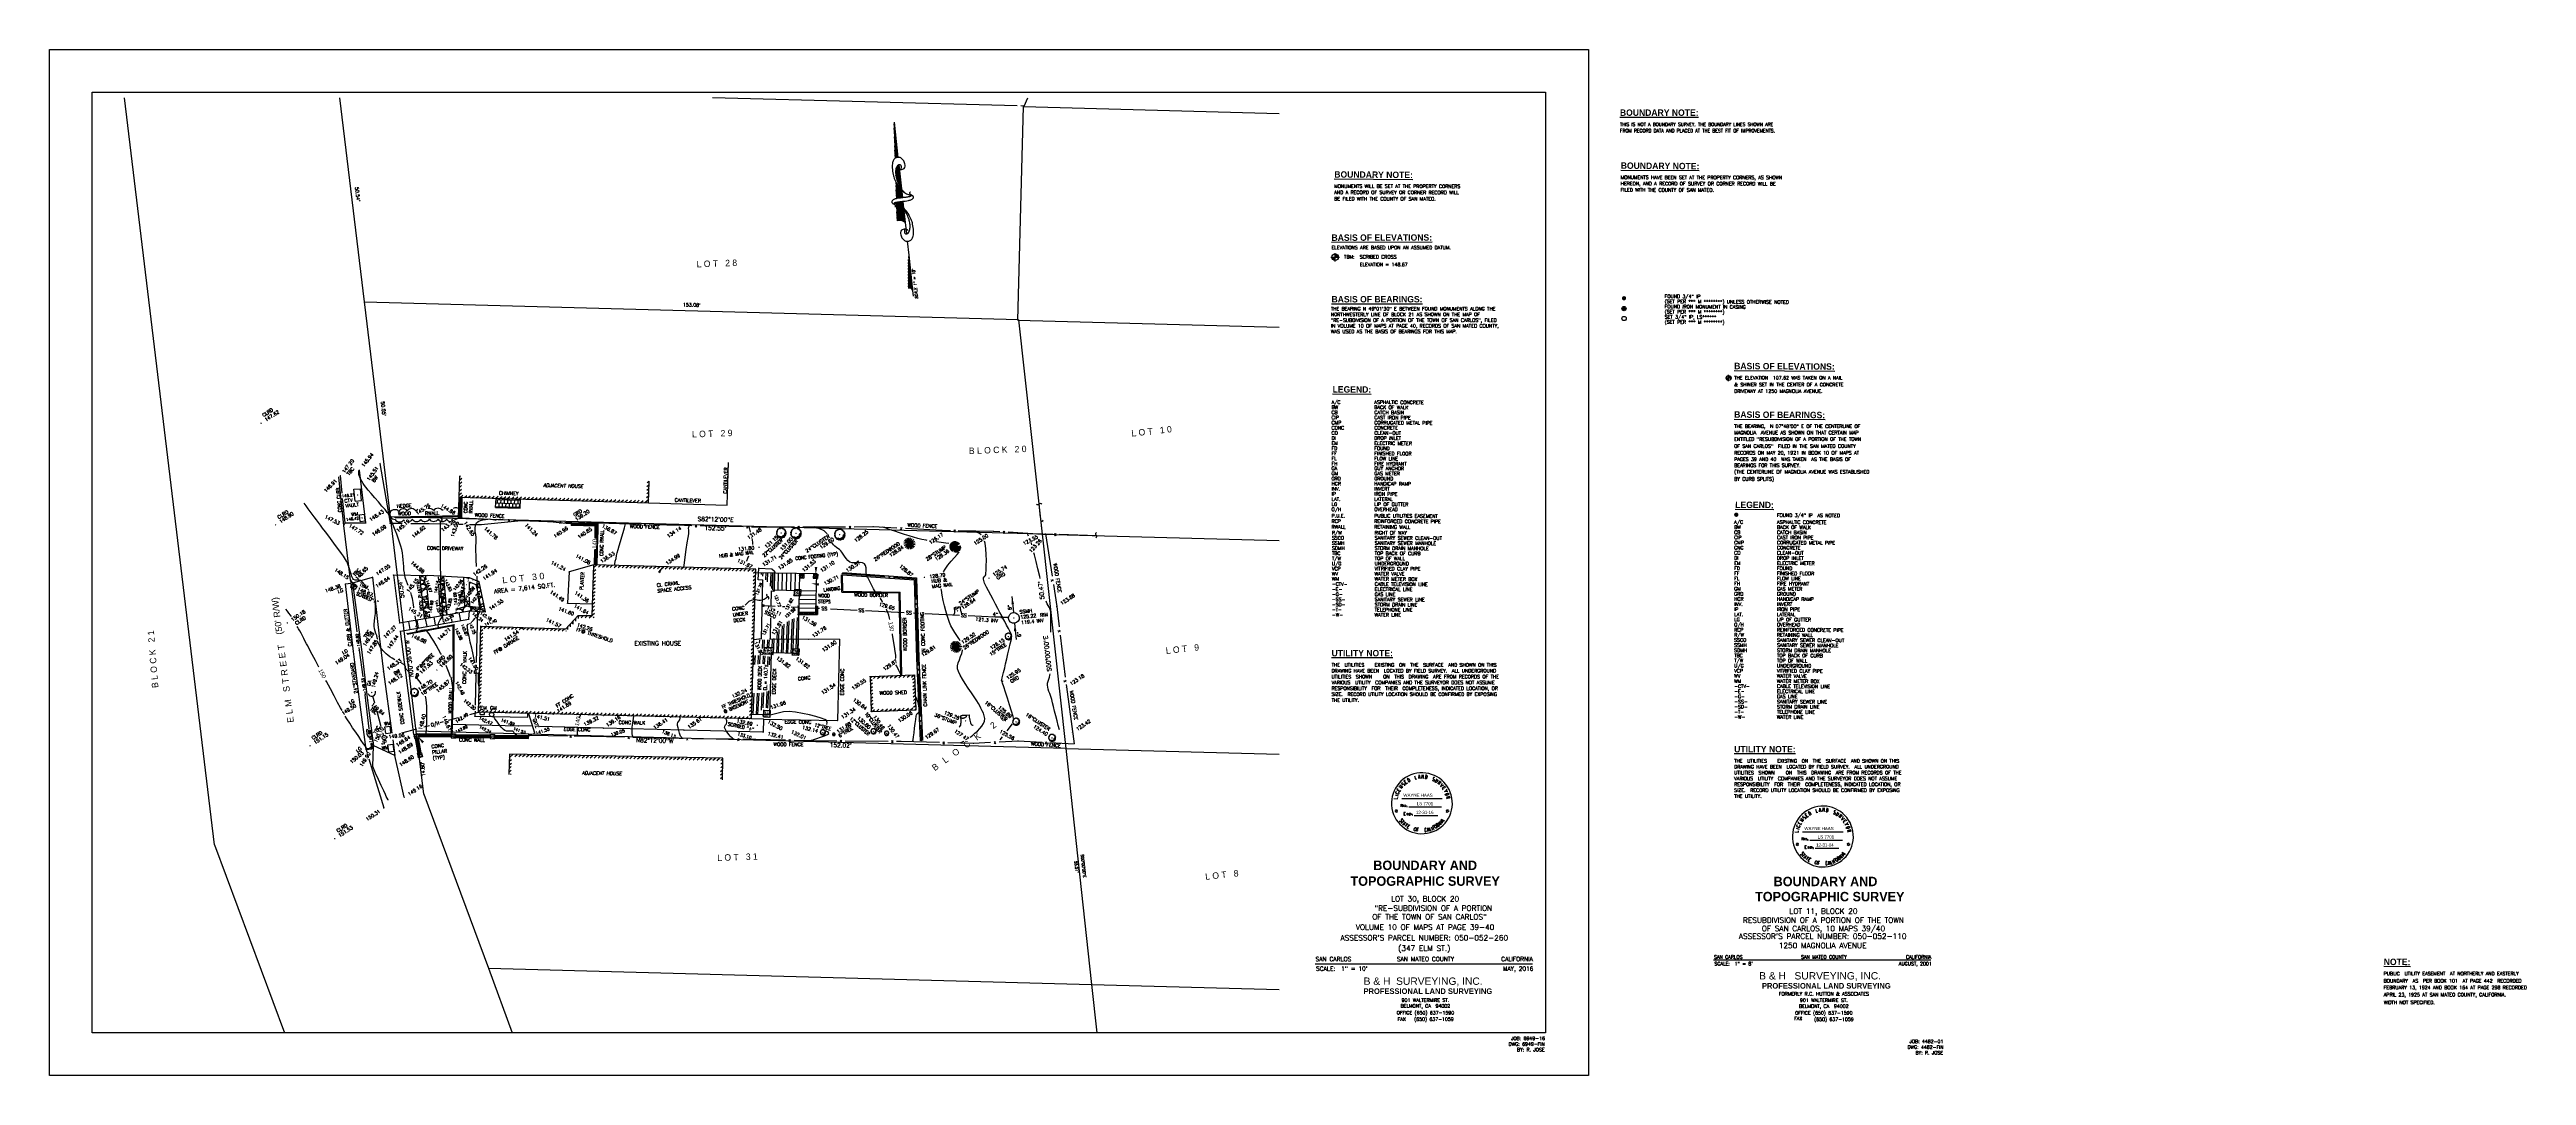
# Paper-space layout 'Layout1' of a CAD drawing. Extents: x -9.3 to 48.6, y 0.1 to 24.1.
# The model-space entities are those that its viewports show. They can reach past a viewport. Long polylines and large blocks are cut down to what shows.
import ezdxf
from ezdxf.enums import TextEntityAlignment as Align

# ---------------------------------------------------------------- set-up
doc = ezdxf.new("R2010")
doc.units = 0
doc.header["$LTSCALE"] = 10
doc.header["$MEASUREMENT"] = 0
doc.header["$PDMODE"] = 2
doc.header["$PDSIZE"] = 0.05
doc.linetypes.add('HIDDEN2', pattern=[0.1875, 0.125, -0.0625])
doc.linetypes.add('PHANTOM', pattern=[2.5, 1.25, -0.25, 0.25, -0.25, 0.25, -0.25])
doc.layers.get('0').update_dxf_attribs({"linetype": 'CONTINUOUS'})
for name, color, linetype in [('BNDRY', 5, 'CONTINUOUS'), ('BNDRY-DIM', 1, 'CONTINUOUS'), ('BNDRY-REC', 4, 'PHANTOM'), ('BUILDING', 1, 'CONTINUOUS'), ('CONCRETE', 32, 'CONTINUOUS'), ('CONT-MJR', 1, 'CONTINUOUS'), ('CONT-MNR', 7, 'CONTINUOUS'), ('ELEV', 7, 'CONTINUOUS'), ('FENCE', 7, 'CONTINUOUS'), ('HATCH', 6, 'CONTINUOUS'), ('LEGEND', 7, 'CONTINUOUS'), ('MVIEW', 7, 'CONTINUOUS'), ('NORTH', 7, 'CONTINUOUS'), ('PAUL', 4, 'CONTINUOUS'), ('PLT_ANNO_TXT', 120, 'CONTINUOUS'), ('PNTS-FIELD5-12-16', 3, 'CONTINUOUS'), ('TEXTM', 11, 'CONTINUOUS'), ('TITLE', 1, 'CONTINUOUS'), ('TITLE-LARGE', 7, 'CONTINUOUS'), ('TREES', 3, 'CONTINUOUS'), ('UTILITIES', 7, 'CONTINUOUS'), ('WALL', 32, 'CONTINUOUS'), ('WOOD', 46, 'CONTINUOUS')]:
    doc.layers.add(name, color=color, linetype=linetype)
doc.layers.get('MVIEW').freeze()
doc.styles.add('B150', font='BOLD.SHX', dxfattribs={"height": 4.576780807106296e-06})
doc.styles.add('BOLD', font='BOLD.SHX', dxfattribs={"height": 7.01773057089567e-06})
doc.styles.add('H180', font='HELV1-MS.SHX', dxfattribs={"height": 6.86517121065453e-07})
doc.styles.add('I', font='ITALIC', dxfattribs={"height": 1})
doc.styles.add('L100', font='simplex', dxfattribs={"height": 1})
doc.styles.add('L175', font='simplex', dxfattribs={"height": 1.75})
doc.styles.add('L80', font='simplex.shx', dxfattribs={"height": 0.8})
doc.styles.add('S6', font='SIMPLEX', dxfattribs={"height": 0.083333333333333})
doc.styles.add('SHADOW', font='SHADOW2.SHX')
doc.styles.add('TITLE', font='HELV1-MS.SHX', dxfattribs={"height": 4.195382406520671e-07})
doc.dimstyles.get("Standard").update_dxf_attribs({"dimtxt": 0.18, "dimasz": 0.18, "dimexe": 0.18, "dimexo": 0.0625, "dimgap": 0.09, "dimtad": 0, "dimtih": 1, "dimtoh": 1, "dimdec": 4, "dimzin": 0, "dimtxsty": 'STANDARD', "dimcen": 0.09, "dimazin": 3, "dimtfac": 1, "dimtdec": 4, "dimtofl": 0, "dimtmove": 0, "dimatfit": 3, "dimtolj": 1, "dimtzin": 0})

# ---------------------------------------------------------------- blocks, each defined once
blk = doc.blocks.new('BM')
for p, q in [((-0.1299999999999937, 0), (0.1299999999999972, 0)), ((1.77635683940025e-15, -0.1299999999999955), (1.77635683940025e-15, 0.1299999999999955))]:
    blk.add_line(p, q)
at = {"const_width": 0.09999999999995435}
for points in [[(-0.04999999999997762, 0, 0.4142135623730949), (0, -0.04999999999997762, 1)], [(0.04999999999997762, 0, 0.4142135623730949), (0, 0.04999999999997762, 1)]]:
    blk.add_lwpolyline(points, format="xyb", dxfattribs=at)
blk.add_circle((1.77635683940025e-15, 0), 0.1)
blk = doc.blocks.new('*X15')
for p, q in [((69.5, 22.75), (70, 22.75)), ((69.50196081458769, 22.78125), (69.99803918541231, 22.78125)), ((69.50196081458769, 22.71875), (69.99803918541231, 22.71875)), ((69.50793854086204, 22.8125), (69.99206145913796, 22.8125)), ((69.50793854086204, 22.6875), (69.99206145913796, 22.6875)), ((69.51824379727826, 22.84375), (69.98175620272174, 22.84375)), ((69.51824379727826, 22.65625), (69.98175620272174, 22.65625)), ((69.5334936490539, 22.875), (69.9665063509461, 22.875)), ((69.5334936490539, 22.625), (69.9665063509461, 22.625)), ((69.55484381255005, 22.90625), (69.94515618744995, 22.90625)), ((69.55484381255005, 22.59375), (69.94515618744995, 22.59375)), ((69.58464054305847, 22.9375), (69.91535945694153, 22.9375)), ((69.58464054305847, 22.5625), (69.91535945694153, 22.5625)), ((69.62896927043101, 22.96875), (69.87103072956899, 22.96875)), ((69.62896927043101, 22.53125), (69.87103072956899, 22.53125))]:
    blk.add_line(p, q)
blk = doc.blocks.new('DH')
for radius in [0.05, 0.025]:
    blk.add_circle((0, 0), radius)
at = {"xscale": 0.1, "yscale": 0.1, "zscale": 0.1}
blk.add_blockref('*X15', (-6.975000000000023, -2.274999999999977), dxfattribs=at)
blk = doc.blocks.new('WAYNESEAL')
at = {"layer": 'PAUL', "color": 4}
for p, q in [((-0.1165645798176165, 0.5786909048604088), (-0.0887361182711679, 0.5821045071056812)), ((-0.6718915831736858, 0.1797818942142424), (-0.5969259449533766, 0.1561450702308447)), ((-0.5906046073251972, 0.2789158186475049), (-0.5794668396955025, 0.2995518117789411)), ((-0.5161779158163462, 0.09141902511313127), (0.4295164712870836, 0.09141903501774706)), ((-0.4349863209176448, 0.4660474595015636), (-0.4167995191013105, 0.4808510560316739)), ((0.3042784682222042, 0.5503844232736395), (0.2813601566365342, 0.5129501387810107)), ((0.3157987707833172, 0.4886649572507249), (0.3416691815832991, 0.5258474308061647)), ((0.4620579494702035, 0.3481891690585996), (0.4758984081426973, 0.3292589314894521)), ((0.5121263208220128, 0.2672063309229218), (0.4743765843965448, 0.247744643120817)), ((0.5374255432959991, 0.3096874648886967), (0.5121263208220128, 0.2672063309229218)), ((0.5121263208220128, 0.2672063309229218), (0.5614026030086343, 0.2631821422041627)), ((-0.5307461829643358, -0.485595992758614), (-0.4656945342916643, -0.4299386251256561)), ((-0.4789480137938291, -0.5050445399507648), (-0.4576586726281455, -0.522806568247475)), ((-0.4775824254119421, -0.4159662167406406), (-0.4535883037393553, -0.4441943087992026)), ((-0.4652924969626255, -0.2644168117728309), (-0.4391856329582282, -0.2644174665321826)), ((-0.3873820559933421, -0.49522417122426), (-0.4353700028426601, -0.5657960481142856)), ((-0.3618679396316047, -0.2491903203893218), (-0.4044367924492462, -0.295990708221658)), ((-0.4037325905004181, -0.2496583045732459), (-0.3619869930224162, -0.29563814353242)), ((-0.4032013459710058, -0.4841113783761157), (-0.3716786575989453, -0.5057522473511984)), ((-0.3525663919860165, -0.5692076115314615), (-0.3711499186532237, -0.5565049778814188)), ((-0.3509286152265609, -0.105441974000283), (0.4143100168256453, -0.1054425949281779)), ((-0.339999582504074, -0.2501737831106645), (-0.3399999583858637, -0.3107446383957049)), ((-0.2214656292294741, -0.3063236064133532), (0.3290358926941046, -0.30632462099733)), ((0.1709115810392774, -0.5697929816674208), (0.2031412620542916, -0.6500090061062709)), ((0.3307127826175069, -0.5261005345934304), (0.3112721851727329, -0.5398810345940053)), ((0.3307145078786071, -0.5263056382867273), (0.366588426542318, -0.5539481349561592)), ((0.3830642957546182, -0.4233819917244599), (0.4409362521607783, -0.4850189882719187)), ((0.4511039560687138, -0.4397941937627969), (0.4687490922518407, -0.4187388728679853)), ((-0.1543429702913031, -0.6393971398023188), (-0.1317594880956818, -0.6432794593057825)), ((0.08987051233447829, -0.6600094031616806), (0.1184507100822749, -0.6561278244857442)), ((0.2191390660338435, -0.5944939166696042), (0.2396025782430904, -0.5846141800125828))]:
    blk.add_line(p, q, dxfattribs=at)
at = {"layer": 'PAUL', "color": 4, "const_width": 7.5e-05}
for points in [[(-0.7821930304236346, -0.1428179111114929, 129930.58661), (-0.7821968517426043, -0.1427951395679026, 129930.58661)], [(-0.5808264598177395, -0.09170188898730558, 32766.450545), (-0.5808353572079561, -0.09163615816084203, 32766.450545)]]:
    blk.add_lwpolyline(points, format="xyb", dxfattribs=at)
at = {"layer": 'PAUL', "color": 4}
for points in [[(-0.218651472034086, 0.6239002427989853), (-0.1939116346437153, 0.5426462960238805), (-0.1622360664859066, 0.5518979881291983)], [(-0.1185894605444382, 0.5577233812615976), (-0.1106262589126494, 0.6440761373013029), (-0.08121392998580035, 0.5614408052219311)], [(-0.04194010993201402, 0.5627328427701954), (-0.04004612887945314, 0.6489488265193302), (-0.005457222175003551, 0.5626888580732281), (-0.003714354487286187, 0.6486088929285998)], [(0.06721971059948117, 0.6392354153639408), (0.06342054593640967, 0.6404276620382676), (0.04607764536779158, 0.6425719113014878), (0.03470541796445659, 0.5575979385206242), (0.05278564065958946, 0.5552851711989151), (0.05491836377218107, 0.5556267825975318)], [(-0.699075680628571, 0.09433937606241116), (-0.6150027767123305, 0.08227061642522493), (-0.6099411543432289, 0.1148778632488341)], [(-0.612979538391496, 0.3283143247496572), (-0.6286060838468011, 0.2995839961357651), (-0.5533773372947834, 0.2587386430097052), (-0.5361389046415326, 0.289991043167678)], [(-0.512795478936436, 0.3230600657868434), (-0.5814734722461203, 0.375213314089482), (-0.4913399022465228, 0.3525661818166501), (-0.5598648964494117, 0.4044221230068015)], [(-0.4367509317092235, 0.5202478537378141), (-0.4621848826037365, 0.4996848545358752), (-0.4083127338971586, 0.4331602351828714), (-0.3804262607238833, 0.4554355134100421)], [(-0.3724907189860609, 0.5609076136136668), (-0.3761904921309664, 0.5594325471129507), (-0.390996679688957, 0.5501529160544978), (-0.3462044322557389, 0.4770558224544166), (-0.3307191314242424, 0.486667931194674), (-0.3292806358236469, 0.4882808704052826)], [(0.3945583066184426, 0.4860391910416313), (0.3773162734441797, 0.5000749463944469), (0.3233033827020186, 0.4333163852915405)], [(0.3505687472157533, 0.4669032307500256), (0.3681769064281468, 0.452640523917065), (0.3510505987823365, 0.4106914911950241)], [(0.4297262566376823, 0.4456683593180735), (0.3919965967050167, 0.3688004888752712), (0.4679232785504652, 0.4081761773973938)], [(0.5162780262090614, 0.3471430756985443), (0.497061404802686, 0.3736072730792452), (0.4278312285177748, 0.3232602155308939), (0.44862767695248, 0.2942534474418732)], [(0.6115223837390893, 0.1157316099254189), (0.6063877732333154, 0.1373605209212059), (0.5228957624107942, 0.1172786360683622)], [(0.5649754338831059, 0.1273273217091573), (0.570260775520314, 0.1052925247939074), (0.5311356113830925, 0.08243761439297881)], [(-0.6796578559253028, -0.2041652523975124), (-0.6536862529880949, -0.2116503927570061), (-0.6527121501622375, -0.2391946481941032), (-0.6375184966550798, -0.2163653121753359), (-0.6113223686042808, -0.2239248935905982), (-0.6281635241556565, -0.2022936172962417), (-0.6131932225890111, -0.1799140347195554), (-0.6384169852520927, -0.1891207261178405), (-0.6553331828370332, -0.1673399667364777), (-0.654359211011009, -0.1949599386360257), (-0.6796578559253028, -0.2041652523975124)], [(-0.5288779865784221, -0.1048204065130323), (-0.52887900751751, -0.04096918561540086), (-0.4887799809846669, -0.1044679330619749), (-0.4887810019237584, -0.04061671216434348)], [(-0.4958857990076417, -0.5181029892624123), (-0.4268425621438432, -0.4642322860313346), (-0.4675377219609551, -0.541860929076071)], [(-0.428487086372602, -0.2329020556136729), (-0.4651743184702113, -0.2329018160961329), (-0.4651750068898899, -0.2955769291873782), (-0.4255445992221709, -0.2956966680083184)], [(-0.3205730774553146, -0.5393332397197135), (-0.3478609013065359, -0.5212192758235377), (-0.3946735544336626, -0.5922599670970579), (-0.3652685041792338, -0.6122563665469407)], [(0.2299599750226697, -0.5422702027163231), (0.2012588825615467, -0.5559127848611443), (0.23725102329891, -0.6342498902375571)], [(0.3058955748871313, -0.4914883510912533), (0.2864870430043318, -0.5052506014348239), (0.3364777063977336, -0.5751212568073303)], [(0.3915262819107959, -0.5327752156932597), (0.3374200617129333, -0.4678464822335862), (0.419051745187339, -0.5097205126150275), (0.3647091971923011, -0.4440849585090527)], [(0.4639834054399614, -0.4565544422988079), (0.4108181105953044, -0.38833158065842), (0.4879791154785416, -0.4285603985381083)], [(0.5921463467020907, -0.2050627071030666), (0.5668473375335701, -0.1954827926219203), (0.5678962654926245, -0.1682382477358679), (0.5512797700733287, -0.1896443939842047), (0.5256818969620731, -0.1799150251880981), (0.541025111491642, -0.2028920492988311), (0.5239613112135224, -0.2248236942295687), (0.550530821692977, -0.2171149438554192), (0.5652007963208838, -0.239193851580354), (0.5662495198266946, -0.2125483834480164), (0.5921463467020907, -0.2050627071030666)], [(-0.115175153223948, -0.602229352607834), (-0.1472850606983194, -0.5968182970250258), (-0.1616359710992903, -0.6810353575884127)], [(0.08822471267808041, -0.6816511283644706), (0.09469241063840528, -0.5935522208320672), (0.1258629671883185, -0.6758877282023654)], [(0.130143694153837, -0.5863019049544587), (0.156811872890998, -0.6672796187822003), (0.1837163012128684, -0.6581182698642136)]]:
    blk.add_lwpolyline(points, dxfattribs=at)
for points in [[(0.06721971059948117, 0.6392354153639408, -0.016154), (0.06840648512620362, 0.6380010937033456, -0.007792), (0.06953343800067557, 0.6367107120640814, -0.026693), (0.07077083598155198, 0.6350612380665499, -0.002482), (0.0719122645471586, 0.6333392836905789, -0.042132), (0.07354394356053007, 0.6303534310190244, -0.031214), (0.07472637993082287, 0.6271551840096015, -0.04554100000000001), (0.07562241781767298, 0.6224744878658326, -0.001873), (0.0760762564538382, 0.6177040711983812, -0.009339), (0.0765811095226887, 0.6120591924276901, -0.016528), (0.07679347757514421, 0.6063985780575551, -0.031039), (0.07635219291116968, 0.5998835750757952, -0.008409999999999999), (0.07539770066071227, 0.5934080921842488, -0.013262), (0.07430165030326563, 0.5873503152707364, -0.023193), (0.07276926474444423, 0.5813940713794672, -0.017318), (0.07033646812461214, 0.5743881131983599, -0.023498), (0.06734331784568326, 0.5676080447023502, -0.013842), (0.06574897509332445, 0.5645284973918692, -0.060143), (0.06373995122298481, 0.5617404113251485, -0.022112), (0.06153746839876817, 0.5595975207172108, -0.039528), (0.05909601670954245, 0.55774586222556, -0.026633), (0.05693829432394182, 0.5565360566177642, -0.028672), (0.05466116416532429, 0.5555714801461669)], [(0.2542321267098551, 0.5726855403750903, 0.047794), (0.2526087404767416, 0.5751383914456474, 0.021752), (0.2506532307414702, 0.5773545493332435, 0.031385), (0.2486335947763507, 0.5792388753658395, 0.035579), (0.2463829263931494, 0.5808365849470958, 0.041609), (0.244102794512024, 0.5819771123859336, 0.052525), (0.2416571376871666, 0.582672362608859, 0.025006), (0.2389549152113837, 0.5830078574684681, 0.044832), (0.2362422380715969, 0.5829658769509063, 0.020547), (0.2343468469221506, 0.582675770781492, 0.024716), (0.2324863081498414, 0.5822160405277046, 0.021364), (0.2302913052428863, 0.5814411919629441, 0.011099), (0.2281492257237794, 0.5805249112327822, 0.033357), (0.2258161818495381, 0.5793199644442879, 0.078387), (0.2238292434092948, 0.5776563994232804, 0.047667), (0.2224824290842164, 0.5756693277037943, 0.018759), (0.2214037135921778, 0.5735111549911327, 0.008975), (0.2204900854479881, 0.5714635883209063, 0.016369), (0.2196816963728878, 0.5693734298991275, 0.040998), (0.2191043511804551, 0.567047517634486, 0.015857), (0.2187924025746426, 0.5646622286138827, 0.04034), (0.2186964184258464, 0.5615178680636692, 0.058387), (0.2192113733597445, 0.5584294376890409, 0.054728), (0.2201568900354545, 0.5562234850770569, 0.03754), (0.2214938930355359, 0.5542182199128671, 0.004941), (0.2233535930401054, 0.5518463429408387, 0.015109), (0.2253057685008635, 0.549552136070119, 0.0007650000000000001), (0.2278624676334076, 0.5467534296780592, 0.00055), (0.2304265254296709, 0.5439614584944445, 0.001177), (0.233340424697694, 0.5408143323818457, -0.000875), (0.2362562240872883, 0.5376689669310819, -0.011203), (0.2391767670799396, 0.5343846656261251, -0.023806), (0.24185754683133, 0.5309084254778229, -0.042599), (0.2429167523820297, 0.5290495994356696, -0.038601), (0.2436638991188609, 0.5270429169195943, -0.019463), (0.2441268868305144, 0.5251823641914175, -0.028615), (0.24440916143622, 0.5232882429887775, -0.032684), (0.2444553743329259, 0.5206966012199645, -0.020052), (0.2442287993038406, 0.5181098662638339, -0.030096), (0.2436827297162623, 0.515251852848591, -0.014905), (0.2428810665643191, 0.5124492553023394, -0.029971), (0.2418144766174599, 0.5096697853664169, -0.021415), (0.2404674444606876, 0.5070109821758466, -0.045026), (0.2387960177220769, 0.504533391110157, -0.067659), (0.2366330346165562, 0.5024999925513054, -0.048804), (0.2342578499138703, 0.501195551226405, -0.018188), (0.2317166451949966, 0.5002128685796867, -0.02805), (0.2290545233970853, 0.4994230192359774, -0.035476), (0.2263174032446358, 0.4989762130491675, -0.086143), (0.2227218228418728, 0.499352102062689, -0.029499), (0.2192443580905312, 0.5005489633355991, -0.040536), (0.2158851235758874, 0.5021376869008183, -0.089334), (0.2130819188177924, 0.5044831644902246, -0.006831), (0.2105073444199164, 0.5077226852714318, -0.030606), (0.2081872396290656, 0.5111372288032667, -0.012224), (0.2076781100852756, 0.5120573727060345, -0.018881), (0.207227374741656, 0.5130068452453944)], [(-0.6372850063975548, 0.2468040939439327, 0.04018500000000001), (-0.6406359246486453, 0.2470077618020818, 0.021037), (-0.643997170554627, 0.2468015623053308, 0.04127), (-0.6466866090308514, 0.2462951985753845, 0.023161), (-0.649297187782043, 0.2454461677507735, 0.050068), (-0.6525856985963543, 0.2438148376597331, 0.03621600000000001), (-0.6555570572588252, 0.2416395459738796, 0.08306000000000001), (-0.6576955024405962, 0.2390631414072359, 0.057355), (-0.6590639745557318, 0.2359726861685285, 0.06976399999999999), (-0.6595936545237535, 0.2327697881562871, 0.067521), (-0.6592485884317796, 0.2295391670505289, 0.05683200000000001), (-0.6578467145722016, 0.225838684329787, 0.046119), (-0.6557179104556923, 0.2224893260393523, 0.039229), (-0.6530509459433738, 0.2195378347819439, 0.04061), (-0.649951642525533, 0.2170460528189082, 0.020866), (-0.6453987697019841, 0.2142586990487994, 0.009502), (-0.6406809344162809, 0.2117502298003764, 0.013827), (-0.634792428675258, 0.2089477723564723, 0.009142), (-0.6287797586639989, 0.206417821620847, 0.023154), (-0.6209019538873441, 0.2036905345677171, 0.017513), (-0.6128239200470631, 0.2016100790847792, 0.020674), (-0.6058497059737924, 0.2003282768426233, 0.034171), (-0.598791145935806, 0.1998164422922075, 0.014168), (-0.593861543147046, 0.1998892212794399, 0.058466), (-0.5890347100255653, 0.2006623993693157, 0.017245), (-0.5860609096495075, 0.2016183901818236, 0.06219), (-0.5832998837597323, 0.203015503474302, 0.017571), (-0.581341734088177, 0.2044603802748259, 0.041212), (-0.5795723332997049, 0.206118014724483, 0.02933), (-0.5782140833904634, 0.2078352240282344, 0.031113), (-0.5770724726162513, 0.2097027438408929, 0.048687), (-0.5761996708504498, 0.2117973754189677, 0.07614), (-0.5758664301523595, 0.2140215008177568, 0.058168), (-0.5761956907130426, 0.2163123672451128, 0.023954), (-0.5768974357584149, 0.2185359161668696, 0.022891), (-0.577834896396066, 0.2208414846945326, 0.031322), (-0.5790143042450424, 0.223029744859808, 0.038775), (-0.5810497802842072, 0.2257400883450407, 0.01936), (-0.5833919269611698, 0.2282043589856713, 0.019109), (-0.5859171559588638, 0.230523283291399, 0.027857), (-0.5886453950844341, 0.23259336772447)], [(-0.5006423611214039, 0.4585348877422746, 0.048), (-0.5034972765922205, 0.4578249576916225, 0.021771), (-0.5062397970512151, 0.4567215473782511, 0.031384), (-0.5086915293309495, 0.4554466348765658, 0.035633), (-0.5109500031798717, 0.453857870982751, 0.04155), (-0.5127863220750939, 0.4520894190408526, 0.05246799999999999), (-0.5142586457889173, 0.4500166052272778, 0.024944), (-0.5154782107073466, 0.4475820565207629, 0.044763), (-0.5163461859684091, 0.4450116827998079, 0.020607), (-0.5167066996471625, 0.4431299605146286, 0.024812), (-0.5168952364075565, 0.4412243020949189, 0.021427), (-0.5168979286096658, 0.4388964262367461, 0.011092), (-0.516749357536586, 0.4365712174885212, 0.03325), (-0.5163930705070143, 0.4339685969923393, 0.07837999999999999), (-0.5154891857990656, 0.4315388695844682, 0.047708), (-0.5140668806919493, 0.4296058411589128, 0.018748), (-0.5123936483516935, 0.4278683267215033, 0.008965), (-0.510769357543591, 0.4263230218233307, 0.01636), (-0.5090698105582625, 0.4248626140640352, 0.040992), (-0.5070707636532958, 0.4235409777048282, 0.015853), (-0.5049270406804638, 0.422449569310551, 0.040362), (-0.5019959712281477, 0.4213082817355405, 0.058285), (-0.4989133976652873, 0.4207609166829149, 0.054776), (-0.4965183971563008, 0.4209138808755908, 0.03775299999999999), (-0.494181898871588, 0.4215040728864494, 0.004937), (-0.4913249866172329, 0.4224663939962863, 0.014759), (-0.488509609463776, 0.4235398575286613, 0.0008609999999999999), (-0.4850162689314814, 0.4250121568429988, 0.000629), (-0.4815273285723869, 0.4264948727337412, 0.001374), (-0.4775877790592276, 0.428191108020977, -0.001018), (-0.4736494145050294, 0.4298901576975132, -0.011229), (-0.4695773725930259, 0.4315459049372237, -0.024011), (-0.4654039679953463, 0.432909551523184, -0.04241), (-0.4632988967626943, 0.4332856036136166, -0.038505), (-0.4611589638443299, 0.4333194807574854, -0.01945), (-0.4592507027854786, 0.4331347794104605, -0.02868), (-0.4573711707137171, 0.4327683494701287, -0.032817), (-0.4549130254584952, 0.4319452786825364, -0.020103), (-0.4525510596038416, 0.4308658444900297, -0.030009), (-0.4500403929941008, 0.4293948599831436, -0.014844), (-0.4476669823072505, 0.4277022547293692, -0.029879), (-0.4454031128922118, 0.4257682195580799, -0.021379), (-0.4433461454204881, 0.4236106539303677, -0.045111), (-0.4415687142938012, 0.4212076466409727, -0.067736), (-0.440375013805145, 0.4184892284260364, -0.048791), (-0.4399397522696873, 0.4158146652446826, -0.01817), (-0.4398630729943172, 0.4130912403664784, -0.028017), (-0.4400081959526645, 0.4103184259224451, -0.035503), (-0.4405016228250815, 0.4075895723114025, -0.08619299999999999), (-0.4420582006333049, 0.4043261969213141, -0.029462), (-0.4443492534450826, 0.4014486165968938, -0.040473), (-0.446968530241552, 0.3988136313141091, -0.08947100000000001), (-0.4501152392450365, 0.3969559458708627, -0.006832), (-0.4540284275702788, 0.3956142146124275, -0.030305), (-0.4580209477033108, 0.3945683234075785, -0.012146), (-0.4590598690157393, 0.3943946412585442, -0.018879), (-0.4601069738642884, 0.3942857068761025)], [(-0.3724907189860609, 0.5609076136136668, -0.0163), (-0.3707929856164043, 0.5606977075753035, -0.007758), (-0.3691063847086973, 0.5604062714225382, -0.02642), (-0.3671044929206033, 0.5599065597746762, -0.002481), (-0.3651311077942729, 0.5592911008345203, -0.042175), (-0.3619810648329214, 0.5580045825471407, -0.031242), (-0.3590457186355849, 0.5562693775079914, -0.045515), (-0.3553978128052897, 0.5532039036900045, -0.001862), (-0.3520360780015253, 0.54979012899173, -0.009331), (-0.3480822134457178, 0.5457296952507695, -0.016528), (-0.3443452556404871, 0.5414725321084495, -0.031085), (-0.3405764864638101, 0.5361393215176884, -0.008421), (-0.3372314566068013, 0.5305125058379723, -0.013259), (-0.334260280152936, 0.5251212417818838, -0.023182), (-0.3316915157876572, 0.5195335692803145, -0.017293), (-0.3291583671953191, 0.5125634007605493, -0.023494), (-0.3272020637450375, 0.505415039667418, -0.01386), (-0.3264958524211892, 0.5020194219385976, -0.05999500000000001), (-0.3262944585291336, 0.4985881505692618, -0.022127), (-0.3266491929508391, 0.4955358091341564, -0.039753), (-0.3273744924712574, 0.4925588936354268, -0.026713), (-0.3282867059364563, 0.4902589632822441, -0.02856), (-0.3294461560176352, 0.4880739759486401)], [(0.2730916379558259, 0.4699053615851101, -0.046749), (0.2713370377969362, 0.4719906687359563, -0.050424), (0.270015781836431, 0.4743713116664674, -0.049895), (0.269404078733956, 0.4763696972625562, -0.031236), (0.2691200604642141, 0.4784486658901681, -0.028044), (0.2690590148631848, 0.4815324377217562, -0.0196), (0.2692913089951858, 0.4846113753570478, -0.0337), (0.2699948923083362, 0.4883819807875209, -0.018347), (0.271087711358291, 0.492067193289544, -0.015187), (0.2728232524896406, 0.4968390846632191, -0.020165), (0.2748902381098262, 0.5014744453605031, -0.008206), (0.277011044596172, 0.5055517350179377, -0.003001), (0.2792230276091381, 0.5095811154793717, -0.019786), (0.2805912813384417, 0.5118023518142527, -0.001198), (0.2820529339908049, 0.5139665391873809)], [(0.3167813754527238, 0.4898393620220247, -0.002663), (0.3140240469228814, 0.4866093576008224, -0.024038), (0.3111029497281059, 0.4835355796253076, -0.002849), (0.3075259707521987, 0.4801921993559466, -0.007969), (0.3038780456574983, 0.4769274458913371, -0.021063), (0.2998821289677522, 0.4737669431809568, -0.018066), (0.2956503231523904, 0.4709271967604529, -0.039053), (0.2912950535517531, 0.4686405954854802, -0.060187), (0.286602900785244, 0.4672568620899931, -0.020812), (0.2829637995481846, 0.4667644974142551, -0.078282), (0.2793527643641802, 0.4669844284625961, -0.011255), (0.2774762324409892, 0.4674521970919105, -0.05905299999999999), (0.2756987807460476, 0.4681697675371774, -0.01482), (0.2742972959371635, 0.468995677922643, -0.062053), (0.2730493927587183, 0.4700148494537224)], [(0.394544265440512, 0.4860991230486196, 0.00698), (0.3950804484475761, 0.4855416652031943, -0.061411), (0.3955490351122215, 0.4849358406670161, -0.027035), (0.396044535900316, 0.483914846574911, -0.006843000000000001), (0.3964706861906109, 0.482860773612769, -0.014107), (0.3970307858687256, 0.4813122718823379, -0.008429), (0.397520743378287, 0.479739595603454, -0.043271), (0.3978051765755168, 0.4782779544145104, -0.018985), (0.3979071140595138, 0.4767863922247431, -0.041044), (0.3978352670584222, 0.4750771498489428, -0.05007900000000001), (0.3974577929292238, 0.4734123685835163, -0.014609), (0.3966143620599425, 0.4711659491081024, -0.005626), (0.3956803062212053, 0.4689543996211381, -0.004461), (0.3948870534336528, 0.4671463012888797, -0.014639), (0.394025811695343, 0.4653707040294774, -0.029977), (0.3928691232137744, 0.4634786023800501, -0.016862), (0.3915386987736795, 0.4616998355284103, -0.016469), (0.390278691265582, 0.4602194702888607, -0.014937), (0.3889281482695033, 0.4588208776335465, -0.015094), (0.3873886205096149, 0.4573929160339993, -0.029052), (0.3857321209906033, 0.4561080949481351, -0.011463), (0.3836962463500342, 0.4547985235573959, -0.004487), (0.3816190317206427, 0.453554156684107, -0.009111), (0.3803069832668058, 0.4528070062604037, -0.017611), (0.3789577493656786, 0.4521313767596382, -0.058555), (0.3770280299920934, 0.4515275633482032, -0.044518), (0.3750082730248927, 0.4513269598055869, -0.017985), (0.3730727989485842, 0.4513477067167644, -0.055804), (0.3711751519170008, 0.4516485232948559, -0.000275), (0.3701481840599676, 0.4519395170868608, -0.018749), (0.3691339549821215, 0.4522690211464884, -0.002332), (0.368653659003634, 0.4524502908399102, -0.007067), (0.3681769064281468, 0.452640523917065)], [(0.505170831054297, 0.1768222057535551, -0.046594), (0.5048198896207268, 0.1795256242046834, -0.050676), (0.5049938310150388, 0.1822433277773907, -0.0501), (0.5055609191328649, 0.1842554703536683, -0.031083), (0.506447541916593, 0.1861581112486546, -0.027896), (0.5080627098938812, 0.1887850156119333, -0.01964), (0.5099214298490793, 0.1912496645627781, -0.033798), (0.5125525774879733, 0.1940418870509841, -0.018306), (0.5154654097583489, 0.1965514734941767, -0.016657), (0.5195213517060857, 0.1996019791458039, -0.012663), (0.5237502996370544, 0.2024105909799925, -0.013313), (0.5277024805991317, 0.2047565701052321, -0.013669), (0.5317752755739136, 0.2068860404282109, -0.015685), (0.536194817119128, 0.2088745520445752, -0.015454), (0.5407295566683992, 0.2105844099768674, -0.019593), (0.545094371515173, 0.2118812819123503, -0.014594), (0.5495395419260838, 0.2128776941327617, -0.015434), (0.5544817573044796, 0.2137023305143462, -0.0255), (0.5594693146951855, 0.2141202398932309, -0.016483), (0.5637544757154203, 0.2141273991852302, -0.033393), (0.5680096136618751, 0.2137098231488146, -0.007803), (0.5710165277848382, 0.2131498627709458, -0.013357), (0.5739961481772724, 0.2124634528178957, -0.009228), (0.5764546802061012, 0.2117869846797786, -0.024222), (0.578859365347622, 0.210949025300355, -0.049434), (0.5808885735812019, 0.2098627199786947, -0.040147), (0.5826974231636513, 0.2084312532290582, -0.031069), (0.5842326996874405, 0.2068274219073594, -0.039775), (0.5855250840287987, 0.2050265982835793, -0.061711), (0.5861068887755607, 0.2036710408744637, -0.031366), (0.5864325743846948, 0.2022210144736105, -0.05181599999999999), (0.5866119711546567, 0.1993585549581569, -0.052937), (0.5861976431848817, 0.1965214518744265, -0.074098), (0.5851354228359078, 0.194153923099651, -0.012287), (0.5836665726665764, 0.1919703488955511, -0.013956), (0.581354511704145, 0.1887327512582067, -0.028904), (0.5787786705538984, 0.1857097135107271, -0.031042), (0.5754879781769944, 0.1827501666774278, -0.008081), (0.5719681046696721, 0.1800498176804046, -0.010963), (0.5683915571708589, 0.1774679801538825, -0.015182), (0.5646861225905262, 0.1750771800040036, -0.031002), (0.5604037813403053, 0.1728765823652738, -0.017759), (0.555920233645324, 0.1710993312120204, -0.014728), (0.5502690967943877, 0.1692449304899437, -0.016032), (0.5445153176484965, 0.1677413505183303, -0.01407), (0.5397104184216239, 0.1668004428101941, -0.009434), (0.5348652320893841, 0.1660860393145356, -0.017233), (0.52979359848689, 0.1656023103529822, -0.018918), (0.5247011000829183, 0.1654858268012998, -0.039113), (0.5198013565808886, 0.1659186421947325, -0.060121), (0.515106512306108, 0.1672930020578445, -0.020723), (0.5117791378617618, 0.1688461294137173, -0.078189), (0.5088596121155078, 0.1709823101614836, -0.01128), (0.5075329076618296, 0.1723899531313453, -0.059088), (0.5064247633124133, 0.1739544507251356, -0.014824), (0.5056916178603075, 0.1754068586854496, -0.06234199999999999), (0.5051930826183764, 0.1769390704990599)], [(0.6115499313295238, 0.1157835654840111, 0.006971), (0.6116359909929692, 0.1150144470338947, -0.062048), (0.6116379686285143, 0.1142482780718943, -0.02648), (0.6114080480326329, 0.1131375043276002, -0.006899), (0.6111041355857978, 0.1120426010149771, -0.013985), (0.6106052527603119, 0.11047406103767, -0.008359), (0.6100366344189609, 0.108928830991057, -0.043223), (0.6093727479715234, 0.1075962342992662, -0.018928), (0.6085461299194357, 0.1063508019778183, -0.041116), (0.6074491124347183, 0.1050384330034957, -0.050066), (0.6061365106542027, 0.1039474299196392, -0.014636), (0.6040994200136858, 0.1026780362387889, -0.005649), (0.6020115265462884, 0.1014916943195514, -0.004486), (0.6002819304194666, 0.100540594126354, -0.014547), (0.5985183109928265, 0.09965640814465004, -0.029915), (0.5964494697030993, 0.09885855556421497, -0.017107), (0.5943115335170539, 0.09825710348857086, -0.016577), (0.5924096638782288, 0.0978510205431613, -0.014786), (0.5904858108030986, 0.09756479937539009, -0.014842), (0.5883947874585509, 0.09736833378279108, -0.029276), (0.5862981511120111, 0.09735654342293287, -0.011493), (0.5838857118159879, 0.09755763068983825, -0.004411), (0.5814801531358036, 0.09783540456278761, -0.008976000000000001), (0.579985528204439, 0.09804079061213411, -0.017512), (0.5785047515321864, 0.098324806532613, -0.058825), (0.5766047130924079, 0.0990203940992016, -0.044564), (0.5748792325266052, 0.1000921164076081, -0.01797), (0.5733588349566219, 0.101285853707954, -0.055463), (0.5720376736510886, 0.1026776406618533, -0.000256), (0.5713987071512605, 0.1035331674334827, -0.019307), (0.5707942614078867, 0.1044121232927084, -0.002389), (0.5705233622182497, 0.1048498350796523, -0.007037999999999999), (0.570260775520314, 0.1052925247939074)], [(-0.4889922392947241, -0.4079683495480335, 0.001989), (-0.4892141053519801, -0.4044911259917772, 0.018723), (-0.4895793105635455, -0.4010292720449851, 0.029282), (-0.4900766161057746, -0.3985482739906061, 0.05878099999999999), (-0.4909912801693785, -0.3962075865680585, 0.045294), (-0.4925957209683602, -0.3938535411148099, 0.024726), (-0.4945189324460593, -0.3917371105651597, 0.021661), (-0.496354202578928, -0.3900091672658217, 0.048627), (-0.4984020302651118, -0.3885611078031124, 0.04044), (-0.5008639702407294, -0.3874522249044148, 0.026666), (-0.5034580639816468, -0.3866794119488679, 0.019842), (-0.5059108549655988, -0.3861568957583277, 0.048798), (-0.508398813649233, -0.385974020407744, 0.042597), (-0.5104316510233673, -0.3862206304112679, 0.040332), (-0.5123974147179737, -0.386797905581048, 0.017033), (-0.5145602875129889, -0.3877047481485407, 0.027199), (-0.5166322724494741, -0.388797486838163, 0.0201), (-0.5183935747827988, -0.3899558835737178, 0.025317), (-0.5200417181357402, -0.3912681892984313, 0.025303), (-0.5214702151549631, -0.3926686731276332, 0.025845), (-0.5227484746716584, -0.3942073044755725, 0.022989), (-0.5240267581279987, -0.3960867856959576, 0.029667), (-0.5250999103506686, -0.3980880847123682, 0.03201499999999999), (-0.5256772901184519, -0.3995851820583685, 0.038176), (-0.5260400115625572, -0.4011463277069618, 0.023523), (-0.5262339418355033, -0.4030818932088787, 0.015882), (-0.5262751261677252, -0.405028273400827, 0.013205), (-0.5261942942972873, -0.4076238773860732, 0.023669), (-0.5259229704245563, -0.4102038272439739, 0.008128), (-0.5253972333131003, -0.4131438757239145, -0.006993000000000001), (-0.5248647880108663, -0.416082854140992, -0.002156), (-0.5244524849133221, -0.4187297992540753, 0.001913), (-0.524041480186547, -0.4213769584526075, 0.013751), (-0.5235592895580119, -0.4237862241540338, -0.018651), (-0.5231008685260647, -0.4261990764741554, -0.029424), (-0.522873898443919, -0.4293087625694225, -0.005718), (-0.5228653681577775, -0.4324336300911149, -0.010052), (-0.5228948483496545, -0.4345571743072707, -0.031657), (-0.5231002567821754, -0.4366658698760197, -0.041482), (-0.5236423629169948, -0.4386950544889316, -0.010468), (-0.5243943611040365, -0.4406657987523124, -0.020068), (-0.5253963233364409, -0.4429606480737913, -0.032072), (-0.5266290803506628, -0.4451354573927588, -0.045232), (-0.5283055841290967, -0.4472075643138727, -0.028916), (-0.5302747726414019, -0.4490164944894843, -0.017526), (-0.53211528277226, -0.4504253389842106, -0.012539), (-0.5340378298304636, -0.4517216397011419, -0.020669), (-0.536518427419626, -0.4531632994701855, -0.014842), (-0.5390963902670549, -0.4544262075614878, -0.05876799999999999), (-0.5416245215639108, -0.4552202409801307, -0.044622), (-0.5442715015096233, -0.4554843597979978, -0.051638), (-0.5471379893386406, -0.4552123907655243, -0.039509), (-0.5499168052311632, -0.4544266235041192, -0.035519), (-0.5525358748037021, -0.4532436740961625, -0.031471), (-0.5549759907481828, -0.4517216072014758, -0.029933), (-0.5574704019233252, -0.4497425127825458, -0.059423), (-0.5595622203100135, -0.4473711952210628, -0.0391), (-0.5608162659240534, -0.445165278752544, -0.046072), (-0.5616793421489774, -0.4427833442673785, -0.009406999999999999), (-0.5622451989978217, -0.440566025386075, -0.059483), (-0.5625015790175283, -0.4383129728310511, -0.000752), (-0.5624485098870124, -0.4360786568028612, -0.001616), (-0.5623848492625747, -0.4338446419993183, 0.000218), (-0.5623282226521162, -0.4320212366191907, -0.001352), (-0.5622674609787417, -0.4301979632028141)], [(-0.3400553762141278, -0.2550095701245354, -0.019435), (-0.3364753998510182, -0.2530572520841137, -0.016208), (-0.332764457619902, -0.2513640701169848, -0.019319), (-0.3295902513127409, -0.2501423359573582, -0.048915), (-0.3262976232703423, -0.2493654383956221, -0.032679), (-0.323595283550361, -0.2492171828499758, -0.022353), (-0.320888873312775, -0.2493660599533234, -0.011606), (-0.3178110263563347, -0.2497213834970955, -0.025976), (-0.3147728399859382, -0.2503056273218007, -0.037949), (-0.3124239956142034, -0.2511037471475781, -0.023957), (-0.3101860833700414, -0.2521873432937776, -0.024719), (-0.3075733923000854, -0.2537675155563974, -0.025105), (-0.3051306169407084, -0.2555991809493623, -0.034821), (-0.3030007439545948, -0.2576502785905959, -0.026408), (-0.3011338941260817, -0.25994857297556, -0.028159), (-0.2995411067615841, -0.2623798833698725, -0.042806), (-0.2983099214706222, -0.265004011795833, -0.032692), (-0.2975556964121395, -0.2676132366833972, -0.030342), (-0.2971342387117097, -0.2702974777044496, -0.020339), (-0.2969778880590219, -0.2728295312837927, -0.04178), (-0.2971346644658261, -0.275352606095117, -0.031358), (-0.2976499019117682, -0.2776813466280927, -0.025787), (-0.2984272861174908, -0.2799383018216819, -0.019435), (-0.2994442309179917, -0.2822243886806302, -0.025736), (-0.3006620053641136, -0.2844079604621275, -0.022458), (-0.3021072025198137, -0.2865278945239025, -0.05108), (-0.303836123791676, -0.2884042205526258, -0.024816), (-0.3052677476100278, -0.2895151699979088, -0.010921), (-0.3067769307756443, -0.2905225279640637, -0.009034), (-0.3092229964743964, -0.2920305037444688, -0.006749), (-0.3117156639296219, -0.2934606936042892, -0.036481), (-0.3141179374625551, -0.2945735789164665, -0.03353399999999999), (-0.3166529848213884, -0.2953421562355709, -0.04197), (-0.3193432797185736, -0.2957231407954586, -0.033574), (-0.3220648456338431, -0.2956968153016408, -0.021459), (-0.3247795901886761, -0.2953635536371495, -0.007509999999999999), (-0.327473419911378, -0.2948732950740727, -0.004889), (-0.3309732073565606, -0.2942768451692306, -0.104771), (-0.3341752509653233, -0.2929912478527754, -0.000246), (-0.3370730244574709, -0.2908969486125041, 3.3e-05), (-0.3399698971883964, -0.2888014111765429)], [(0.2542641534077354, -0.526187094427156, -0.046512), (0.2568554207243388, -0.5253425939944343, -0.05080299999999999), (0.2595576193163502, -0.5250114116717359, -0.050063), (0.2616397185556956, -0.5251974704947555, -0.030942), (0.2636733894728458, -0.5257170399538937, -0.027844), (0.2665536500400272, -0.5268172527597983, -0.01969), (0.2693195784071811, -0.5281867692414437, -0.033914), (0.2725505104501131, -0.5302564711849902, -0.018243), (0.2755555611316467, -0.5326556907517137, -0.016623), (0.2793038751816717, -0.5360768073545534, -0.012725), (0.2828462673191332, -0.5397128693298203, -0.01335), (0.2858820820393397, -0.5431634850047757, -0.013623), (0.2887274737868815, -0.5467726015327266, -0.015611), (0.2914997104209256, -0.550747864740412, -0.015472), (0.2940198420852767, -0.5548876043716211, -0.019647), (0.2961016598929085, -0.5589368863280164, -0.014558), (0.2979029265724478, -0.5631208163725443, -0.015403), (0.2996283873942112, -0.5678251675020203, -0.025528), (0.3009625350524097, -0.5726493559363064, -0.016535), (0.3017620297873727, -0.5768588856286136, -0.033396), (0.3021381333589908, -0.5811175143467029, -0.007784999999999999), (0.3021437690154052, -0.5841769318473293, -0.013348), (0.3020202180210845, -0.5872328891481509, -0.009214), (0.3018101913787774, -0.589774584667035, -0.024224), (0.3014315227911233, -0.5922932401164198, -0.049452), (0.3007397705529229, -0.5944868787370847, -0.040168), (0.2996681514269106, -0.596527827663091, -0.031037), (0.2983754721636309, -0.5983335309258893, -0.039575), (0.2968449252590872, -0.5999376824991547, -0.06168999999999999), (0.2956213500004594, -0.6007611103919102, -0.03149), (0.2942572972344593, -0.60135018921385, -0.052033), (0.2914763960501539, -0.6020558083259733, -0.052901), (0.2886104055660184, -0.6021720546022751, -0.073977), (0.2860876545010491, -0.6015660666085081, -0.012338), (0.2836704498742115, -0.6005268622217468, -0.013967), (0.2800601958137356, -0.5988527726898667, -0.028932), (0.2766122270029392, -0.5968794170643434, -0.030983), (0.2730954337891554, -0.5941926412160736, -0.008043000000000002), (0.2697904364884245, -0.5912333771532632, -0.01094), (0.2665910808582197, -0.5881970232415243, -0.015241), (0.2635558452017968, -0.58499842865786, -0.031096), (0.2606024615167044, -0.58119693385947, -0.017685), (0.258028014202452, -0.5771193210633703, -0.014659), (0.2551598862491886, -0.5719090234585806, -0.016029), (0.2526167775158186, -0.5665333355164384, -0.014122), (0.2508032378627334, -0.5619864475149425, -0.009453), (0.2492054325182345, -0.5573578092879377, -0.017242), (0.2477919904494996, -0.5524614279989386, -0.018888), (0.2467355265960443, -0.5474766681103267, -0.03905), (0.2462537385875692, -0.542581657449924, -0.060166), (0.2467349450270078, -0.5377137903640747, -0.020761), (0.2476458194226367, -0.5341559871360424, -0.078336), (0.2492062924363054, -0.5308919153995575, -0.011274), (0.250344754720885, -0.5293292954300757, -0.058917), (0.2516771637954172, -0.5279519760729512, -0.014739), (0.252969355134141, -0.5269620860197808, -0.062163), (0.2543831364231544, -0.5261873002890258)], [(0.3058263730144475, -0.4915701884384962, -0.021439), (0.3076346435610553, -0.4911530187125077, -0.029822), (0.309473958772454, -0.4909229229232057, -0.018872), (0.3113569567751497, -0.4908755255506598, -0.022243), (0.3132368084628467, -0.4909826846238925, -0.028007), (0.3144585885506466, -0.4911775848611484, -0.030089), (0.3156492576308914, -0.4915122991362351, -0.034122), (0.3174197812032311, -0.4922835124381582, -0.012092), (0.3191163792580731, -0.49321693108927, -0.02954), (0.3209963410327568, -0.4944603232962308, -0.013846), (0.3227649213400099, -0.4958641753059112, -0.02446), (0.3251184389766664, -0.4980369355638743, -0.015477), (0.3272934314495295, -0.500392546446971, -0.024697), (0.3289294119019424, -0.5024480023716809, -0.038093), (0.3302930363294081, -0.5046865459605812, -0.018368), (0.3313798645211747, -0.5070607883557443, -0.017895), (0.3322920194201515, -0.5095075829704054, -0.010069), (0.3329930865744473, -0.5117213832346952, -0.027334), (0.3335261227310049, -0.5139774189311774, -0.035789), (0.3336945431193676, -0.5157082860036519, -0.027658), (0.3336432600047772, -0.5174489406221312, -0.015439), (0.3334335265661004, -0.5196095736853081, -0.067513), (0.3328800151989206, -0.5216831784385487, -0.005504), (0.3321743272737017, -0.5232557704804695, -0.013887), (0.3314085491819654, -0.5247991617098213, -0.0009550000000000001), (0.33106155372489, -0.5254488720271961, -0.008502), (0.33070239711817, -0.5260917800855589)], [(-0.1894543623432163, -0.5862947692959333, -0.040752), (-0.1881179741371071, -0.5867870599955545, -0.03308), (-0.1868662205963965, -0.5874707758081836, -0.033386), (-0.1855923701610074, -0.5884179698517311, -0.007817000000000001), (-0.184397237554343, -0.589469475128432, -0.032109), (-0.1829720424834278, -0.590932033332507, -0.01636), (-0.1816921225256856, -0.5925286166607169, -0.063586), (-0.1802839246365835, -0.595057843852997, -0.026549), (-0.1793390853257506, -0.5978212074206439, -0.022777), (-0.1784774058146041, -0.6013181883997518, -0.021597), (-0.1779284870411857, -0.6048781969856698, -0.010256), (-0.1776300468735066, -0.6082253452813946, -0.008343999999999999), (-0.1774562471566377, -0.6115816052227512, -0.006444), (-0.1773418316404936, -0.6157004957475927, -0.021489), (-0.1774571791451081, -0.6198147535968808, -0.017045), (-0.1778371901224958, -0.6231790082219284, -0.01005), (-0.1783990130966195, -0.6265194594666594, -0.003846), (-0.1790164416489759, -0.6297009633811887, -0.005145), (-0.1796909453367483, -0.6328707697514675, -0.008337), (-0.1805570911962207, -0.6364781407876636, -0.012627), (-0.1815733942223368, -0.6400452053865653, -0.021458), (-0.1825962893871242, -0.642846550669498, -0.012758), (-0.1838091133042816, -0.6455736478841629, -0.007064), (-0.1851953128885135, -0.6484432376529785, -0.022947), (-0.1867489539060401, -0.6512211035708662, -0.008673), (-0.1883026204790568, -0.65359534956559, -0.00584), (-0.1899247105719191, -0.6559237725850888, -0.00447), (-0.1914304110008871, -0.6580008012316885, -0.007142), (-0.1929838011014873, -0.6600421272443837, -0.02268), (-0.1946179732840143, -0.6619309232481516, -0.016178), (-0.1963948649048461, -0.6636885157313426, -0.027702), (-0.1982068334586558, -0.6651898630142448, -0.021024), (-0.2001577061714244, -0.6665093164779012, -0.020952), (-0.2023349179254481, -0.6677447405124308, -0.031535), (-0.2046259457638122, -0.6687443805536954, -0.033912), (-0.2063062570823, -0.6692252114431234, -0.041012), (-0.2080369150612142, -0.6694507150915214, -0.036826), (-0.2096426068825288, -0.6694091217526932, -0.048266), (-0.2112143268130389, -0.669098668137309, -0.035066), (-0.2130361545059465, -0.6683994841370495, -0.035332), (-0.2147422895181563, -0.6674525905486428, -0.02987), (-0.2159901675602072, -0.6665343094691396, -0.040742), (-0.217094782816396, -0.6654524286736034, -0.037607), (-0.2180409217692549, -0.6641447536651741, -0.011545), (-0.218857377755608, -0.6627460436178136, -0.023893), (-0.220179538584464, -0.6600828760238127, -0.008409), (-0.221328779679876, -0.6573363448253131, -0.032695), (-0.2224111231716002, -0.6540387950760547, -0.027239), (-0.2230931953314332, -0.6506327810224377, -0.014452), (-0.22356404275369, -0.6465846763136565, -0.014484), (-0.2238001247701824, -0.6425161432176587, -0.005783), (-0.2238611109761166, -0.639515867860033, -0.014621), (-0.2237997298894108, -0.6365170522981556, -0.011009), (-0.2235910034898332, -0.633625589184672, -0.018964), (-0.2232098182078097, -0.630753619883186, -0.007756), (-0.2226324946034346, -0.6276803547288061, -0.014951), (-0.221916629273597, -0.6246377823599376, -0.000732), (-0.221214312656933, -0.6220489458557914, -0.0005740000000000001), (-0.2205052512950836, -0.619461951537966, 0.004164), (-0.2198545444450914, -0.6169150152213172, -0.026324), (-0.2190932449672012, -0.614403857093281, -0.013734), (-0.2182922604700188, -0.6124551720653892, 0.002307), (-0.2174465591527159, -0.6105243536683034, -0.000298), (-0.2163917411045766, -0.608051719818473, -0.001017), (-0.2153304212560521, -0.6055818845859964, -0.035315), (-0.2139254255938923, -0.6029262769098622, -0.011932), (-0.2122719993043347, -0.6004072393399893, -0.005462), (-0.2107052075836471, -0.5981582980537556, -0.003965), (-0.2090962325801726, -0.5959392088784137, -0.005463), (-0.2077964816541993, -0.5941892611426063, -0.026226), (-0.2063911552141988, -0.5925279015470064, -0.034434), (-0.2045288421000926, -0.5908502838834888, -0.013194), (-0.2025103817667464, -0.5893528508865042, -0.009555), (-0.2010023023673924, -0.5883197930995134, -0.0123), (-0.199450797631556, -0.5873537323511897, -0.023484), (-0.1979119591062535, -0.5865261113845968, -0.052463), (-0.1962757436997826, -0.5859426580141065, -0.052714), (-0.1945794287297531, -0.5857508637562621, -0.025202), (-0.1928641259410995, -0.585823336963518, -0.011413), (-0.1911502987492497, -0.5860008582803182, -0.02282), (-0.1894543623432163, -0.5862947692959333)], [(0.05696474331229595, -0.6178115559979105, 0.008777), (0.05624028114866064, -0.6151323654716601, 0.028966), (0.05531811503957584, -0.6125206034786297, 0.030266), (0.05391470778066321, -0.609703981494973, 0.038705), (0.05214155082855143, -0.6071101006543955, 0.045203), (0.05024360905199998, -0.6051570080981818, 0.046505), (0.04802401025112601, -0.6035804863837306, 0.027761), (0.04567002571917911, -0.6023941307391265, 0.025558), (0.04320260502662165, -0.6014641419197195, 0.041965), (0.04105081244636111, -0.6009634969550879, 0.053172), (0.03884949718866082, -0.600875838294602, 0.082695), (0.03621246150958868, -0.6015528133329697, 0.043937), (0.03379298741727865, -0.6028760780771023, 0.037226), (0.03133310636769693, -0.6047514472743263, 0.043067), (0.02920542350303279, -0.6069913721787508, 0.028596), (0.02752648050229922, -0.6093696116055121, 0.031963), (0.02614699148837119, -0.6119313788756031, 0.022054), (0.02503188862729644, -0.6146412053650474, 0.040552), (0.02426489397216258, -0.6174600171744586, 0.007726), (0.02363474487591333, -0.6213355507123985, 0.003113), (0.02308866827081602, -0.6252243511662581, 0.003557), (0.0226283892130823, -0.6287473429953447, 0.010192), (0.02226520910192065, -0.6322808036212573, 0.022201), (0.02209989590834738, -0.6376291612295661, 0.008698000000000001), (0.02226499669983895, -0.6429834822069154, 0.006894), (0.02250243544377284, -0.6471046324311516, 0.006915999999999999), (0.02285357146322653, -0.6512176505340959, 0.007471999999999999), (0.02338268653753772, -0.6558121103739598, 0.005367), (0.0240296123762036, -0.6603918054401641, 0.012402), (0.02484722337018397, -0.6651385098292728, 0.026455), (0.0260285620138383, -0.6698007745835692, 0.025337), (0.02715648218788047, -0.6727851233053714, 0.010835), (0.0284987280637381, -0.6756843245895343, 0.017086), (0.02972675648782186, -0.6780555371641874, 0.038249), (0.03120369759187014, -0.6802702804449705, 0.06717999999999999), (0.03390044918082324, -0.6828011920680055, 0.037541), (0.0370860587505959, -0.6847390061539826, 0.031986), (0.0393741270367407, -0.6857673118896548, 0.05450199999999999), (0.04179178832363206, -0.6863862894363466, 0.04402), (0.04404267131615214, -0.686496594935166, 0.058575), (0.04626072738118125, -0.6861514784702791, 0.039286), (0.04888325373906355, -0.6851753849261204, 0.040263), (0.05131867958962744, -0.6837984513309543, 0.031255), (0.05314441397118941, -0.6823983635746167, 0.04599), (0.0547295576453557, -0.6807403229600517, 0.035074), (0.05602521366704138, -0.6788131411657439, 0.025139), (0.05708244581970945, -0.676741393917915, 0.015136), (0.05853167158350203, -0.6732500253971434, 0.012537), (0.05978592845409736, -0.6696832019304626)]]:
    blk.add_lwpolyline(points, format="xyb", dxfattribs=at)
for points in [[(-0.3992378046756251, -0.09406037867811978), (-0.3992369770045983, -0.104642827617214), (-0.388771017815138, -0.1046434625067976), (-0.3887710112725955, -0.09405976693190166)], [(-0.2744897701564817, -0.2853385459205366), (-0.2744902085393335, -0.2956909304186466), (-0.2642580536912789, -0.2956903287330412), (-0.2642576153084271, -0.2853379442337669)]]:
    blk.add_lwpolyline(points, close=True, dxfattribs=at)
blk.add_circle((-0.4453907676107818, -0.08159536379433696), 0.02301312, dxfattribs=at)
blk.add_arc((-0.04240863404438144, -0.01869361599369412), 0.71240667, 189.8264896863176, 189.8263476863176, dxfattribs=at)
for s, p in [('WAYNE HAAS', (-0.4773883564976629, 0.1313425762679197)), ('LS 7701', (-0.1639473330855026, -0.06551842284549458)), ('12-31-16', (-0.1827794715849169, -0.2698930907360255))]:
    blk.add_text(s, height=0.07462200000000001, rotation=6.863176203836017e-07, dxfattribs=at).set_placement(p)
blk = doc.blocks.new('PIPE-SET')
at = {"layer": 'LEGEND', "color": 1, "const_width": 0.01}
blk.add_lwpolyline([(-0.04500000000000171, 0, 1), (0.04500000000000171, 0, 1)], format="xyb", close=True, dxfattribs=at)
blk = doc.blocks.new('BOUNDARY-NOTE')
at = {"layer": 'LEGEND', "style": 'B150'}
blk.add_text('%%UBOUNDARY NOTE:', height=0.15, rotation=359.9999919342539, dxfattribs=at).set_placement((0.008983040489468408, -0.1636828393696188))
at = {"layer": 'LEGEND', "style": 'L80', "width": 0.95}
for s, p in [('THIS IS NOT A BOUNDARY SURVEY. THE BOUNDARY LINES SHOWN ARE', (0.008983040489468408, -0.4036828393696172)), ('FROM RECORD DATA AND PLACED AT THE BEST FIT OF IMPROVEMENTS.', (0.008983040489468408, -0.5495120791665986))]:
    blk.add_text(s, height=0.08, rotation=359.9999919342542, dxfattribs=at).set_placement(p)
blk = doc.blocks.new('BNDRY-ROS-NOTE')
at = {"layer": 'LEGEND'}
for s, height, rotation, style, p in [('%%UBOUNDARY NOTE:', 0.15, 359.5845973051773, 'B150', (30.07911549249019, 22.33759187041722)), ('HEREON, AND A RECORD OF SURVEY OR CORNER RECORD WILL BE', 0.08, 359.9214136260409, 'L80', (30.0785873443767, 21.95249018552693)), ('MONUMENTS HAVE BEEN SET AT THE PROPERTY CORNERS, AS SHOWN', 0.08, 359.9214136260409, 'L80', (30.07878634454562, 22.09759209612227)), ('FILED WITH THE COUNTY OF SAN MATEO.', 0.08, 359.9214136260409, 'L80', (30.0783825355028, 21.80315283033988))]:
    blk.add_text(s, height=height, rotation=rotation, dxfattribs=dict(at, style=style)).set_placement(p)
blk = doc.blocks.new('BNDRY-ROS-NOTE-FUTURE')
at = {"layer": 'LEGEND'}
for s, height, rotation, style, p in [('%%UBOUNDARY NOTE:', 0.15, 359.5845973051773, 'B150', (30.07911549249019, 22.33759187041722)), ('AND A RECORD OF SURVEY OR CORNER RECORD WILL ', 0.08, 359.9214136260409, 'L80', (30.0785873443767, 21.95249018552693)), ('MONUMENTS WILL BE SET AT THE PROPERTY CORNERS', 0.08, 359.9214136260409, 'L80', (30.07878634454562, 22.09759209612227)), ('BE FILED WITH THE COUNTY OF SAN MATEO.', 0.08, 359.9214136260409, 'L80', (30.0783825355028, 21.80315283033988))]:
    blk.add_text(s, height=height, rotation=rotation, dxfattribs=dict(at, style=style)).set_placement(p)
blk = doc.blocks.new('*X7')
for p, q in [((3076.61221021491, 780.5), (3078.14869115837, 780.5)), ((3076.615235817857, 780.375), (3079.780103502045, 780.375)), ((3076.620268454033, 780.25), (3081.411515845721, 780.2500000000001)), ((3076.625301090208, 780.125), (3082.50558696157, 780.1250000000001)), ((3076.630333726383, 780), (3082.184158102983, 780)), ((3076.635366362558, 779.875), (3081.862729244398, 779.8749999999999)), ((3076.640398998733, 779.75), (3081.541300385812, 779.75)), ((3076.645431634909, 779.625), (3081.324601156087, 779.625)), ((3076.650464271084, 779.5), (3081.116267822753, 779.4999999999999)), ((3076.655496907259, 779.375), (3080.90793448942, 779.375)), ((3076.660529543434, 779.25), (3080.699601156086, 779.25)), ((3076.665562179609, 779.125), (3080.491267822753, 779.125)), ((3076.670594815784, 779), (3080.28293448942, 779)), ((3076.675627451959, 778.875), (3080.113016517641, 778.875)), ((3076.680660088135, 778.75), (3079.94726776174, 778.75)), ((3076.68569272431, 778.625), (3079.781519005838, 778.625)), ((3076.690725360485, 778.5), (3079.615770249936, 778.5))]:
    blk.add_line(p, q)
blk = doc.blocks.new('*X8')
for p, q in [((3080.581028642429, 778.7500000000001), (3088.591413353443, 778.75)), ((3080.863624121514, 778.875), (3088.507028365554, 778.875)), ((3081.192992555015, 779), (3088.422643377664, 779)), ((3081.530294142317, 779.1249999999999), (3088.276686831894, 779.1249999999999)), ((3081.867595729618, 779.25), (3088.063618650076, 779.25)), ((3082.211489731807, 779.3750000000001), (3087.850550468258, 779.3750000000001)), ((3082.576073065141, 779.5), (3087.63748228644, 779.5)), ((3083.055982356872, 779.625), (3087.252366476602, 779.625)), ((3083.71206845268, 779.75), (3086.791056952793, 779.75)), ((3084.783497024108, 779.875), (3085.128790948738, 779.875)), ((3080.01583768426, 778.5), (3088.760183329221, 778.5)), ((3080.298433163344, 778.625), (3088.675798341333, 778.625))]:
    blk.add_line(p, q)
blk = doc.blocks.new('*X9')
for p, q in [((3091.376339011654, 779.375), (3092.646279243081, 779.375)), ((3091.404745693426, 779.25), (3094.253422100222, 779.25)), ((3091.433152375198, 779.125), (3095.860564957364, 779.125)), ((3091.46155905697, 779), (3097.467707814506, 779)), ((3091.489965738741, 778.875), (3099.074850671646, 778.875)), ((3091.504849617652, 778.7499999999999), (3100.681993528789, 778.75)), ((3091.519035966705, 778.625), (3102.28913638593, 778.625)), ((3091.533222315757, 778.5), (3103.896279243071, 778.5))]:
    blk.add_line(p, q)
blk = doc.blocks.new('*X10')
for p, q in [((3067.861099684925, 778.75), (3073.14536529334, 778.75)), ((3067.964609273683, 778.875), (3073.338070275178, 778.875)), ((3068.060095384794, 779), (3075.366229193648, 779)), ((3068.150620691627, 779.1250000000001), (3075.366229193648, 779.125)), ((3068.225025453532, 779.25), (3075.366229193648, 779.25)), ((3068.299430215437, 779.3749999999999), (3075.366229193648, 779.375)), ((3068.366448482202, 779.5), (3075.366229193648, 779.5)), ((3068.408115148868, 779.625), (3075.366229193648, 779.625)), ((3068.449781815535, 779.7499999999999), (3075.363602721767, 779.75)), ((3068.491427400516, 779.8750000000001), (3075.354571489232, 779.875)), ((3068.510958650516, 780), (3075.345540256696, 780)), ((3068.530489900516, 780.1249999999999), (3075.33650902416, 780.125)), ((3068.536455074759, 781.25), (3068.539136385937, 781.2499999999999)), ((3068.542120859216, 781.1249999999999), (3070.146279243069, 781.125)), ((3068.547786643673, 781), (3071.753422100202, 781)), ((3068.550021150516, 780.25), (3075.327477791625, 780.25)), ((3068.55345242813, 780.8750000000001), (3073.360564957334, 780.875)), ((3068.558589454352, 780.7499999999999), (3074.967707814466, 780.75)), ((3068.558589454352, 780.625), (3075.300384094018, 780.625)), ((3068.558589454352, 780.5), (3075.309415326553, 780.5)), ((3068.558589454352, 780.375), (3075.318446559089, 780.375)), ((3073.242188623572, 778.75), (3075.36546662541, 778.7500000000001)), ((3073.379114037215, 778.875), (3075.366229193648, 778.875)), ((3067.583361662008, 778.5), (3072.759955329663, 778.5)), ((3067.722230673466, 778.625), (3072.952660311501, 778.625)), ((3072.968337796287, 778.5), (3075.361653056993, 778.5)), ((3073.10526320993, 778.625), (3075.363559841201, 778.625))]:
    blk.add_line(p, q)
blk = doc.blocks.new('*X11')
for p, q in [((3043.268051787416, 778.75), (3052.964233878772, 778.75)), ((3043.378669721067, 778.875), (3051.892805307343, 778.875)), ((3043.459867174487, 779), (3050.821376735915, 778.9999999999999)), ((3043.518900004065, 779.125), (3049.749948164486, 779.125)), ((3043.559578831032, 779.25), (3048.678519593057, 779.25)), ((3043.567651499824, 779.75), (3044.392805307343, 779.7500000000001)), ((3043.584025954198, 779.375), (3047.607091021629, 779.375)), ((3043.587976917747, 779.625), (3045.464233878772, 779.6249999999999)), ((3043.593358932717, 779.5), (3046.535662450201, 779.5)), ((3042.847643747653, 778.5), (3055.107091021629, 778.5)), ((3043.111526806981, 778.625), (3054.035662450201, 778.625))]:
    blk.add_line(p, q)
blk = doc.blocks.new('NORTHA')
for p, q in [((0.1999999999999602, 0), (0, 0)), ((1.499999999999915, 0), (0.1999999999999602, 0)), ((1.499999999999915, 0), (0.3000000000000114, 0.1400000000001)), ((2.015374026558732, 0.001421072138043655), (1.499999999999915, 0)), ((2.69999999999925, 0), (2.283946693117116, 0)), ((3.136885907739639, 0), (2.69999999999925, 0)), ((3.476446726240852, 0.2273874768476958), (2.800000000000011, 0.280000000000058)), ((3.215540838832567, 0), (3.136885907739639, 0)), ((3.466451328973505, 0), (3.238574097298539, 0)), ((3.483218440835572, -2.439376089569123e-05), (3.466451328973505, 0)), ((4.101998337555557, 0.1790408684684053), (3.602787600236041, 0.2171162103046242)), ((4.206531632661523, 0.1708584251301204), (4.101998337555557, 0.1790408684684053)), ((4.617056333818539, 0.1387242127457), (4.527747545420482, 0.1457149433061034)), ((6.400000000000006, 0), (5.08247740107862, 0.1024739799161978)), ((6.400000000000006, 0), (5.101009028269488, 0)), ((4.827804600159595, -0.001980575218567537), (3.616509075683041, -0.000218312660393849))]:
    blk.add_line(p, q)
for points in [[(2.406444528804599, -0.07729350195035067, 0.07773564461191365), (2.443074709521369, -0.03184014086613729, 0.07962046479017205), (2.463385040281167, 0.02143041582357341, 0.09626634543291945), (2.464379818459719, 0.09562352218921433, 0.1007523055543451), (2.438102106021773, 0.1615366434221244, 0.2244856087247836), (2.363815183604174, 0.2069759956677331, 0.112549910436253), (2.19750642519287, 0.1874543584202115, 0.100563411182013), (2.07732006119258, 0.1151729170693727, 0.1348784657926941), (2.021264725804741, 0.02591171400567305, 0.1327192389312522), (2.017928150373791, -0.09026021503444781, 0.1552289698379022), (2.069614345330706, -0.175866768403381, 0.1016164701841539), (2.179985051065216, -0.2386330051542984, 0.06727792944061284), (2.36757205576609, -0.2728039424516737, 0.03433224779008261), (2.619926650058346, -0.2670477168371121, 0.05035393318874815), (2.789095722221191, -0.2341504803402472, 0.03254131175809068), (3.001582815514041, -0.1547153275755875, 0.0449880705181671), (3.144708384461836, -0.07414410424502194, 0.02554550711909123), (3.215739881682396, -0.01972755753214983, 0.01711665613439265), (3.314408936314521, 0.07019069218344498, 0.0656498929173988), (3.371857912708549, 0.1432389902701914, 0.04246764497816104), (3.434245549821355, 0.272249798415487)], [(2.463599113402353, 0.0224724779765495, 0.07691887357088457), (2.431918297414057, 0.04737589955311705, 0.08052719090239362), (2.395765877902818, 0.06065241686897593, 0.08869531487084481), (2.337552291846663, 0.06148565392606997, 0.1418974003172302), (2.304298001807581, 0.04564584199357569, 0.1529729446284253), (2.286205662571916, 0.01551542363614544, 0.1264464515901263), (2.286812918480905, -0.02669020885406326, 0.1201220440262389), (2.31018645183596, -0.06896699538927464, 0.08048292140380703), (2.366432890351007, -0.1131665932639692, 0.06736107083374968), (2.471970632994811, -0.1542096541614058, 0.05989139144693952), (2.598344722871815, -0.1690296278570713, 0.02819932706153163), (2.763518215310228, -0.159225645064538, 0.03909355527501895), (2.880723416692206, -0.1362204809589684, 0.01683125709483881), (2.957558783471796, -0.1119782331356589, 0.008651290696288394), (3.104416333965219, -0.05727242698924329, 0.03624982739002113), (3.178484209309289, -0.02182592375433501, 0.02157796100532306), (3.295115201493388, 0.05161670050114253)], [(3.30860543416108, 0.3141193355068594, 0.155221701694997), (3.325888696103334, 0.2834857325277085, 0.2307447259483069), (3.349167564854696, 0.276397191722566, 0.03978835599332619), (3.369759531720717, 0.2813818798304624, 0.0407892987778036), (3.388807937582072, 0.289403306448861, 0.05364951427960628), (3.403211869356113, 0.298991289589452, -0.06754276798233744), (3.417615801130154, 0.3085792727300429, -0.1598881300178173), (3.44488777319981, 0.3122925656512621, -0.2043888281696699), (3.463122287299001, 0.3002153939709729, -0.0673978152072048), (3.471815438429644, 0.2821264400638768, -0.05221479824346338), (3.477182159532219, 0.2568311264090539, -0.01357735742364321), (3.480668635560136, 0.2119778580471632, -0.005027158997850166), (3.485571376273242, 0.0905909714086306, -0.01077560269151311), (3.48585099966769, 0.05868162306015279, -0.005652842618249419), (3.484385709988658, -0.002124410774371199)], [(3.616484651215472, -0.002124410774371199, 0.004820902942698863), (3.616259986864634, 0.05509810855457431, 0.008850018209137658), (3.615285446128524, 0.08625586203720559, 0.00577216679718554), (3.608253135628559, 0.2023289716456134, 0.010588178249081), (3.60235098872792, 0.2654521516490149, 0.07120629506429449), (3.588694430776656, 0.3175045079022709, 0.06497521474366293), (3.558981182724636, 0.3683894203365412, 0.1036148210822745), (3.526747445422984, 0.3958726923009692, 0.1571158253423481), (3.498924674297683, 0.4011612485471971, 0.08444835202293272), (3.468989579883726, 0.3921518529590173, 0.1190217832912245), (3.451874310851224, 0.3778010662497877), (3.409634866259807, 0.3201675798753456), (3.385702805934585, 0.2878400300561168)], [(4.706875712319487, 0.05409477644036542, 0.07773564461191365), (4.670245531602717, 0.008641415356152038, 0.07962046479017205), (4.649935200843061, -0.04462914133355866, 0.09626634543291945), (4.648940422664509, -0.1188222476991996, 0.1007523055543451), (4.675218135102313, -0.1847353689321096, 0.2244856087247836), (4.749505057520054, -0.2301747211777183, 0.112549910436253), (4.915813815931358, -0.2106530839301968, 0.100563411182013), (5.036000179931648, -0.138371642579358, 0.1348784657926941), (5.092055515319487, -0.0491104395156583, 0.1327192389312522), (5.095392090750295, 0.06706148952446256, 0.1552289698379022), (5.04370589579338, 0.1526680428933958, 0.1016164701841539), (4.93333519005887, 0.2154342796443132, 0.06727792944061284), (4.745748185358138, 0.2496052169416885, 0.03433224779008261), (4.493393591065882, 0.2438489913269848, 0.05035393318874815), (4.324224518902895, 0.210951754830262, 0.03254131175809068), (4.111737425610187, 0.1315166020656022, 0.0449880705181671), (3.968611856662392, 0.05094537873503668, 0.02554550711909123), (3.89758035944169, -0.003471167977835421, 0.01711665613439265), (3.798911304809707, -0.09338941769343023, 0.0656498929173988), (3.741462328415679, -0.1664377157801766, 0.04246764497816104), (3.679074691302731, -0.2954485239254723)], [(4.649721127721875, -0.04567120348653475, 0.07691887357088457), (4.681401943710171, -0.0705746250631023, 0.08052719090239362), (4.717554363221268, -0.08385114237896119, 0.08869531487084481), (4.775767949277423, -0.08468437943605522, 0.1418974003172302), (4.809022239316505, -0.06884456750356094, 0.1529729446284253), (4.827114578552312, -0.03871414914613069, 0.1264464515901263), (4.826507322643181, 0.003491483344078006, 0.1201220440262389), (4.803133789288125, 0.04576826987928939, 0.08048292140380703), (4.746887350773221, 0.08996786775398391, 0.06736107083374968), (4.641349608129275, 0.1310109286514205, 0.05989139144693952), (4.514975518252271, 0.1458309023470861, 0.02819932706153163), (4.349802025814, 0.1360269195545527, 0.03909355527501895), (4.23259682443188, 0.1130217554489832, 0.01683125709483881), (4.155761457652432, 0.08877950762567366, 0.008651290696288394), (4.008903907158867, 0.03407370147925803, 0.03624982739002113), (3.934836031814939, -0.001372801755650244, 0.02157796100532306), (3.81820503963084, -0.07481542601112778)], [(3.484385709988658, -0.002124410774371199, 0.004820902942698863), (3.484610374339496, -0.05934693010331671, 0.008850018209137658), (3.485584915075606, -0.09050468358594799, 0.00577216679718554), (3.492617225575572, -0.2065777931942137, 0.010588178249081), (3.49851937247621, -0.2697009731977573, 0.07120629506429449), (3.512175930427475, -0.3217533294510133, 0.06497521474366293), (3.541889178479494, -0.3726382418852836, 0.1036148210822745), (3.574122915781146, -0.4001215138497116, 0.1571158253423481), (3.601945686906447, -0.4054100700957974, 0.08444835202293272), (3.631880781320547, -0.3964006745076176, 0.1190217832912245), (3.648996050352906, -0.3820498877985301), (3.691235494944323, -0.324416401424088), (3.715167555269545, -0.2920888516047171)], [(3.79226492704305, -0.3183681570554597, 0.155221701694997), (3.774981665100796, -0.2877345540763088, 0.2307447259483069), (3.751702796349434, -0.2806460132713084, 0.03978835599332619), (3.731110829483413, -0.2856307013790627, 0.0407892987778036), (3.712062423622058, -0.2936521279976034, 0.05364951427960628), (3.697658491848017, -0.3032401111381944, -0.06754276798233744), (3.683254560073976, -0.3128280942787853, -0.1598881300178173), (3.655982588004321, -0.3165413872000045, -0.2043888281696699), (3.637748073905129, -0.3044642155197153, -0.0673978152072048), (3.629054922774486, -0.2863752616124771, -0.05221479824346338), (3.623688201671911, -0.2610799479577963, -0.01357735742364321), (3.620201725643994, -0.2162266795957635, -0.005027158997850166), (3.615298984930888, -0.09483979295737299, -0.01077560269151311), (3.61501936153644, -0.06293044460889519, -0.005652842618249419), (3.616484651215472, -0.002124410774371199)]]:
    blk.add_lwpolyline(points, format="xyb")
for centre, radius, start, end in [((0.1998858333331555, 0.1065916666662758), 0.1065917278061856, 270.0613675146407, 18.18966330065709), ((2.508562512005454, 0.2270220517617361), 0.2969635058315681, 310.1394296473101, 10.2647209349484)]:
    blk.add_arc(centre, radius, start, end)
at = {"xscale": 0.1, "yscale": 0.1, "zscale": 0.1}
for name in ['*X11', '*X10', '*X7', '*X8', '*X9']:
    blk.add_blockref(name, (-304.0528714578749, -77.84508105850023), dxfattribs=at)
at = {"style": 'I', "flags": 4}
blk.add_attdef('MAG-DATE', text='', height=0.1, dxfattribs=at).set_placement((0.4278765691135504, -0.11716865717041), align=Align.MIDDLE)
blk = doc.blocks.new('POINT')
blk.add_point((0, 0))
at = {"layer": 'ELEV', "style": 'S6'}
blk.add_attdef('ELEV', (0.1190850634421672, -0.04030866342547035), '', height=0.083333333333333, dxfattribs=at)
blk = doc.blocks.new('STUMP')
for points in [[(-0.122905498371269, -0.01429599232572976, 0.05261256660743065), (-0.09863241301260395, 0.007697485012489125, 0.1061947776340029), (-0.09053039148322917, 0.02191696866339754, 0.04486152313251904), (-0.08374707386493618, 0.05273626987874636, 0.02007395475472699), (-0.07764030262965527, 0.1228815817522921, 0.01167487911292025), (-0.07732468495060374, 0.1363966964025636, 0.007866426774498628), (-0.07764030262965527, 0.1564565124706885)], [(-0.07764030262965527, 0.1564565124706885, -0.02766804979596475), (-0.05341885953649061, 0.1633605767380963, -0.0679781798875856), (-0.04316680918405602, 0.1642506928160312), (0.008593392569048675, 0.1616126625453003), (0.05395851148007047, 0.1590945427414194)], [(0.01506844815465769, 0.161253246189899, -0.08286378215896603), (0.008147273822556755, 0.1419669563672699, -0.1113242205952439), (-0.002098386557557674, 0.130555851630783, -0.03931328137347173), (-0.01592715145711843, 0.1222882875209983, -0.04919659965125297), (-0.02797848743411002, 0.1177254316776803, -0.06600187264795411), (-0.0446681102365627, 0.1155126997529443, -0.07018691757276126), (-0.06035359432215159, 0.1177254316776803, -0.1148593933424753), (-0.06850904541180824, 0.1222766015854013, -0.0759377563681754), (-0.07734269772548608, 0.1331671537839103)], [(0.05395851148007047, 0.1590945427414194, 0.004334139120020752), (0.05376627929300426, 0.1369184460926149, 0.00834373935626945), (0.05395851148007047, 0.1253997015561712), (0.05605689803762814, 0.07623641014709115, 0.04625247930622238), (0.06241632319403401, 0.03170819891629684, 0.06962485496671895), (0.07334360634513182, 0.00381048816883478, 0.1497246612037199), (0.07941695148959482, -0.001975896125649967, 0.05852299436587206), (0.09922370722168417, -0.009139842251117969)]]:
    blk.add_lwpolyline(points, format="xyb")
blk = doc.blocks.new('CG_T18')
for p, q in [((1.77635683940025e-15, 3.552713678800501e-15), (-0.1250000000000027, 3.552713678800501e-15)), ((1.77635683940025e-15, 3.552713678800501e-15), (-0.118882064536896, 0.03862712429687321)), ((1.77635683940025e-15, 3.552713678800501e-15), (-0.1188820645368978, -0.0386271242968661)), ((1.77635683940025e-15, 3.552713678800501e-15), (-0.1011271242968697, 0.07347315653656494)), ((1.77635683940025e-15, 3.552713678800501e-15), (-0.1011271242968705, -0.07347315653655784)), ((1.77635683940025e-15, 3.552713678800501e-15), (-0.07347315653655961, 0.1011271242968768)), ((1.77635683940025e-15, 3.552713678800501e-15), (-0.07347315653655961, -0.1011271242968661)), ((1.77635683940025e-15, 3.552713678800501e-15), (-0.03862712429686699, 0.1188820645369013)), ((1.77635683940025e-15, 3.552713678800501e-15), (-0.03862712429686876, -0.1188820645368942)), ((1.77635683940025e-15, 3.552713678800501e-15), (1.77635683940025e-15, 0.1250000000000071)), ((1.77635683940025e-15, 3.552713678800501e-15), (0.03862712429687143, 0.1188820645369013)), ((3.552713678800501e-15, 3.552713678800501e-15), (0.07347315653656494, 0.1011271242968768)), ((3.552713678800501e-15, 3.552713678800501e-15), (0.101127124296875, 0.07347315653656494)), ((1.77635683940025e-15, 3.552713678800501e-15), (0.1188820645369013, 0.03862712429687321)), ((1.77635683940025e-15, 3.552713678800501e-15), (0.1250000000000071, 3.552713678800501e-15)), ((1.77635683940025e-15, 3.552713678800501e-15), (0.1188820645368995, -0.0386271242968661)), ((1.77635683940025e-15, 3.552713678800501e-15), (0.1011271242968732, -0.07347315653655784)), ((1.77635683940025e-15, 3.552713678800501e-15), (0.07347315653656317, -0.1011271242968661)), ((1.77635683940025e-15, 3.552713678800501e-15), (0.03862712429687143, -0.1188820645368942)), ((1.77635683940025e-15, 3.552713678800501e-15), (1.77635683940025e-15, -0.125))]:
    blk.add_line(p, q)
blk = doc.blocks.new('SHRUB1')
for p, q in [((0, 0), (-0.1112144875505869, 0.003837134939246312)), ((0, 0), (-0.1112144875505869, -0.01103176295032959)), ((0, 0), (-0.1071176376048779, -0.03201609464932709)), ((0, 0), (-0.1046195583696896, 0.03177627371562686)), ((-0.1046195583696896, 0.03177627371562686), (-0.1046195583696896, 0.03177627371562686)), ((0, 0), (-0.1021214791345013, 0.04580579833724308)), ((0, 0), (-0.1021214791345013, -0.04592570880409319)), ((0, 0), (-0.09712532066412471, -0.05491899381794774)), ((0, 0), (-0.09542662678419589, 0.05767693455553236)), ((-0.0847605215918037, 0.0512302197142418), (-0.08803231224803909, 0.06367245789810383)), ((0, 0), (-0.08633361836811204, 0.06966798124067353)), ((0, 0), (-0.08633361836811204, -0.06786932423790226)), ((0, 0), (-0.07883938066254537, -0.08081965465785501)), ((0, 0), (-0.07474253071683634, 0.08369750586228974)), ((0, 0), (-0.07224445148164804, -0.08381741632913986)), ((0, 0), (-0.06225213454089484, 0.09257088040929595)), ((0, 0), (-0.05146043224488039, 0.09964559795352912)), ((0, 0), (-0.0439661945393155, 0.1015641654231505)), ((0, 0), (-0.03317449224330105, -0.1057610317629489)), ((0, 0), (-0.0248808691824749, 0.1105574504370086)), ((0, 0), (-0.01738663147691, -0.1068402259646124)), ((0, 0), (-0.0148885522417217, 0.1125959283734819)), ((0, 0), (-0.00819369989141805, -0.1128357493071839)), ((-0.007387029663307842, 0.05586503303739221), (-0.004896235300968499, 0.1115167341718184)), ((0, 0), (-0.002398156065780199, -0.1117565551055204)), ((0, 0), (0.003397387759857651, 0.1125959283734819)), ((0, 0), (0.01588778393579915, 0.1125959283734819)), ((0, 0), (0.02997695082226137, 0.107559688765722)), ((0, 0), (0.04826289082384072, 0.1006048816883407)), ((0, 0), (0.05905459311985517, 0.0955686420805808)), ((0, 0), (0.06904691006060837, 0.08765455126838617)), ((0, 0), (0.08563415618225889, 0.07470422084843342)), ((0, 0), (0.09482708776775262, 0.06367245789810383)), ((0, 0), (0.113113027769332, 0.008873374547006208)), ((0, 0), (0.1122137192446644, -0.005156150074610011)), ((0, 0), (0.1106149485341437, -0.01211095715199306)), ((0, 0), (0.1056187900637671, -0.03705233425708698)), ((0, 0), (0.1014220169486499, -0.05300042634832636)), ((0, 0), (0.09312839388782379, -0.06487156256661564)), ((0, 0), (0.0150883985805379, -0.1147543167768053)), ((0, 0), (0.004196773115117125, -0.1098379876358972)), ((0, 0), (0.05156035541428849, -0.09976550842037923)), ((0, 0), (0.0657494454701606, -0.0918514176081846)), ((0, 0), (0.08153730623655164, -0.08489661053080333)), ((0, 0), (0.0366718031725668, -0.1068402259646124)), ((0, 0), (0.08903154394211654, -0.07890108718823186)), ((0, 0), (0.117209877715041, -0.02697985504156897)), ((0, 0), (0.0291775654670019, -0.107799509699424)), ((0.04711301138108226, 0.04109973127494015), (0.0757417624109138, 0.08765455126838617)), ((-0.07060675927684201, -0.02110345913553502), (-0.1063182522496184, -0.04196866339799499)), ((-0.02174520725757212, -0.06932421266898103), (-0.0239815606578091, -0.1068402259646124)), ((0.0684464727574774, -0.04767858066251129), (0.08653346470692824, -0.06894851843956395))]:
    blk.add_line(p, q)
blk = doc.blocks.new('CG_T30')
for p, q in [((-0.118025843386091, 0.03623267860811907), (-0.1222621652278342, 0.03623267860811907)), ((-0.1222621652278342, 0.03623267860811907), (-0.1222621652278342, 0.02839426248539212)), ((-0.1222621652278342, 0.02839426248539212), (-0.1171466067774283, 0.02839426248539212)), ((-0.1145088969514383, 0.005118965631169203), (-0.1222621652278342, 0.005118965631169203)), ((-0.1222621652278342, 0.005118965631169203), (-0.1222621652278342, -0.005198949469157554)), ((-0.1101926445089081, 0.04567077149058818), (-0.118025843386091, 0.04567077149058818)), ((-0.118025843386091, 0.04567077149058818), (-0.118025843386091, 0.03623267860811907)), ((-0.1171466067774283, 0.02839426248539212), (-0.1171466067774283, 0.02063583020064996)), ((-0.1171466067774283, 0.02063583020064996), (-0.1145088969514383, 0.02063583020064996)), ((-0.1145088969514383, 0.01287739791590958), (-0.1162673701687638, 0.01287739791590958)), ((-0.1162673701687638, 0.01287739791590958), (-0.1162673701687638, 0.005118965631169203)), ((-0.1162673701687638, 0.005118965631169203), (-0.1145088969514383, 0.005118965631169203)), ((-0.1145088969514383, 0.02063583020064996), (-0.1145088969514383, 0.01287739791590958)), ((-0.1085141018923679, 0.05518884821104209), (-0.1101926445089081, 0.05518884821104209)), ((-0.1101926445089081, 0.05518884821104209), (-0.1024393762325122, 0.05518884821104209)), ((-0.1101926445089081, 0.04479094927273053), (-0.1101926445089081, 0.04567077149058818)), ((-0.1024393762325122, 0.04479094927273053), (-0.1101926445089081, 0.04479094927273053)), ((-0.1007608336159738, 0.06726640774708237), (-0.1085141018923679, 0.06726640774708237)), ((-0.1085141018923679, 0.06726640774708237), (-0.1085141018923679, 0.05518884821104209)), ((-0.1024393762325122, 0.05518884821104209), (-0.1024393762325122, 0.04911007652402866)), ((-0.09468610795611632, 0.05174954317759983), (-0.1024393762325122, 0.05174954317759983)), ((-0.1024393762325122, 0.05174954317759983), (-0.1024393762325122, 0.04479094927273053)), ((-0.1024393762325122, 0.04911007652402866), (-0.09468610795611632, 0.04911007652402866)), ((-0.09300756533957788, 0.06982589056266697), (-0.1007608336159738, 0.06982589056266697)), ((-0.1007608336159738, 0.06982589056266697), (-0.1007608336159738, 0.06726640774708237)), ((-0.08869131289704768, 0.08110361171883795), (-0.09644458117344357, 0.08110361171883795)), ((-0.09644458117344357, 0.08110361171883795), (-0.09644458117344357, 0.06982589056266697)), ((-0.09644458117344357, 0.06982589056266697), (-0.09300756533957788, 0.06982589056266697)), ((-0.09468610795611632, 0.04911007652402866), (-0.09468610795611632, 0.05174954317759983)), ((-0.0809380446206518, 0.08190345009870725), (-0.08869131289704768, 0.08190345009870725)), ((-0.08869131289704768, 0.08190345009870725), (-0.08869131289704768, 0.08110361171883795)), ((-0.08261658723719201, 0.08966188238344763), (-0.08349582384585474, 0.08966188238344763)), ((-0.08349582384585474, 0.08966188238344763), (-0.08349582384585474, 0.08190345009870725)), ((-0.08349582384585474, 0.08190345009870725), (-0.0809380446206518, 0.08190345009870725)), ((-0.07486331896079612, 0.1017394419194879), (-0.08261658723719201, 0.1017394419194879)), ((-0.08261658723719201, 0.1017394419194879), (-0.08261658723719201, 0.08966188238344763)), ((-0.06711005068440024, 0.1017394419194879), (-0.07486331896079612, 0.1017394419194879)), ((-0.07486331896079612, 0.1017394419194879), (-0.07486331896079612, 0.1017394419194879)), ((-0.05935678240800435, 0.1017394419194879), (-0.06711005068440024, 0.1017394419194879)), ((-0.06711005068440024, 0.1017394419194879), (-0.06711005068440024, 0.1017394419194879)), ((-0.05160351413160846, 0.1052587307909167), (-0.05935678240800435, 0.1052587307909167)), ((-0.05935678240800435, 0.1052587307909167), (-0.05935678240800435, 0.1017394419194879)), ((-0.05336198734893571, 0.1112575186399436), (-0.05416129335681141, 0.1112575186399436)), ((-0.05416129335681141, 0.1112575186399436), (-0.05416129335681141, 0.1112575186399436)), ((-0.05336198734893571, 0.1103776964220859), (-0.05336198734893571, 0.1112575186399436)), ((-0.04552878847175279, 0.1103776964220859), (-0.05336198734893571, 0.1103776964220859)), ((-0.05160351413160846, 0.1130171630756571), (-0.05160351413160846, 0.1052587307909167)), ((-0.05160351413160846, 0.1052587307909167), (-0.05160351413160846, 0.1052587307909167)), ((-0.04552878847175279, 0.108698035824359), (-0.04552878847175279, 0.1103776964220859)), ((-0.0377755201953569, 0.108698035824359), (-0.04552878847175279, 0.108698035824359)), ((-0.03002225191896102, 0.1224552559581262), (-0.0377755201953569, 0.1224552559581262)), ((-0.0377755201953569, 0.1224552559581262), (-0.0377755201953569, 0.108698035824359)), ((-0.0377755201953569, 0.108698035824359), (-0.0377755201953569, 0.108698035824359)), ((-0.03002225191896102, 0.1164564681090994), (-0.03002225191896102, 0.1224552559581262)), ((-0.02226898364256513, 0.1164564681090994), (-0.03002225191896102, 0.1164564681090994)), ((-0.02226898364256513, 0.1121373408577995), (-0.02226898364256513, 0.1164564681090994)), ((-0.01451571536616925, 0.1121373408577995), (-0.02226898364256513, 0.1121373408577995)), ((-0.00676244708977336, 0.1155766458912417), (-0.01451571536616925, 0.1155766458912417)), ((-0.01451571536616925, 0.1155766458912417), (-0.01451571536616925, 0.1121373408577995)), ((0.002749294403947999, 0.1233350781759839), (-0.0119579361409663, 0.1233350781759839)), ((-0.0119579361409663, 0.1233350781759839), (-0.0119579361409663, 0.1233350781759839)), ((-0.0119579361409663, 0.1233350781759839), (-0.0119579361409663, 0.1155766458912417)), ((-0.0119579361409663, 0.1155766458912417), (-0.00676244708977336, 0.1155766458912417)), ((0.002749294403947999, 0.1155766458912417), (0.002749294403947999, 0.1233350781759839)), ((0.01481881512287408, 0.119015950924684), (0.002749294403947999, 0.119015950924684)), ((0.002749294403947999, 0.119015950924684), (0.002749294403947999, 0.1155766458912417)), ((0.01481881512287408, 0.1216554175782569), (0.01481881512287408, 0.1267743832094261)), ((0.01481881512287408, 0.1267743832094261), (0.01481881512287408, 0.119015950924684)), ((0.02257208339926819, 0.1216554175782569), (0.01481881512287408, 0.1216554175782569)), ((0.02257208339926819, 0.119015950924684), (0.02257208339926819, 0.1216554175782569)), ((0.03032535167566408, 0.119015950924684), (0.02257208339926819, 0.119015950924684)), ((0.03032535167566408, 0.1130171630756571), (0.03032535167566408, 0.119015950924684)), ((0.04407341501113038, 0.1130171630756571), (0.03032535167566408, 0.1130171630756571)), ((0.04407341501113038, 0.1052587307909167), (0.04407341501113038, 0.1130171630756571)), ((0.05182668328752627, 0.108698035824359), (0.04407341501113038, 0.108698035824359)), ((0.04407341501113038, 0.108698035824359), (0.04407341501113038, 0.1052587307909167)), ((0.06653391383244056, 0.1103776964220859), (0.05182668328752627, 0.1103776964220859)), ((0.05182668328752627, 0.1103776964220859), (0.05182668328752627, 0.108698035824359)), ((0.06309689799857487, 0.09486083185260341), (0.06309689799857487, 0.1026192641373456)), ((0.06309689799857487, 0.1026192641373456), (0.06653391383244056, 0.1026192641373456)), ((0.06389620400645057, 0.09486083185260341), (0.06309689799857487, 0.09486083185260341)), ((0.06389620400645057, 0.08622257735000716), (0.06389620400645057, 0.09486083185260341)), ((0.07596572472537488, 0.08622257735000716), (0.06389620400645057, 0.08622257735000716)), ((0.06653391383244056, 0.1026192641373456), (0.06653391383244056, 0.1103776964220859)), ((0.07596572472537488, 0.08798222178572068), (0.07596572472537488, 0.09398100963474754)), ((0.07596572472537488, 0.09398100963474754), (0.07596572472537488, 0.08622257735000716)), ((0.09067295527029096, 0.08798222178572068), (0.07596572472537488, 0.08798222178572068)), ((0.09067295527029096, 0.0802237895009803), (0.09067295527029096, 0.08798222178572068)), ((0.09067295527029096, 0.07246535721623815), (0.09067295527029096, 0.0802237895009803)), ((0.09067295527029096, 0.0802237895009803), (0.09067295527029096, 0.0802237895009803)), ((0.09067295527029096, 0.06470692493149777), (0.09067295527029096, 0.07246535721623815)), ((0.09067295527029096, 0.07246535721623815), (0.09067295527029096, 0.07246535721623815)), ((0.09842622354668684, 0.06470692493149777), (0.09067295527029096, 0.06470692493149777)), ((0.09067295527029096, 0.06470692493149777), (0.09067295527029096, 0.06470692493149777)), ((0.09842622354668684, 0.06294728049578424), (0.09842622354668684, 0.06470692493149777)), ((0.1130535234908141, 0.06294728049578424), (0.09842622354668684, 0.06294728049578424)), ((0.1036217125978798, 0.04479094927273053), (0.1001047661632271, 0.04479094927273053)), ((0.1001047661632271, 0.04479094927273053), (0.10793796504041, 0.04479094927273053)), ((0.1036217125978798, 0.03703251698798837), (0.1036217125978798, 0.04479094927273053)), ((0.1113749808742757, 0.04055180585941898), (0.1036217125978798, 0.04055180585941898)), ((0.1036217125978798, 0.04055180585941898), (0.1036217125978798, 0.03703251698798837)), ((0.1104957442656129, 0), (0.1070587284317455, 0)), ((0.1070587284317455, 0), (0.1148119967081414, 0)), ((0.10793796504041, 0.04479094927273053), (0.10793796504041, 0.05518884821104209)), ((0.10793796504041, 0.05518884821104209), (0.1130535234908141, 0.05518884821104209)), ((0.1104957442656129, 0.005118965631169203), (0.1104957442656129, 0.00775843228474038)), ((0.1104957442656129, 0.00775843228474038), (0.1104957442656129, 0)), ((0.118249012542007, 0.005118965631169203), (0.1104957442656129, 0.005118965631169203)), ((0.1113749808742757, 0.03535285639026142), (0.1113749808742757, 0.04055180585941898)), ((0.1225652649845372, 0.03535285639026142), (0.1113749808742757, 0.03535285639026142)), ((0.1122542174829384, -0.002639466653572953), (0.1122542174829384, 0.005118965631169203)), ((0.1122542174829384, 0.005118965631169203), (0.118249012542007, 0.005118965631169203)), ((0.1130535234908141, 0.05518884821104209), (0.1130535234908141, 0.06294728049578424)), ((0.1200074857593343, 0.02239547463636526), (0.1148119967081414, 0.02239547463636526)), ((0.1148119967081414, 0.02239547463636526), (0.1225652649845372, 0.02239547463636526)), ((0.1148119967081414, 0), (0.1148119967081414, -0.002639466653572953)), ((0.1200074857593343, 0.01463704235162311), (0.1200074857593343, 0.02239547463636526)), ((0.1251230442097402, 0.01463704235162311), (0.1200074857593343, 0.01463704235162311)), ((0.1225652649845372, 0.02239547463636526), (0.1225652649845372, 0.03535285639026142)), ((0.1225652649845372, -0.002639466653572953), (0.1225652649845372, 0.006878610066882729)), ((0.1225652649845372, 0.006878610066882729), (0.1251230442097402, 0.006878610066882729)), ((0.1251230442097402, 0.006878610066882729), (0.1251230442097402, 0.01463704235162311)), ((-0.1222621652278342, -0.005198949469157554), (-0.1274576542790271, -0.005198949469157554)), ((-0.1274576542790271, -0.005198949469157554), (-0.1274576542790271, -0.01295738175389793)), ((-0.1274576542790271, -0.01295738175389793), (-0.1137095909435608, -0.01295738175389793)), ((-0.1145088969514383, -0.0327933735746786), (-0.1214628592199567, -0.0327933735746786)), ((-0.1214628592199567, -0.0327933735746786), (-0.1214628592199567, -0.04063178969740733)), ((-0.1214628592199567, -0.04063178969740733), (-0.1119511177262353, -0.04063178969740733)), ((-0.1137095909435608, -0.02503494128993822), (-0.1145088969514383, -0.02503494128993822)), ((-0.1145088969514383, -0.02503494128993822), (-0.1145088969514383, -0.0327933735746786)), ((-0.1137095909435608, -0.01295738175389793), (-0.1137095909435608, -0.02503494128993822)), ((-0.1119511177262353, -0.04063178969740733), (-0.1119511177262353, -0.05094970479773231)), ((-0.1119511177262353, -0.05094970479773231), (-0.1093933385010324, -0.05094970479773231)), ((-0.1093933385010324, -0.05094970479773231), (-0.1093933385010324, -0.05870813708247269)), ((-0.1093933385010324, -0.05870813708247269), (-0.09732381778210808, -0.05870813708247269)), ((-0.09732381778210808, -0.0655867471493572), (-0.098123123789982, -0.0655867471493572)), ((-0.098123123789982, -0.0655867471493572), (-0.098123123789982, -0.07334517943409757)), ((-0.098123123789982, -0.07334517943409757), (-0.09388680194824062, -0.07334517943409757)), ((-0.09732381778210808, -0.05870813708247269), (-0.09732381778210808, -0.05782831486461504)), ((-0.09732381778210808, -0.05782831486461504), (-0.09732381778210808, -0.0655867471493572)), ((-0.09388680194824062, -0.07334517943409757), (-0.09388680194824062, -0.0811835955568263)), ((-0.09388680194824062, -0.0811835955568263), (-0.085254297063182, -0.0811835955568263)), ((-0.0903698555135879, -0.0819834339366956), (-0.09300756533957788, -0.0819834339366956)), ((-0.09300756533957788, -0.0819834339366956), (-0.09300756533957788, -0.08974186622143776)), ((-0.09300756533957788, -0.08974186622143776), (-0.0809380446206518, -0.08974186622143776)), ((-0.0860536030710577, -0.07422500165195522), (-0.0903698555135879, -0.07422500165195522)), ((-0.0903698555135879, -0.07422500165195522), (-0.0903698555135879, -0.0819834339366956)), ((-0.0860536030710577, -0.0725453410542265), (-0.0860536030710577, -0.06646656936721484)), ((-0.0860536030710577, -0.06646656936721484), (-0.0860536030710577, -0.07422500165195522)), ((-0.07750102878678611, -0.0725453410542265), (-0.0860536030710577, -0.0725453410542265)), ((-0.085254297063182, -0.0811835955568263), (-0.085254297063182, -0.0837430783724109)), ((-0.085254297063182, -0.0837430783724109), (-0.07750102878678611, -0.0837430783724109)), ((-0.0809380446206518, -0.08974186622143776), (-0.0809380446206518, -0.09494081569059354)), ((-0.0809380446206518, -0.09494081569059354), (-0.07318477634425591, -0.09494081569059354)), ((-0.07750102878678611, -0.0837430783724109), (-0.07750102878678611, -0.0725453410542265)), ((-0.07318477634425591, -0.09494081569059354), (-0.07318477634425591, -0.09925994294189167)), ((-0.07318477634425591, -0.09925994294189167), (-0.06543150806786002, -0.09925994294189167)), ((-0.06543150806786002, -0.09750029850617814), (-0.06543150806786002, -0.08974186622143776)), ((-0.06543150806786002, -0.08974186622143776), (-0.0619145616332073, -0.08974186622143776)), ((-0.0619145616332073, -0.09750029850617814), (-0.06543150806786002, -0.09750029850617814)), ((-0.06543150806786002, -0.09925994294189167), (-0.06543150806786002, -0.1001397651597493)), ((-0.06543150806786002, -0.1001397651597493), (-0.0575983091906771, -0.1001397651597493)), ((-0.0619145616332073, -0.08974186622143776), (-0.0619145616332073, -0.0819834339366956)), ((-0.0619145616332073, -0.0819834339366956), (-0.05072427752294573, -0.0819834339366956)), ((-0.0619145616332073, -0.1053387146289051), (-0.0619145616332073, -0.09750029850617814)), ((-0.05847754579934161, -0.1053387146289051), (-0.0619145616332073, -0.1053387146289051)), ((-0.05336198734893571, -0.09750029850617814), (-0.05847754579934161, -0.09750029850617814)), ((-0.05847754579934161, -0.09750029850617814), (-0.05847754579934161, -0.1053387146289051)), ((-0.0575983091906771, -0.1001397651597493), (-0.0575983091906771, -0.1018194257574763)), ((-0.0575983091906771, -0.1018194257574763), (-0.04984504091428121, -0.1018194257574763)), ((-0.05336198734893571, -0.09494081569059354), (-0.05336198734893571, -0.08974186622143776)), ((-0.05336198734893571, -0.08974186622143776), (-0.05336198734893571, -0.09750029850617814)), ((-0.04041323002134689, -0.09494081569059354), (-0.05336198734893571, -0.09494081569059354)), ((-0.05072427752294573, -0.0819834339366956), (-0.05072427752294573, -0.0776643066853957)), ((-0.05072427752294573, -0.0776643066853957), (-0.04297100924654984, -0.0776643066853957)), ((-0.04984504091428121, -0.1018194257574763), (-0.04984504091428121, -0.1147768075113742)), ((-0.04984504091428121, -0.1147768075113742), (-0.03521774097015395, -0.1147768075113742)), ((-0.04297100924654984, -0.0776643066853957), (-0.04297100924654984, -0.0819834339366956)), ((-0.04297100924654984, -0.0819834339366956), (-0.03521774097015395, -0.0819834339366956)), ((-0.04041323002134689, -0.1026992479753339), (-0.04041323002134689, -0.09494081569059354)), ((-0.03433850436149122, -0.1026992479753339), (-0.04041323002134689, -0.1026992479753339)), ((-0.03345926775282848, -0.1026992479753339), (-0.03609697757881847, -0.1026992479753339)), ((-0.03609697757881847, -0.1026992479753339), (-0.03609697757881847, -0.1104576802600743)), ((-0.03609697757881847, -0.1104576802600743), (-0.02314822025122965, -0.1104576802600743)), ((-0.03521774097015395, -0.0819834339366956), (-0.03521774097015395, -0.09494081569059354)), ((-0.03521774097015395, -0.09494081569059354), (-0.03345926775282848, -0.09494081569059354)), ((-0.03521774097015395, -0.1182161125448147), (-0.03521774097015395, -0.1104576802600743)), ((-0.03521774097015395, -0.1104576802600743), (-0.03433850436149122, -0.1104576802600743)), ((-0.03521774097015395, -0.1147768075113742), (-0.03521774097015395, -0.1182161125448147)), ((-0.03433850436149122, -0.1104576802600743), (-0.03433850436149122, -0.1026992479753339)), ((-0.03345926775282848, -0.09494081569059354), (-0.03345926775282848, -0.1026992479753339)), ((-0.02490669346855512, -0.1138969852935166), (-0.02490669346855512, -0.1061385530087762)), ((-0.02490669346855512, -0.1061385530087762), (-0.01971120441736218, -0.1061385530087762)), ((-0.0205904410260267, -0.1138969852935166), (-0.02490669346855512, -0.1138969852935166)), ((-0.02314822025122965, -0.1104576802600743), (-0.02314822025122965, -0.1138969852935166)), ((-0.02314822025122965, -0.1138969852935166), (-0.01539495197483376, -0.1138969852935166)), ((-0.0205904410260267, -0.1225352397961146), (-0.0205904410260267, -0.1138969852935166)), ((-0.01283717274963081, -0.1225352397961146), (-0.0205904410260267, -0.1225352397961146)), ((-0.01971120441736218, -0.1061385530087762), (-0.01971120441736218, -0.09838012072403401)), ((-0.01971120441736218, -0.09838012072403401), (-0.007641683698437873, -0.09838012072403401)), ((-0.01539495197483376, -0.1138969852935166), (-0.01539495197483376, -0.1225352397961146)), ((-0.01539495197483376, -0.1225352397961146), (-0.01283717274963081, -0.1225352397961146)), ((-0.005003973872447887, -0.1138969852935166), (-0.01019946292364082, -0.1138969852935166)), ((-0.01019946292364082, -0.1138969852935166), (-0.01019946292364082, -0.1217354014162453)), ((-0.01019946292364082, -0.1217354014162453), (0.004427837020486436, -0.1217354014162453)), ((-0.007641683698437873, -0.09838012072403401), (-0.007641683698437873, -0.09326115509286481)), ((-0.007641683698437873, -0.09326115509286481), (0.0001115845779580127, -0.09326115509286481)), ((0.002749294403947999, -0.1018194257574763), (-0.005003973872447887, -0.1018194257574763)), ((-0.005003973872447887, -0.1018194257574763), (-0.005003973872447887, -0.1138969852935166)), ((0.0001115845779580127, -0.09326115509286481), (0.0001115845779580127, -0.1018194257574763)), ((0.0001115845779580127, -0.1018194257574763), (0.002749294403947999, -0.1018194257574763)), ((0.004427837020486436, -0.1217354014162453), (0.004427837020486436, -0.1242948842318299)), ((0.004427837020486436, -0.1242948842318299), (0.01218110529688232, -0.1242948842318299)), ((0.01050256268034389, -0.1061385530087762), (0.005307073629150949, -0.1061385530087762)), ((0.005307073629150949, -0.1061385530087762), (0.005307073629150949, -0.1138969852935166)), ((0.005307073629150949, -0.1138969852935166), (0.01825583095673977, -0.1138969852935166)), ((0.01737659434807526, -0.09838012072403401), (0.01050256268034389, -0.09838012072403401)), ((0.01050256268034389, -0.09838012072403401), (0.01050256268034389, -0.1061385530087762)), ((0.01218110529688232, -0.1242948842318299), (0.01218110529688232, -0.1251747064496875)), ((0.01218110529688232, -0.1251747064496875), (0.01993437357327821, -0.1251747064496875)), ((0.01825583095673977, -0.1061385530087762), (0.01561812113074978, -0.1061385530087762)), ((0.01561812113074978, -0.1061385530087762), (0.02337138940714567, -0.1061385530087762)), ((0.03120458828432859, -0.08806220562370903), (0.01737659434807526, -0.08806220562370903)), ((0.01737659434807526, -0.08806220562370903), (0.01737659434807526, -0.09838012072403401)), ((0.01825583095673977, -0.1138969852935166), (0.01825583095673977, -0.1061385530087762)), ((0.01993437357327821, -0.1138969852935166), (0.01825583095673977, -0.1138969852935166)), ((0.01825583095673977, -0.1138969852935166), (0.01825583095673977, -0.1138969852935166)), ((0.01825583095673977, -0.1138969852935166), (0.02688833584179839, -0.1138969852935166)), ((0.01993437357327821, -0.1251747064496875), (0.01993437357327821, -0.1138969852935166)), ((0.02337138940714567, -0.1061385530087762), (0.02337138940714567, -0.1001397651597493)), ((0.02337138940714567, -0.1001397651597493), (0.03120458828432859, -0.1001397651597493)), ((0.02688833584179839, -0.1138969852935166), (0.02688833584179839, -0.1138969852935166)), ((0.02688833584179839, -0.1138969852935166), (0.03464160411819428, -0.1138969852935166)), ((0.03120458828432859, -0.1001397651597493), (0.03120458828432859, -0.08806220562370903)), ((0.03464160411819428, -0.1138969852935166), (0.03464160411819428, -0.1122173246957896)), ((0.03464160411819428, -0.1122173246957896), (0.04239487239459017, -0.1122173246957896)), ((0.04239487239459017, -0.1122173246957896), (0.04239487239459017, -0.1165364519470877)), ((0.04239487239459017, -0.1165364519470877), (0.05014814067098605, -0.1165364519470877)), ((0.04407341501113038, -0.09494081569059354), (0.04407341501113038, -0.08718238340585316)), ((0.04407341501113038, -0.08718238340585316), (0.05534362972217899, -0.08718238340585316)), ((0.05102737727964879, -0.09494081569059354), (0.04407341501113038, -0.09494081569059354)), ((0.05014814067098605, -0.1165364519470877), (0.05014814067098605, -0.1035790701931916)), ((0.05014814067098605, -0.1035790701931916), (0.05102737727964879, -0.1035790701931916)), ((0.05102737727964879, -0.1035790701931916), (0.05102737727964879, -0.09494081569059354)), ((0.052705919896189, -0.0837430783724109), (0.052705919896189, -0.07598464608766875)), ((0.052705919896189, -0.07598464608766875), (0.05790140894738194, -0.07598464608766875)), ((0.05790140894738194, -0.0837430783724109), (0.052705919896189, -0.0837430783724109)), ((0.05534362972217899, -0.08718238340585316), (0.05534362972217899, -0.0837430783724109)), ((0.05534362972217899, -0.0837430783724109), (0.06309689799857487, -0.0837430783724109)), ((0.05790140894738194, -0.07598464608766875), (0.05790140894738194, -0.06646656936721484)), ((0.05790140894738194, -0.06646656936721484), (0.05790140894738194, -0.06646656936721484)), ((0.05790140894738194, -0.06646656936721484), (0.06565467722377605, -0.06646656936721484)), ((0.05790140894738194, -0.09582063790844941), (0.05790140894738194, -0.0837430783724109)), ((0.06565467722377605, -0.09582063790844941), (0.05790140894738194, -0.09582063790844941)), ((0.06309689799857487, -0.1070183752266338), (0.05790140894738194, -0.1070183752266338)), ((0.05790140894738194, -0.1070183752266338), (0.06565467722377605, -0.1070183752266338)), ((0.06309689799857487, -0.0837430783724109), (0.06309689799857487, -0.08542273897013786)), ((0.06309689799857487, -0.08542273897013786), (0.07085016627496898, -0.08542273897013786)), ((0.07085016627496898, -0.09925994294189167), (0.06309689799857487, -0.09925994294189167)), ((0.06309689799857487, -0.09925994294189167), (0.06309689799857487, -0.1070183752266338)), ((0.06565467722377605, -0.06646656936721484), (0.06565467722377605, -0.06302726433377259)), ((0.06565467722377605, -0.06302726433377259), (0.07340794550017193, -0.06302726433377259)), ((0.06565467722377605, -0.101019587377607), (0.06565467722377605, -0.09582063790844941)), ((0.07340794550017193, -0.101019587377607), (0.06565467722377605, -0.101019587377607)), ((0.06565467722377605, -0.1070183752266338), (0.06565467722377605, -0.1130971469136455)), ((0.06565467722377605, -0.1130971469136455), (0.07340794550017193, -0.1130971469136455)), ((0.07085016627496898, -0.08542273897013786), (0.07085016627496898, -0.09925994294189167)), ((0.07340794550017193, -0.03711250082597672), (0.0717294028836335, -0.03711250082597672)), ((0.0717294028836335, -0.03711250082597672), (0.07948267116002938, -0.03711250082597672)), ((0.07340794550017193, -0.04919006036201878), (0.07340794550017193, -0.03711250082597672)), ((0.08116121377656782, -0.04919006036201878), (0.07340794550017193, -0.04919006036201878)), ((0.07340794550017193, -0.06302726433377259), (0.07340794550017193, -0.05782831486461504)), ((0.07340794550017193, -0.05782831486461504), (0.08116121377656782, -0.05782831486461504)), ((0.07340794550017193, -0.1130971469136455), (0.07340794550017193, -0.101019587377607)), ((0.07340794550017193, -0.101019587377607), (0.07340794550017193, -0.101019587377607)), ((0.08547746621909802, -0.06822621380292837), (0.07772419794270213, -0.06822621380292837)), ((0.07772419794270213, -0.06822621380292837), (0.07772419794270213, -0.08286325615455326)), ((0.07772419794270213, -0.08286325615455326), (0.08635670282776076, -0.08286325615455326)), ((0.08547746621909802, -0.02335528069221127), (0.07860343455136487, -0.02335528069221127)), ((0.07860343455136487, -0.02335528069221127), (0.08635670282776076, -0.02335528069221127)), ((0.07948267116002938, -0.03711250082597672), (0.07948267116002938, -0.03631266244610742)), ((0.07948267116002938, -0.03631266244610742), (0.08723593943642527, -0.03631266244610742)), ((0.08116121377656782, -0.05182952701558996), (0.08116121377656782, -0.04919006036201878)), ((0.0889144820529637, -0.05182952701558996), (0.08116121377656782, -0.05182952701558996)), ((0.08116121377656782, -0.05782831486461504), (0.08116121377656782, -0.06822621380292837)), ((0.08116121377656782, -0.06822621380292837), (0.08547746621909802, -0.06822621380292837)), ((0.08547746621909802, -0.03799232304383438), (0.08547746621909802, -0.02335528069221127)), ((0.0932307344954939, -0.03799232304383438), (0.08547746621909802, -0.03799232304383438)), ((0.08635670282776076, -0.02335528069221127), (0.08635670282776076, -0.01815633122305371)), ((0.08635670282776076, -0.01815633122305371), (0.09410997110415664, -0.01815633122305371)), ((0.08635670282776076, -0.08286325615455326), (0.08635670282776076, -0.08806220562370903)), ((0.08635670282776076, -0.08806220562370903), (0.09410997110415664, -0.08806220562370903)), ((0.08723593943642527, -0.03631266244610742), (0.08723593943642527, -0.05006988257987466)), ((0.08723593943642527, -0.05006988257987466), (0.09067295527029096, -0.05006988257987466)), ((0.0889144820529637, -0.0655867471493572), (0.08723593943642527, -0.0655867471493572)), ((0.08723593943642527, -0.0655867471493572), (0.09498920771282116, -0.0655867471493572)), ((0.0889144820529637, -0.05438900983117456), (0.0889144820529637, -0.05182952701558996)), ((0.09666775032935959, -0.05438900983117456), (0.0889144820529637, -0.05438900983117456)), ((0.09067295527029096, -0.05782831486461504), (0.0889144820529637, -0.05782831486461504)), ((0.0889144820529637, -0.05782831486461504), (0.0889144820529637, -0.0655867471493572)), ((0.09067295527029096, -0.05006988257987466), (0.09067295527029096, -0.05782831486461504)), ((0.0932307344954939, -0.04487093311071888), (0.0932307344954939, -0.03799232304383438)), ((0.1009840027718898, -0.04487093311071888), (0.0932307344954939, -0.04487093311071888)), ((0.09410997110415664, -0.01815633122305371), (0.09410997110415664, -0.01727650900519606)), ((0.09410997110415664, -0.01727650900519606), (0.1018632393805525, -0.01727650900519606)), ((0.09410997110415664, -0.08806220562370903), (0.09410997110415664, -0.0776643066853957)), ((0.09410997110415664, -0.0776643066853957), (0.1001047661632271, -0.0776643066853957)), ((0.09498920771282116, -0.0655867471493572), (0.09498920771282116, -0.06902605218279945)), ((0.09498920771282116, -0.06902605218279945), (0.102742475989217, -0.06902605218279945)), ((0.09666775032935959, -0.06214744211591494), (0.09666775032935959, -0.05438900983117456)), ((0.09666775032935959, -0.05438900983117456), (0.09666775032935959, -0.05438900983117456)), ((0.09930546015534958, -0.06214744211591494), (0.09666775032935959, -0.06214744211591494)), ((0.09930546015534958, -0.0699058744006571), (0.09930546015534958, -0.06214744211591494)), ((0.1001047661632271, -0.0699058744006571), (0.09930546015534958, -0.0699058744006571)), ((0.1001047661632271, -0.0776643066853957), (0.1001047661632271, -0.0699058744006571)), ((0.1009840027718898, -0.04919006036201878), (0.1009840027718898, -0.04487093311071888)), ((0.1096165076569484, -0.04919006036201878), (0.1009840027718898, -0.04919006036201878)), ((0.1018632393805525, -0.01727650900519606), (0.1018632393805525, -0.03111371297695165)), ((0.1018632393805525, -0.03111371297695165), (0.1036217125978798, -0.03111371297695165)), ((0.102742475989217, -0.06902605218279945), (0.102742475989217, -0.06902605218279945)), ((0.102742475989217, -0.06902605218279945), (0.1104957442656129, -0.06902605218279945)), ((0.1036217125978798, -0.03111371297695165), (0.1036217125978798, -0.03887214526169203)), ((0.1036217125978798, -0.03887214526169203), (0.1139327600994768, -0.03887214526169203)), ((0.1096165076569484, -0.05694849264675916), (0.1096165076569484, -0.04919006036201878)), ((0.1104957442656129, -0.05694849264675916), (0.1096165076569484, -0.05694849264675916)), ((0.1104957442656129, -0.06902605218279945), (0.1104957442656129, -0.05694849264675916)), ((0.1122542174829384, -0.01639668678734019), (0.1122542174829384, -0.002639466653572953)), ((0.1122542174829384, -0.002639466653572953), (0.1122542174829384, -0.002639466653572953)), ((0.1225652649845372, -0.01639668678734019), (0.1122542174829384, -0.01639668678734019)), ((0.1139327600994768, -0.03887214526169203), (0.1139327600994768, -0.03111371297695165)), ((0.1139327600994768, -0.03111371297695165), (0.1225652649845372, -0.03111371297695165)), ((0.1139327600994768, -0.03887214526169203), (0.1139327600994768, -0.03887214526169203)), ((0.1148119967081414, -0.002639466653572953), (0.1225652649845372, -0.002639466653572953)), ((0.1225652649845372, -0.03111371297695165), (0.1225652649845372, -0.01639668678734019))]:
    blk.add_line(p, q)

msp = doc.modelspace()

# ---------------------------------------------------------------- hatches: boundary and pattern name
at = {"layer": 'HATCH'}
h = msp.add_hatch(dxfattribs=at)
h.set_pattern_fill('ANSI31', color=256, scale=5, angle=349.9925, style=0)
h.set_pattern_definition([(34.99250000000004, (6.386608986027273, -9.351444596858835), (-0.3584182529284118, 0.5120169489067183), [])])
h.paths.add_polyline_path([(4909.289310580269, 4966.900665770944), (4909.976694516774, 4971.853190715237), (4909.481442022345, 4971.921929108888), (4908.86279647949, 4967.464656659025), (4865.918465547183, 4973.42509978226), (4866.537111090036, 4977.882372232122), (4866.041858595608, 4977.951110625772), (4865.354474659102, 4972.998585681482)])
h = msp.add_hatch(dxfattribs=at)
h.set_pattern_fill('AR-B88', color=256, scale=0.1, angle=351.9925, style=0)
h.set_pattern_definition([(351.9924999999999, (-1.448771762195924, -5.860878044217753), (0.1114421804435406, 0.7921998740330557), []), (81.99250000000002, (-1.448771762195924, -5.860878044217753), (-0.2846577565729873, 0.847920964254826), [0.7999999999999999, -0.7999999999999999])])
h.paths.add_polyline_path([(4879.258937219545, 4968.906403995161), (4879.553383013802, 4971.027853251313), (4873.937707323297, 4971.807278959553), (4873.581002381902, 4969.651040985777)])
h = msp.add_hatch(dxfattribs=at)
h.set_pattern_fill('GRAVL1', color=256, scale=3, angle=339.9925000000001, style=0, pattern_type=2)
h.set_pattern_definition([(208.0053, (2.217287876527624, 2.641925087386343), (-31.78940954982875, -17.15906184045183), [0.403608, -39.957264]), (164.9622, (1.860940015317281, 2.452409384050672), (34.85374580555754, -9.498235308529981), [0.6926039999999999, -68.56777499999998]), (112.5029000000001, (1.192054415306729, 2.632109284157828), (16.89867639076505, -41.27268809964497), [0.488364, -48.34809599999999]), (247.2662000000001, (-0.1639409197087516, 2.327680883025056), (23.34752135646871, 55.35244602561768), [0.6307139999999999, -62.44067399999999]), (272.8262, (-0.4076805368799116, 1.745967036687136), (-1.777595990599042, 38.95946956682737), [0.618465, -61.22811900000001]), (337.2662, (-0.377186647849895, 1.128253411508102), (-55.35244602561767, 23.34752135646872), [0.6307139999999999, -62.44067399999999]), (17.68670000000002, (0.2045271984880239, 0.8845137943369417), (-46.91057108833019, -14.84581799603965), [0.8340869999999999, -82.574547]), (52.24780000000001, (0.9991877788686663, 1.137919717687406), (42.31407878908129, 54.83172986423273), [0.7874639999999998, -77.95896299999998]), (101.4221, (1.481310620449098, 1.760541244480698), (-9.207993835057442, 44.85769581459834), [0.6328499999999999, -62.652219]), (155.2289, (1.355984131226641, 2.380858317516072), (29.9819607204408, -14.10964444335076), [0.722496, -35.402289]), (202.3899, (0.6999662734485717, 2.683580253087768), (-45.11805873528489, -18.6911956822202), [0.934344, -92.50012499999998]), (118.8065999999999, (2.616548877852838, 1.283326304514523), (-13.57403912932434, 24.09866267771414), [0.318903, -31.571532]), (151.4617, (2.462883456309072, 1.562766706428378), (34.59339402439169, -18.98149028084842), [0.606711, -60.064533]), (204.9925, (1.929887633995543, 1.852620899767589), (-1.026429755242094, -2.818944399528954), [0.4242629999999999, -3.818376]), (183.1910999999999, (1.855733119604604, 2.26274418366579), (16.14757711233488, 0.5057438786447938), [0.228474, -22.61884499999999]), (271.7939, (1.627614189571478, 2.250025938482516), (0.2603453181538136, 9.483260696981255), [0.3231089999999999, -15.832386]), (10.95630000000004, (1.637728986898413, 1.927074408256948), (10.50968643097953, 2.558607772518819), [0.524787, -16.968069]), (141.5576, (2.152949165365201, 2.026814910063647), (4.611460480877322, -4.87179834729299), [0.3794730000000001, -9.107361000000001]), (356.382, (-0.007373056210225659, 2.845355012298971), (31.26872229928379, -1.807486601642489), [0.5316, -52.628535]), (50.3387, (0.5231688152961751, 2.811809184264984), (-22.56648671725815, -26.90267194724074), [0.445983, -44.152224]), (273.1911000000001, (2.358235052888117, 2.590603615505613), (-0.5057438786447938, 16.14757711233488), [0.4569449999999999, -22.39037399999999]), (323.603, (2.383671543254665, 2.134365755439362), (-25.1101606393112, 18.72110666367861), [0.5316, -52.628535]), (319.4365, (-0.643759307531265, 1.097610025428875), (-12.04186806987168, 10.77002484992375), [0.5126399999999998, -25.11937199999999]), (274.7676, (-0.2543141094345664, 0.764244703777952), (-2.803968291935619, 36.14052761616362), [0.429534, -42.523929]), (46.79390000000003, (1.359995050545635, -0.2386042060803657), (10.77003770188811, 12.04185664129484), [0.456945, -22.390374]), (357.3464999999999, (1.672831783444266, 0.09446212147213617), (-40.75198365286302, 2.067826150431699), [0.502893, -49.786272]), (49.43650000000002, (-0.02128727778718342, 0.2643462183507782), (-10.77002484992375, -12.04186806987167), [0.2563199999999999, -25.37569199999999]), (81.30240000000002, (1.190858438913045, -0.1770184398234912), (1.286781670163194, 12.30220323653145), [0.15297, -15.144087]), (145.9563, (1.213990475521675, -0.02580696908685343), (7.430404677110768, -5.898226924284573), [0.6184649999999999, -11.75085]), (166.0015, (0.7015232419604382, 0.3204260947965541), (29.21586330697438, -7.445352517238733), [0.57315, -56.74176900000001]), (283.6826000000001, (1.545350337513101, 1.673369490808064), (-0.766088867797781, 6.664316615193587), [0.432666, -10.383987]), (333.1496999999999, (1.647694287176138, 1.252981912533717), (45.86917108935246, -23.08720938827426), [0.7553819999999999, -74.78268899999999]), (40.93790000000006, (2.321637285850159, 0.9118062473137776), (-18.46078064354827, -15.6268879961726), [0.3088679999999999, -30.578022]), (69.99249999999999, (2.554963111595963, 1.114189692881934), (-1.792514089595254, 3.845372964824413), [0.18, -2.819999999999999]), (100.2488999999999, (0.6759372545446787, 0.4255229893651407), (4.090751110961234, -23.83832411550673), [0.4167719999999999, -41.26055999999999]), (28.00529999999998, (0.6017827401537399, 0.8356462732633412), (31.78940954982875, 17.15906184045184), [0.8072159999999999, -39.553656]), (339.9925, (1.314478462574426, 1.214677679934684), (3.845372964824413, 1.792514089595254), [0.78, -2.22]), (305.2973000000001, (2.047403779648983, 0.9478060261548928), (-21.00440418806512, 29.99691744383099), [0.474342, -46.959822]), (234.0471, (2.321487788800949, 0.5606652818161127), (-6.924661095600398, -10.24934514187947), [0.436806, -21.403524]), (187.6385, (2.065029926446514, 0.2070703655113191), (-63.82421749083259, -8.68730200404395), [0.711195, -70.408422]), (155.4186, (1.360144547594845, 0.1125367594172991), (-35.61984332620493, 16.16251213403407), [0.7523969999999999, -74.48722199999999])])
h.paths.add_polyline_path([(4854.256285070703, 4945.776456897349), (4855.485708156061, 4945.876418472908), (4855.609884547852, 4955.456266290624), (4854.191169991833, 4955.584038118674)])
h = msp.add_hatch(dxfattribs=at)
h.set_pattern_fill('GRAVL1', color=256, scale=3, angle=349.9925, style=0, pattern_type=2)
h.set_pattern_definition([(218.0053, (-13.86087385831814, 1.092822083192996), (-28.32681716928305, -22.41855017232837), [0.403608, -39.957264]), (174.9622, (-14.1788989382839, 0.8443063925157821), (35.97359034320773, -3.301646327773147), [0.692604, -68.567775]), (122.5029, (-14.86882722323305, 0.9051254818473458), (23.80887460118872, -37.71123886794554), [0.488364, -48.34809599999999]), (257.2662000000001, (-16.15135850511792, 0.3698559133243842), (13.38096866371287, 58.5657725308086), [0.630714, -62.440674]), (282.8262, (-16.2903816204841, -0.2453453329307581), (-8.515831206415148, 38.0589113782592), [0.618465, -61.22811900000001]), (347.2662000000001, (-16.15308615681548, -0.8483792918883086), (-58.5657725308086, 13.38096866371288), [0.630714, -62.440674]), (27.68670000000006, (-15.53788491056034, -0.987402407254494), (-43.6199448650307, -22.76621184511153), [0.8340869999999999, -82.574547]), (62.24780000000005, (-14.79930048678811, -0.5998549276328962), (32.14980288380728, 61.34647535274629), [0.7874639999999999, -77.958963]), (111.4221, (-14.43261926799929, 0.09702733199747976), (-16.85756085099567, 42.57725527105367), [0.6328499999999999, -62.652219]), (165.2289, (-14.66375869555164, 0.6861576783816824), (31.97658141311377, -8.68897439807142), [0.7224959999999999, -35.40228899999999]), (212.3899, (-15.36237728045777, 0.8703642820194257), (-41.18692197473521, -26.24190310017051), [0.9343440000000001, -92.500125]), (128.8066, (-13.23176032591145, -0.1758055861185229), (-17.55250783244482, 21.37544268385205), [0.3189029999999999, -31.571532]), (161.4616999999999, (-13.4316155409765, 0.07270576776959287), (37.363943834899, -12.68603896065571), [0.6067109999999999, -60.06453299999998]), (214.9925, (-14.00684661157645, 0.265602671364316), (-0.5213314229622356, -2.95435595646736), [0.4242629999999999, -3.818375999999999]), (193.1911, (-14.1510917131372, 0.6566184647483281), (15.814437629697, 3.30205783202104), [0.228474, -22.618845]), (281.7939, (-14.37353650394348, 0.6044810017955474), (-1.390360850592911, 9.384397148284624), [0.3231089999999999, -15.832386]), (20.95630000000001, (-14.30749542841735, 0.2881922471055453), (9.905723101893509, 4.344724667884288), [0.5247869999999999, -16.968069]), (151.5576000000001, (-13.81742235853324, 0.4758845116620983), (5.387380939245583, -3.997013074638785), [0.3794730000000001, -9.107361000000001]), (6.382000000000011, (-16.08706242844575, 0.9068531335449044), (31.10754690165301, 3.649729826480721), [0.5316, -52.628535]), (60.33869999999997, (-15.55875550818221, 0.9659445711789091), (-17.55205111939324, -30.41258920518358), [0.445983, -44.152224]), (283.1911, (-13.71315610620588, 1.066755520111156), (-3.30205783202104, 15.814437629697), [0.456945, -22.390374]), (333.603, (-13.60888118030032, 0.6218659384986062), (-27.97956693303166, 14.07635735141894), [0.5316, -52.628535]), (329.4364999999999, (-16.41028781066058, -0.9248469926471743), (-13.72912022457659, 8.515355526300239), [0.51264, -25.119372]), (284.7675999999999, (-15.96887087959954, -1.185521297043783), (-9.037106473566771, 35.10456781021926), [0.429534, -42.523929]), (56.79390000000002, (-14.20494381742025, -1.8928128347505), (8.515370167565921, 13.72911120134571), [0.456945, -22.390374]), (7.346499999999975, (-13.95469613825638, -1.510483004534369), (-40.49194369472075, -5.040096472805665), [0.5028929999999999, -49.78627199999999]), (59.43649999999999, (-15.65257778812044, -1.637360516548458), (-8.515355526300246, -13.72912022457658), [0.25632, -25.375692]), (91.30239999999996, (-14.38220511995497, -1.861532959052291), (-0.8690226081011861, 12.3387524185471), [0.1529699999999999, -15.144087]), (155.9563, (-14.38568210729558, -1.708601894323659), (8.341736490904896, -4.518343372552677), [0.618465, -11.75085]), (176.0015, (-14.95048655266279, -1.45661788988403), (30.06488059235965, -2.258959460663432), [0.57315, -56.74176900000001]), (293.6826, (-14.35441524196466, 0.02230029330346961), (-1.91169669212741, 6.430040735346713), [0.4326659999999999, -10.383987]), (343.1496999999999, (-14.18062658998146, -0.3739288126969108), (49.1813671507264, -14.77136483023004), [0.7553819999999999, -74.78268899999999]), (50.93790000000003, (-13.45767776726924, -0.592892279373475), (-15.46673928128344, -18.59516137114528), [0.308868, -30.578022]), (79.99250000000004, (-13.26304020160966, -0.3530668886532401), (-2.433023780608465, 3.475686303882111), [0.1799999999999999, -2.819999999999999]), (110.2489, (-14.99393371565859, -1.357560613383935), (8.168084951009305, -22.76581493206152), [0.416772, -41.26056000000001]), (38.00530000000003, (-15.13817881721935, -0.9665448199999227), (28.32681716928305, 22.41855017232837), [0.8072159999999999, -39.553656]), (349.9924999999999, (-14.50212865728783, -0.4695134386454929), (3.475686303882111, 2.433023780608465), [0.7799999999999998, -2.219999999999999]), (315.2973000000001, (-13.73399634630406, -0.6050595666710668), (-25.89421014155523, 25.89382035491476), [0.474342, -46.959822]), (244.0470999999999, (-13.39685000435948, -0.9387245844859298), (-5.039679827762509, -11.29608933923301), [0.4368059999999999, -21.40352399999999]), (197.6385, (-13.58801058267845, -1.331481039934797), (-61.3460500530648, -19.63828142464187), [0.711195, -70.408422]), (165.4186, (-14.26577158033001, -1.546980529638046), (-37.88528864732145, 9.731646375373584), [0.7523969999999996, -74.48722199999996])])
h.paths.add_polyline_path([(4857.983347180589, 4945.994057963236), (4859.46921240845, 4946.035683502518), (4859.723432086887, 4954.980051534817), (4858.536555627984, 4954.953490468694)])
h = msp.add_hatch(dxfattribs=at)
h.set_pattern_fill('GRAVL1', color=256, scale=3, angle=339.9925000000001, style=0, pattern_type=2)
h.set_pattern_definition([(208.0053, (-11.36572786625737, -3.600450614395001), (-31.78940954982875, -17.15906184045183), [0.403608, -39.957264]), (164.9622, (-11.72207572746771, -3.789966317730671), (34.85374580555754, -9.498235308529981), [0.6926039999999999, -68.56777499999998]), (112.5029000000001, (-12.39096132747826, -3.610266417623516), (16.89867639076505, -41.27268809964497), [0.4883639999999999, -48.34809599999998]), (247.2662000000001, (-13.74695666249374, -3.914694818756288), (23.34752135646871, 55.35244602561768), [0.6307139999999999, -62.44067399999999]), (272.8262, (-13.9906962796649, -4.496408665094206), (-1.777595990599042, 38.95946956682737), [0.618465, -61.22811900000001]), (337.2662, (-13.96020239063489, -5.114122290273242), (-55.35244602561767, 23.34752135646872), [0.6307139999999999, -62.44067399999999]), (17.68670000000002, (-13.37848854429697, -5.357861907444401), (-46.91057108833019, -14.84581799603965), [0.8340869999999999, -82.574547]), (52.24780000000001, (-12.58382796391632, -5.104455984093938), (42.31407878908129, 54.83172986423273), [0.7874639999999997, -77.95896299999997]), (101.4221, (-12.10170512233589, -4.481834457300645), (-9.207993835057442, 44.85769581459834), [0.6328499999999998, -62.65221899999999]), (155.2289, (-12.22703161155835, -3.861517384265272), (29.9819607204408, -14.10964444335076), [0.722496, -35.402289]), (202.3899, (-12.88304946933642, -3.558795448693576), (-45.11805873528489, -18.6911956822202), [0.9343439999999998, -92.50012499999997]), (118.8065999999999, (-10.96646686493215, -4.95904939726682), (-13.57403912932434, 24.09866267771414), [0.318903, -31.571532]), (151.4617, (-11.12013228647592, -4.679608995352965), (34.59339402439169, -18.98149028084842), [0.606711, -60.064533]), (204.9925, (-11.65312810878945, -4.389754802013755), (-1.026429755242094, -2.818944399528954), [0.4242629999999999, -3.818376]), (183.1910999999999, (-11.72728262318039, -3.979631518115553), (16.14757711233488, 0.5057438786447938), [0.2284739999999999, -22.61884499999999]), (271.7939, (-11.95540155321351, -3.992349763298828), (0.2603453181538136, 9.483260696981255), [0.3231089999999998, -15.83238599999999]), (10.95630000000004, (-11.94528675588658, -4.315301293524395), (10.50968643097953, 2.558607772518819), [0.524787, -16.968069]), (141.5576, (-11.43006657741979, -4.215560791717697), (4.611460480877322, -4.87179834729299), [0.3794730000000001, -9.107361000000001]), (356.382, (-13.59038879899522, -3.397020689482372), (31.26872229928379, -1.807486601642489), [0.5316, -52.628535]), (50.3387, (-13.05984692748882, -3.430566517516358), (-22.56648671725815, -26.90267194724074), [0.445983, -44.152224]), (273.1911000000001, (-11.22478068989687, -3.65177208627573), (-0.5057438786447938, 16.14757711233488), [0.4569449999999999, -22.39037399999999]), (323.603, (-11.19934419953033, -4.108009946341981), (-25.1101606393112, 18.72110666367861), [0.5316, -52.628535]), (319.4365, (-14.22677505031626, -5.144765676352469), (-12.04186806987168, 10.77002484992375), [0.5126399999999997, -25.11937199999999]), (274.7676, (-13.83732985221956, -5.478130998003391), (-2.803968291935619, 36.14052761616362), [0.429534, -42.523929]), (46.79390000000003, (-12.22302069223936, -6.480979907861708), (10.77003770188811, 12.04185664129484), [0.456945, -22.390374]), (357.3464999999999, (-11.91018395934072, -6.147913580309207), (-40.75198365286302, 2.067826150431699), [0.502893, -49.786272]), (49.43650000000002, (-13.60430302057217, -5.978029483430565), (-10.77002484992375, -12.04186806987167), [0.2563199999999999, -25.37569199999999]), (81.30240000000002, (-12.39215730387195, -6.419394141604834), (1.286781670163194, 12.30220323653145), [0.15297, -15.144087]), (145.9563, (-12.36902526726331, -6.268182670868196), (7.430404677110768, -5.898226924284573), [0.6184649999999998, -11.75085]), (166.0015, (-12.88149250082455, -5.921949606984789), (29.21586330697438, -7.445352517238733), [0.57315, -56.74176900000001]), (283.6826000000001, (-12.03766540527189, -4.569006210973281), (-0.766088867797781, 6.664316615193587), [0.432666, -10.383987]), (333.1496999999999, (-11.93532145560885, -4.989393789247625), (45.86917108935246, -23.08720938827426), [0.7553819999999999, -74.78268899999999]), (40.93790000000006, (-11.26137845693483, -5.330569454467565), (-18.46078064354827, -15.6268879961726), [0.3088679999999999, -30.578022]), (69.99249999999999, (-11.02805263118903, -5.12818600889941), (-1.792514089595254, 3.845372964824413), [0.1799999999999999, -2.819999999999999]), (100.2488999999999, (-12.90707848824031, -5.816852712416202), (4.090751110961234, -23.83832411550673), [0.4167719999999999, -41.26055999999999]), (28.00529999999998, (-12.98123300263125, -5.406729428518002), (31.78940954982875, 17.15906184045184), [0.8072159999999999, -39.553656]), (339.9925, (-12.26853728021057, -5.02769802184666), (3.845372964824413, 1.792514089595254), [0.78, -2.22]), (305.2973000000001, (-11.53561196313601, -5.294569675626451), (-21.00440418806512, 29.99691744383099), [0.474342, -46.959822]), (234.0471, (-11.26152795398404, -5.68171041996523), (-6.924661095600398, -10.24934514187947), [0.436806, -21.403524]), (187.6385, (-11.51798581633848, -6.035305336270024), (-63.82421749083259, -8.68730200404395), [0.711195, -70.408422]), (155.4186, (-12.22287119519015, -6.129838942364045), (-35.61984332620493, 16.16251213403407), [0.7523969999999998, -74.48722199999997])])
h.paths.add_polyline_path([(4867.121678055107, 4952.209602064107), (4865.604718620699, 4953.011462295461), (4865.032192199061, 4947.368671276689), (4867.657387126061, 4946.811214464855)], flags=16)
edge = h.paths.add_edge_path()
edge.add_line((4861.586275489832, 4946.144894569748), (4864.855210439583, 4946.352205977937))
edge.add_line((4864.855210439583, 4946.352205977938), (4868.532044197135, 4945.67672646586))
edge.add_line((4868.532044197136, 4945.676726465859), (4867.870805671205, 4952.837837073176))
edge.add_line((4861.799011206757, 4947.06705973504), (4863.880440222084, 4947.444353333271))
edge.add_line((4863.880440222084, 4947.444353333271), (4864.441039019538, 4954.210502788476))
edge.add_line((4861.583628224164, 4946.133419222702), (4861.799011206758, 4947.06705973504))
edge.add_line((4865.703348032499, 4953.983548714638), (4864.439469506779, 4954.191559547886))
edge.add_line((4867.870805671204, 4952.837837073176), (4865.703348032499, 4953.983548714637))
h = msp.add_hatch(dxfattribs=at)
h.set_pattern_fill('ANSI31', color=256, scale=5, angle=349.9925, style=0)
h.set_pattern_definition([(34.99250000000004, (136.8155593077614, 0.5439918441588552), (-0.3584182529284118, 0.5120169489067183), [])])
h.paths.add_polyline_path([(4894.929960953394, 4953.865633248951), (4893.288174298222, 4942.073158796455), (4890.024513761883, 4942.432972018616), (4890.185452092194, 4941.91219933424), (4893.716390666046, 4941.522919146747), (4895.356340686475, 4953.302201587835), (4931.920317507764, 4948.267259957247), (4927.282954267777, 4914.577166289308), (4864.93393909306, 4922.971730114084), (4867.544208151463, 4941.907595149936), (4886.957604889724, 4939.141924500125), (4886.803864763659, 4939.66887498748), (4867.117479971598, 4942.473436051901), (4864.370129178027, 4922.543128995735), (4927.710304001538, 4914.015117146014), (4932.483824362645, 4948.694382014633)])
h = msp.add_hatch(dxfattribs=at)
h.set_pattern_fill('ANSI32', color=256, scale=3, angle=35.9925, style=0)
h.set_pattern_definition([(80.9925, (6.882281302961887, 1.034338946342632), (-1.111126336773436, 0.176134220776218), []), (80.9925, (7.311368154758417, 1.346002984485389), (-1.111126336773436, 0.176134220776218), [])])
h.paths.add_polyline_path([(4936.478380361017, 4947.422660441313), (4933.314182670042, 4947.833184310731, -0.04497968006643326), (4935.959875323954, 4943.42617555151)])
h = msp.add_hatch(dxfattribs=at)
h.set_pattern_fill('AR-CONC', color=256, scale=0.07, angle=-0.007500000000000845, style=0)
h.set_pattern_definition([(49.99249999999999, (1.887303415338746, 1.191105521949186), (0.5020763735543406, -0.04399221650813875), [0.0525, -0.5775]), (354.9924999999999, (1.887303415338746, 1.191105521949186), (-0.09705700949314501, 0.5265472028339276), [0.042, -0.462]), (100.4439, (1.929143111816984, 1.187439507114332), (0.4050197369277367, 0.4825546666174538), [0.04461813300000001, -0.4907994784]), (46.1767, (1.88732174129584, 1.331105520749755), (0.7470535611657669, -0.1159611001059977), [0.07875000000000001, -0.8662500000000001]), (96.62809999999998, (1.949576198384711, 1.321442056677611), (0.6543531464903061, 0.6817968608451787), [0.06692720159999997, -0.7361990999999999]), (351.1767, (1.88732174129584, 1.331105520749755), (0.6543526142666494, 0.6817973719322689), [0.06300000000000001, -0.6930000000000001]), (20.9925, (1.957317159206851, 1.296096358071066), (0.4177980410206018, -0.281887915516299), [0.0525, -0.5774999999999999]), (325.9925, (1.957317159206851, 1.296096358071066), (0.1703871762289671, 0.5075827322522946), [0.042, -0.462]), (71.44390000000001, (1.992133647682079, 1.272605676202142), (0.5881853883683178, 0.2256943563434989), [0.04461813300000001, -0.4907994784]), (37.4925, (1.887303415338746, 1.191105521949186), (0.008542401641589117, 0.2330245814805678), [0, -0.4564, 0, -0.4690000000000001, 0, -0.4637500000000001]), (7.492500000000001, (1.887303415338746, 1.191105521949186), (0.184184814492381, 0.2760640909470248), [0, -0.2674, 0, -0.4459, 0, -0.17675]), (327.4924999999999, (1.731203416676112, 1.191125955391346), (0.373673635421212, -0.01583732411410529), [0, -0.175, 0, -0.546, 0, -0.7245]), (317.4924999999999, (1.661203417275827, 1.191135118369893), (0.4082394876402677, 0.07002004980869245), [0, -0.2275, 0, -0.3626, 0, -0.5145])])
h.paths.add_polyline_path([(4942.446799474554, 4942.803692492134), (4940.970179138845, 4943.067496177044), (4940.713981063834, 4941.633447643339), (4942.190601399544, 4941.369643958429)])
h = msp.add_hatch(dxfattribs=at)
h.set_pattern_fill('AR-CONC', color=256, scale=0.07, angle=-0.007500000000000845, style=0)
h.set_pattern_definition([(49.99249999999999, (2.097467092285261, 0.4394122490655233), (0.5020763735543406, -0.04399221650813875), [0.0525, -0.5775]), (354.9924999999999, (2.097467092285261, 0.4394122490655233), (-0.09705700949314501, 0.5265472028339276), [0.042, -0.462]), (100.4439, (2.139306788763498, 0.435746234230669), (0.4050197369277367, 0.4825546666174538), [0.04461813300000001, -0.4907994784]), (46.1767, (2.097485418242355, 0.5794122478660924), (0.7470535611657669, -0.1159611001059977), [0.07875000000000001, -0.8662500000000001]), (96.62809999999998, (2.159739875331226, 0.5697487837939483), (0.6543531464903061, 0.6817968608451787), [0.06692720159999997, -0.7361990999999999]), (351.1767, (2.097485418242355, 0.5794122478660924), (0.6543526142666494, 0.6817973719322689), [0.06300000000000001, -0.6930000000000001]), (20.9925, (2.167480836153366, 0.5444030851874032), (0.4177980410206018, -0.281887915516299), [0.0525, -0.5774999999999999]), (325.9925, (2.167480836153366, 0.5444030851874032), (0.1703871762289671, 0.5075827322522946), [0.042, -0.462]), (71.44390000000001, (2.202297324628594, 0.520912403318479), (0.5881853883683178, 0.2256943563434989), [0.04461813300000001, -0.4907994784]), (37.4925, (2.097467092285261, 0.4394122490655233), (0.008542401641589117, 0.2330245814805678), [0, -0.4564, 0, -0.4690000000000001, 0, -0.4637500000000001]), (7.492500000000001, (2.097467092285261, 0.4394122490655233), (0.184184814492381, 0.2760640909470248), [0, -0.2674, 0, -0.4459, 0, -0.17675]), (327.4924999999999, (1.941367093622627, 0.4394326825076827), (0.373673635421212, -0.01583732411410529), [0, -0.175, 0, -0.546, 0, -0.7245]), (317.4924999999999, (1.871367094222342, 0.4394418454862296), (0.4082394876402677, 0.07002004980869245), [0, -0.2275, 0, -0.3626, 0, -0.5145])])
h.paths.add_polyline_path([(4943.56639429905, 4946.412053045586), (4942.575516012893, 4946.546812913576), (4942.440756144902, 4945.555934627419), (4943.431634431057, 4945.421174759427)])
h = msp.add_hatch(dxfattribs=at)
h.set_pattern_fill('AR-CONC', color=256, scale=0.07, angle=-0.007500000000000845, style=0)
h.set_pattern_definition([(49.99249999999999, (4.625893703453479, 0.2353981384133313), (0.5020763735543406, -0.04399221650813875), [0.0525, -0.5775]), (354.9924999999999, (4.625893703453479, 0.2353981384133313), (-0.09705700949314501, 0.5265472028339276), [0.042, -0.462]), (100.4439, (4.667733399931716, 0.231732123578477), (0.4050197369277367, 0.4825546666174538), [0.04461813300000001, -0.4907994784]), (46.1767, (4.625912029410573, 0.3753981372139002), (0.7470535611657669, -0.1159611001059977), [0.07875000000000001, -0.8662500000000001]), (96.62809999999998, (4.688166486499443, 0.3657346731417562), (0.6543531464903061, 0.6817968608451787), [0.06692720159999997, -0.7361990999999999]), (351.1767, (4.625912029410573, 0.3753981372139002), (0.6543526142666494, 0.6817973719322689), [0.06300000000000001, -0.6930000000000001]), (20.9925, (4.695907447321584, 0.3403889745352112), (0.4177980410206018, -0.281887915516299), [0.0525, -0.5774999999999999]), (325.9925, (4.695907447321584, 0.3403889745352112), (0.1703871762289671, 0.5075827322522946), [0.042, -0.462]), (71.44390000000001, (4.730723935796813, 0.3168982926662869), (0.5881853883683178, 0.2256943563434989), [0.04461813300000001, -0.4907994784]), (37.4925, (4.625893703453479, 0.2353981384133313), (0.008542401641589117, 0.2330245814805678), [0, -0.4564, 0, -0.4690000000000001, 0, -0.4637500000000001]), (7.492500000000001, (4.625893703453479, 0.2353981384133313), (0.184184814492381, 0.2760640909470248), [0, -0.2674, 0, -0.4459, 0, -0.17675]), (327.4924999999999, (4.469793704790844, 0.2354185718554906), (0.373673635421212, -0.01583732411410529), [0, -0.175, 0, -0.546, 0, -0.7245]), (317.4924999999999, (4.39979370539056, 0.2354277348340374), (0.4082394876402677, 0.07002004980869245), [0, -0.2275, 0, -0.3626, 0, -0.5145])])
h.paths.add_polyline_path([(4946.779707726707, 4945.975041053924), (4945.78882944055, 4946.109800921916), (4945.654069572558, 4945.118922635758), (4946.644947858716, 4944.984162767766)])
h = msp.add_hatch(dxfattribs=at)
h.set_pattern_fill('AR-CONC', color=256, scale=0.25, angle=349.9925, style=0)
h.set_pattern_definition([(39.99250000000001, (11.47869089060882, 48.83495296525361), (1.73860548947286, -0.4661018685954961), [0.1875, -2.0625]), (344.9925000000001, (11.47869089060882, 48.83495296525361), (-0.01481619001892004, 1.912148358950107), [0.15, -1.65]), (90.44389999999997, (11.62357467875194, 48.7961111549693), (1.723790412614978, 1.44604513464446), [0.159350475, -1.75285528]), (36.17670000000004, (11.56557943421495, 49.32734547229449), (2.555598947277743, -0.8711567141008477), [0.28125, -3.09375]), (86.62810000000003, (11.77854596662427, 49.25474894599331), (2.724302979629948, 1.992184296789478), [0.23902572, -2.6292825]), (341.1767, (11.56557943421495, 49.32734547229449), (2.724301424670513, 1.992186424440182), [0.225, -2.475]), (10.99250000000004, (11.79005355183386, 49.16080307373119), (1.294647954123808, -1.250554546917652), [0.1875, -2.0625]), (315.9925000000001, (11.79005355183386, 49.16080307373119), (0.9140693879819878, 1.67958566916859), [0.1499999999999999, -1.649999999999999]), (61.44390000000002, (11.89794081499233, 49.05659012585783), (2.208717658437054, 0.4290293968489414), [0.159350475, -1.75285528]), (27.49249999999999, (11.47869089060882, 48.83495296525361), (0.1745604188988604, 0.8142894357375972), [0, -1.63, 0, -1.675, 0, -1.65625]), (357.4924999999999, (11.47869089060882, 48.83495296525361), (0.8190166414694309, 0.8567382132227636), [0, -0.955, 0, -1.5925, 0, -0.63125]), (317.4924999999999, (10.92967324525823, 48.93183369137445), (1.3044520385269, -0.2874445193128874), [0, -0.6249999999999999, 0, -1.95, 0, -2.587499999999999]), (307.4924999999999, (10.68347699173779, 48.97527796317752), (1.479272380583194, -0.006906268437544777), [0, -0.8124999999999997, 0, -1.294999999999999, 0, -1.837499999999999])])
h.paths.add_polyline_path([(4952.554093835636, 4945.701368009027), (4952.464534534541, 4945.209454264976), (4969.102565158415, 4942.180284187271), (4967.649174405421, 4923.902873986937), (4966.389647431413, 4904.610582304315), (4966.888585242684, 4904.578008380906), (4968.147881631327, 4923.866768166154), (4969.63682162266, 4942.591235023472)])
h = msp.add_hatch(dxfattribs=at)
h.set_pattern_fill('ANSI31', color=256, scale=5, angle=219.9925, style=0)
h.set_pattern_definition([(264.9925, (136.8155593077614, 0.5439918441588552), (0.6226145505606046, -0.05455383973852211), [])])
h.paths.add_polyline_path([(4890.185452092194, 4941.912199334241), (4890.024513761883, 4942.432972018617), (4886.803864763658, 4939.66887498748), (4886.957604889724, 4939.141924500126)])
h = msp.add_hatch(dxfattribs=at)
h.set_pattern_fill('AR-CONC', color=256, scale=0.07, angle=-0.007500000000000845, style=0)
h.set_pattern_definition([(49.99249999999999, (-6.573195447093984, -0.9294128758753275), (0.5020763735543406, -0.04399221650813875), [0.0525, -0.5775]), (354.9924999999999, (-6.573195447093984, -0.9294128758753275), (-0.09705700949314501, 0.5265472028339276), [0.042, -0.462]), (100.4439, (-6.531355750615747, -0.9330788907101821), (0.4050197369277367, 0.4825546666174538), [0.04461813300000001, -0.4907994784]), (46.1767, (-6.573177121136891, -0.7894128770747584), (0.7470535611657669, -0.1159611001059977), [0.07875000000000001, -0.8662500000000001]), (96.62809999999998, (-6.51092266404802, -0.7990763411469026), (0.6543531464903061, 0.6817968608451787), [0.06692720159999997, -0.7361990999999999]), (351.1767, (-6.573177121136891, -0.7894128770747584), (0.6543526142666494, 0.6817973719322689), [0.06300000000000001, -0.6930000000000001]), (20.9925, (-6.50318170322588, -0.8244220397534476), (0.4177980410206018, -0.281887915516299), [0.0525, -0.5774999999999999]), (325.9925, (-6.50318170322588, -0.8244220397534476), (0.1703871762289671, 0.5075827322522946), [0.042, -0.462]), (71.44390000000001, (-6.468365214750651, -0.8479127216223721), (0.5881853883683178, 0.2256943563434989), [0.04461813300000001, -0.4907994784]), (37.4925, (-6.573195447093984, -0.9294128758753275), (0.008542401641589117, 0.2330245814805678), [0, -0.4564, 0, -0.4690000000000001, 0, -0.4637500000000001]), (7.492500000000001, (-6.573195447093984, -0.9294128758753275), (0.184184814492381, 0.2760640909470248), [0, -0.2674, 0, -0.4459, 0, -0.17675]), (327.4924999999999, (-6.729295445756619, -0.9293924424331683), (0.373673635421212, -0.01583732411410529), [0, -0.175, 0, -0.546, 0, -0.7245]), (317.4924999999999, (-6.799295445156902, -0.9293832794546215), (0.4082394876402677, 0.07002004980869245), [0, -0.2275, 0, -0.3626, 0, -0.5145])])
h.paths.add_polyline_path([(4941.461125524278, 4937.63990039817), (4941.641105064494, 4939.027129955328), (4941.412185585495, 4939.052484158939), (4941.19397525581, 4937.082294294265), (4945.666626115662, 4936.58692141869), (4945.884836445349, 4938.557111283364), (4945.587047986053, 4938.590093139095), (4945.397510372938, 4937.129192756798)])
h = msp.add_hatch(dxfattribs=at)
h.set_pattern_fill('ANSI32', color=256, scale=3, angle=35.9925, style=0)
h.set_pattern_definition([(80.9925, (13.36567987711883, -0.9999548300177925), (-1.111126336773436, 0.176134220776218), []), (80.9925, (13.79476672891536, -0.6882907918750354), (-1.111126336773436, 0.176134220776218), [])])
h.paths.add_polyline_path([(4940.620258857929, 4931.158746530444), (4931.495065534274, 4932.220419371765), (4931.409660123428, 4931.578258864942), (4932.336838582441, 4929.404414914241), (4932.448701051651, 4930.217087303832), (4934.528474926979, 4929.9308112545), (4934.377420754698, 4928.833414102332), (4938.877807101871, 4928.213946361525), (4939.057892878951, 4929.325734432461), (4940.355180689554, 4929.115601683625)])
h = msp.add_hatch(dxfattribs=at)
h.set_pattern_fill('ANSI32', color=256, scale=3, angle=35.9925, style=0)
h.set_pattern_definition([(80.9925, (12.0377995568969, -1.817705917600748), (-1.111126336773436, 0.176134220776218), []), (80.9925, (12.46688640869342, -1.506041879457991), (-1.111126336773436, 0.176134220776218), [])])
h.paths.add_polyline_path([(4941.310442410673, 4936.478479112712, 0.2415360560789288), (4934.903905951246, 4932.06070750083), (4940.650536071276, 4931.392114418891)])
h = msp.add_hatch(dxfattribs=at)
h.set_pattern_fill('ANSI32', color=256, scale=3, angle=35.9925, style=0)
h.set_pattern_definition([(80.9925, (6.746859887725894, -1.497132884835282), (-1.111126336773436, 0.176134220776218), []), (80.9925, (7.175946739522424, -1.185468846692524), (-1.111126336773436, 0.176134220776218), [])])
h.paths.add_polyline_path([(4933.810128051505, 4927.850719294985, 0.09177375472542292), (4929.719124727146, 4928.609047986766), (4929.425228670138, 4926.473915331242, -0.1383238921509873), (4933.55432749784, 4925.992347593806)])
h = msp.add_hatch(dxfattribs=at)
h.set_pattern_fill('AR-CONC', color=256, scale=0.07, angle=-0.007500000000000845, style=0)
h.set_pattern_definition([(49.99249999999999, (1.002143769630693, 3.031554117541326), (0.5020763735543406, -0.04399221650813875), [0.0525, -0.5775]), (354.9924999999999, (1.002143769630693, 3.031554117541326), (-0.09705700949314501, 0.5265472028339276), [0.042, -0.462]), (100.4439, (1.04398346610893, 3.027888102706472), (0.4050197369277367, 0.4825546666174538), [0.04461813300000001, -0.4907994784]), (46.1767, (1.002162095587787, 3.171554116341895), (0.7470535611657669, -0.1159611001059977), [0.07875000000000001, -0.8662500000000001]), (96.62809999999998, (1.064416552676658, 3.161890652269751), (0.6543531464903061, 0.6817968608451787), [0.06692720159999997, -0.7361990999999999]), (351.1767, (1.002162095587787, 3.171554116341895), (0.6543526142666494, 0.6817973719322689), [0.06300000000000001, -0.6930000000000001]), (20.9925, (1.072157513498798, 3.136544953663206), (0.4177980410206018, -0.281887915516299), [0.0525, -0.5774999999999999]), (325.9925, (1.072157513498798, 3.136544953663206), (0.1703871762289671, 0.5075827322522946), [0.042, -0.462]), (71.44390000000001, (1.106974001974026, 3.113054271794281), (0.5881853883683178, 0.2256943563434989), [0.04461813300000001, -0.4907994784]), (37.4925, (1.002143769630693, 3.031554117541326), (0.008542401641589117, 0.2330245814805678), [0, -0.4564, 0, -0.4690000000000001, 0, -0.4637500000000001]), (7.492500000000001, (1.002143769630693, 3.031554117541326), (0.184184814492381, 0.2760640909470248), [0, -0.2674, 0, -0.4459, 0, -0.17675]), (327.4924999999999, (0.8460437709680586, 3.031574550983485), (0.373673635421212, -0.01583732411410529), [0, -0.175, 0, -0.546, 0, -0.7245]), (317.4924999999999, (0.7760437715677742, 3.031583713962032), (0.4082394876402677, 0.07002004980869245), [0, -0.2275, 0, -0.3626, 0, -0.5145])])
h.paths.add_polyline_path([(4934.52847492698, 4929.9308112545), (4932.44870105165, 4930.217087303834), (4932.240560253267, 4928.704960124921), (4934.320334128597, 4928.418684075589)])
h = msp.add_hatch(dxfattribs=at)
h.set_pattern_fill('AR-CONC', color=256, scale=0.07, angle=-0.007500000000000845, style=0)
h.set_pattern_definition([(49.99249999999999, (-3.870120921564717, 0.9078202749167779), (0.5020763735543406, -0.04399221650813875), [0.0525, -0.5775]), (354.9924999999999, (-3.870120921564717, 0.9078202749167779), (-0.09705700949314501, 0.5265472028339276), [0.042, -0.462]), (100.4439, (-3.82828122508648, 0.9041542600819235), (0.4050197369277367, 0.4825546666174538), [0.04461813300000001, -0.4907994784]), (46.1767, (-3.870102595607624, 1.047820273717347), (0.7470535611657669, -0.1159611001059977), [0.07875000000000001, -0.8662500000000001]), (96.62809999999998, (-3.807848138518752, 1.038156809645203), (0.6543531464903061, 0.6817968608451787), [0.06692720159999997, -0.7361990999999999]), (351.1767, (-3.870102595607624, 1.047820273717347), (0.6543526142666494, 0.6817973719322689), [0.06300000000000001, -0.6930000000000001]), (20.9925, (-3.800107177696613, 1.012811111038658), (0.4177980410206018, -0.281887915516299), [0.0525, -0.5774999999999999]), (325.9925, (-3.800107177696613, 1.012811111038658), (0.1703871762289671, 0.5075827322522946), [0.042, -0.462]), (71.44390000000001, (-3.765290689221385, 0.9893204291697335), (0.5881853883683178, 0.2256943563434989), [0.04461813300000001, -0.4907994784]), (37.4925, (-3.870120921564717, 0.9078202749167779), (0.008542401641589117, 0.2330245814805678), [0, -0.4564, 0, -0.4690000000000001, 0, -0.4637500000000001]), (7.492500000000001, (-3.870120921564717, 0.9078202749167779), (0.184184814492381, 0.2760640909470248), [0, -0.2674, 0, -0.4459, 0, -0.17675]), (327.4924999999999, (-4.026220920227352, 0.9078407083589372), (0.373673635421212, -0.01583732411410529), [0, -0.175, 0, -0.546, 0, -0.7245]), (317.4924999999999, (-4.096220919627637, 0.907849871337484), (0.4082394876402677, 0.07002004980869245), [0, -0.2275, 0, -0.3626, 0, -0.5145])])
h.paths.add_polyline_path([(4940.538594038963, 4929.085892662257), (4939.05789287895, 4929.32573443246), (4938.813514419257, 4927.81702530126), (4940.294215579273, 4927.577183531057)])
h = msp.add_hatch(dxfattribs=at)
h.set_pattern_fill('ANSI32', color=256, scale=3, angle=35.9925, style=0)
h.set_pattern_definition([(80.9925, (25.51040085124237, -6.184340227274016), (-1.111126336773436, 0.176134220776218), []), (80.9925, (25.9394877030389, -5.872676189131258), (-1.111126336773436, 0.176134220776218), [])])
h.paths.add_polyline_path([(4932.752879777511, 4920.169890440783, -0.1675591363163503), (4928.542176719989, 4920.058609612312), (4927.849932481338, 4915.029507505307), (4930.035986945458, 4914.728602179473, -0.1264242666880539), (4930.422379677555, 4916.227414383445, -0.2771443891027983), (4932.142638499941, 4915.736533652141)])
h = msp.add_hatch(dxfattribs=at)
h.set_pattern_fill('ANSI31', color=256, scale=5, angle=349.9925, style=0)
h.set_pattern_definition([(34.99250000000004, (14.1529863494003, 19.02321652521506), (-0.3584182529284118, 0.5120169489067183), [])])
h.paths.add_polyline_path([(4966.750107877683, 4920.075377486369), (4956.341503551357, 4920.817740764176), (4955.718724842035, 4912.617762295052), (4966.127329168359, 4911.875399017244)])
h.paths.add_polyline_path([(4966.213503714061, 4919.612379113255), (4965.666456527303, 4912.409539507691), (4956.255329005655, 4913.080760668163), (4956.802376192414, 4920.283600273729)], flags=16)
h = msp.add_hatch(dxfattribs=at)
h.set_pattern_fill('AR-CONC', color=256, scale=0.05, angle=-0.007500000000000845, style=0)
h.set_pattern_definition([(49.99249999999999, (1.073314638251051, 0.4515678409107357), (0.3586259811102432, -0.03142301179152768), [0.03750000000000001, -0.4125]), (354.9924999999999, (1.073314638251051, 0.4515678409107357), (-0.06932643535224645, 0.3761051448813768), [0.03, -0.33]), (100.4439, (1.103200135735506, 0.4489492588858397), (0.2892998120912404, 0.3446819047267526), [0.03187009500000001, -0.350571056]), (46.1767, (1.073327728220404, 0.5515678400539992), (0.5336096865469763, -0.08282935721856975), [0.05625, -0.61875]), (96.62809999999998, (1.117795197569597, 0.5446653657167535), (0.4673951046359329, 0.4869977577465561), [0.04780514399999999, -0.5258564999999998]), (351.1767, (1.073327728220404, 0.5515678400539992), (0.4673947244761781, 0.4869981228087635), [0.04500000000000001, -0.4950000000000001]), (20.9925, (1.123324455299697, 0.526561295283507), (0.2984271721575728, -0.2013485110830708), [0.0375, -0.4125]), (325.9925, (1.123324455299697, 0.526561295283507), (0.1217051258778337, 0.3625590944659247), [0.03, -0.33]), (71.44390000000001, (1.148193375639146, 0.5097822368057039), (0.4201324202630841, 0.1612102545310706), [0.03187009500000001, -0.350571056]), (37.4925, (1.073314638251051, 0.4515678409107357), (0.006101715458277941, 0.166446129628977), [0, -0.326, 0, -0.335, 0, -0.33125]), (7.492500000000001, (1.073314638251051, 0.4515678409107357), (0.1315605817802721, 0.197188636390732), [0, -0.191, 0, -0.3184999999999999, 0, -0.12625]), (327.4924999999999, (0.9618146392063123, 0.4515824362265637), (0.26690973958658, -0.01131237436721807), [0, -0.125, 0, -0.39, 0, -0.5175]), (317.4924999999999, (0.9118146396346805, 0.45158898121124), (0.2915996340287626, 0.05001432129192317), [0, -0.1625, 0, -0.259, 0, -0.3674999999999999])])
h.paths.add_polyline_path([(4849.742734937218, 4919.078628214926), (4848.745805850815, 4919.000318594258), (4848.824115471483, 4918.003389507858), (4849.821044557883, 4918.081699128526)])
h = msp.add_hatch(dxfattribs=at)
h.set_pattern_fill('AR-CONC', color=256, scale=0.05, angle=-0.007500000000000845, style=0)
h.set_pattern_definition([(49.99249999999999, (1.589332724955048, 0.5484372222727893), (0.3586259811102432, -0.03142301179152768), [0.03750000000000001, -0.4125]), (354.9924999999999, (1.589332724955048, 0.5484372222727893), (-0.06932643535224645, 0.3761051448813768), [0.03, -0.33]), (100.4439, (1.619218222439504, 0.5458186402478934), (0.2892998120912404, 0.3446819047267526), [0.03187009500000001, -0.350571056]), (46.1767, (1.589345814924401, 0.6484372214160529), (0.5336096865469763, -0.08282935721856975), [0.05625, -0.61875]), (96.62809999999998, (1.633813284273594, 0.6415347470788072), (0.4673951046359329, 0.4869977577465561), [0.04780514399999999, -0.5258564999999998]), (351.1767, (1.589345814924401, 0.6484372214160529), (0.4673947244761781, 0.4869981228087635), [0.04500000000000001, -0.4950000000000001]), (20.9925, (1.639342542003694, 0.6234306766455607), (0.2984271721575728, -0.2013485110830708), [0.0375, -0.4125]), (325.9925, (1.639342542003694, 0.6234306766455607), (0.1217051258778337, 0.3625590944659247), [0.03, -0.33]), (71.44390000000001, (1.664211462343143, 0.6066516181677576), (0.4201324202630841, 0.1612102545310706), [0.03187009500000001, -0.350571056]), (37.4925, (1.589332724955048, 0.5484372222727893), (0.006101715458277941, 0.166446129628977), [0, -0.326, 0, -0.335, 0, -0.33125]), (7.492500000000001, (1.589332724955048, 0.5484372222727893), (0.1315605817802721, 0.197188636390732), [0, -0.191, 0, -0.3184999999999999, 0, -0.12625]), (327.4924999999999, (1.477832725910309, 0.5484518175886175), (0.26690973958658, -0.01131237436721807), [0, -0.125, 0, -0.39, 0, -0.5175]), (317.4924999999999, (1.427832726338678, 0.5484583625732937), (0.2915996340287626, 0.05001432129192317), [0, -0.1625, 0, -0.259, 0, -0.3674999999999999])])
h.paths.add_polyline_path([(4850.099420059122, 4914.537809734607), (4849.102490972723, 4914.459500113939), (4849.180800593391, 4913.462571027539), (4850.17772967979, 4913.540880648208)])
h = msp.add_hatch(dxfattribs=at)
h.set_pattern_fill('AR-CONC', color=256, scale=0.05, angle=-0.007500000000000845, style=0)
h.set_pattern_definition([(49.99249999999999, (1.388490051135739, 1.377003050905472), (0.3586259811102432, -0.03142301179152768), [0.03750000000000001, -0.4125]), (354.9924999999999, (1.388490051135739, 1.377003050905472), (-0.06932643535224645, 0.3761051448813768), [0.03, -0.33]), (100.4439, (1.418375548620194, 1.374384468880576), (0.2892998120912404, 0.3446819047267526), [0.03187009500000001, -0.350571056]), (46.1767, (1.388503141105091, 1.477003050048736), (0.5336096865469763, -0.08282935721856975), [0.05625, -0.61875]), (96.62809999999998, (1.432970610454285, 1.47010057571149), (0.4673951046359329, 0.4869977577465561), [0.04780514399999999, -0.5258564999999998]), (351.1767, (1.388503141105091, 1.477003050048736), (0.4673947244761781, 0.4869981228087635), [0.04500000000000001, -0.4950000000000001]), (20.9925, (1.438499868184385, 1.451996505278244), (0.2984271721575728, -0.2013485110830708), [0.0375, -0.4125]), (325.9925, (1.438499868184385, 1.451996505278244), (0.1217051258778337, 0.3625590944659247), [0.03, -0.33]), (71.44390000000001, (1.463368788523833, 1.43521744680044), (0.4201324202630841, 0.1612102545310706), [0.03187009500000001, -0.350571056]), (37.4925, (1.388490051135739, 1.377003050905472), (0.006101715458277941, 0.166446129628977), [0, -0.326, 0, -0.335, 0, -0.33125]), (7.492500000000001, (1.388490051135739, 1.377003050905472), (0.1315605817802721, 0.197188636390732), [0, -0.191, 0, -0.3184999999999999, 0, -0.12625]), (327.4924999999999, (1.276990052091, 1.3770176462213), (0.26690973958658, -0.01131237436721807), [0, -0.125, 0, -0.39, 0, -0.5175]), (317.4924999999999, (1.226990052519368, 1.377024191205976), (0.2915996340287626, 0.05001432129192317), [0, -0.1625, 0, -0.259, 0, -0.3674999999999999])])
h.paths.add_polyline_path([(4858.499215438267, 4918.091599080181), (4857.507099907278, 4918.216925746027), (4857.381773241433, 4917.224810215041), (4858.373888772421, 4917.099483549195)])
h = msp.add_hatch(dxfattribs=at)
h.set_pattern_fill('AR-CONC', color=256, scale=0.05, angle=-0.007500000000000845, style=0)
h.set_pattern_definition([(49.99249999999999, (1.400460295462739, 1.685492453900519), (0.3586259811102432, -0.03142301179152768), [0.03750000000000001, -0.4125]), (354.9924999999999, (1.400460295462739, 1.685492453900519), (-0.06932643535224645, 0.3761051448813768), [0.03, -0.33]), (100.4439, (1.430345792947195, 1.682873871875623), (0.2892998120912404, 0.3446819047267526), [0.03187009500000001, -0.350571056]), (46.1767, (1.400473385432091, 1.785492453043783), (0.5336096865469763, -0.08282935721856975), [0.05625, -0.61875]), (96.62809999999998, (1.444940854781285, 1.778589978706537), (0.4673951046359329, 0.4869977577465561), [0.04780514399999999, -0.5258564999999998]), (351.1767, (1.400473385432091, 1.785492453043783), (0.4673947244761781, 0.4869981228087635), [0.04500000000000001, -0.4950000000000001]), (20.9925, (1.450470112511385, 1.76048590827329), (0.2984271721575728, -0.2013485110830708), [0.0375, -0.4125]), (325.9925, (1.450470112511385, 1.76048590827329), (0.1217051258778337, 0.3625590944659247), [0.03, -0.33]), (71.44390000000001, (1.475339032850834, 1.743706849795487), (0.4201324202630841, 0.1612102545310706), [0.03187009500000001, -0.350571056]), (37.4925, (1.400460295462739, 1.685492453900519), (0.006101715458277941, 0.166446129628977), [0, -0.326, 0, -0.335, 0, -0.33125]), (7.492500000000001, (1.400460295462739, 1.685492453900519), (0.1315605817802721, 0.197188636390732), [0, -0.191, 0, -0.3184999999999999, 0, -0.12625]), (327.4924999999999, (1.288960296418, 1.685507049216347), (0.26690973958658, -0.01131237436721807), [0, -0.125, 0, -0.39, 0, -0.5175]), (317.4924999999999, (1.238960296846368, 1.685513594201023), (0.2915996340287626, 0.05001432129192317), [0, -0.1625, 0, -0.259, 0, -0.3674999999999999])])
h.paths.add_polyline_path([(4867.555588597379, 4916.947573997169), (4866.563473066392, 4917.072900663015), (4866.438146400546, 4916.080785132029), (4867.430261931535, 4915.955458466182)])
h = msp.add_hatch(dxfattribs=at)
h.set_pattern_fill('AR-CONC', color=256, scale=0.07, angle=-0.007500000000000845, style=0)
h.set_pattern_definition([(49.99249999999999, (-5.782803045147178, 0.8512849173265754), (0.5020763735543406, -0.04399221650813875), [0.0525, -0.5775]), (354.9924999999999, (-5.782803045147178, 0.8512849173265754), (-0.09705700949314501, 0.5265472028339276), [0.042, -0.462]), (100.4439, (-5.740963348668941, 0.8476189024917211), (0.4050197369277367, 0.4825546666174538), [0.04461813300000001, -0.4907994784]), (46.1767, (-5.782784719190085, 0.9912849161271443), (0.7470535611657669, -0.1159611001059977), [0.07875000000000001, -0.8662500000000001]), (96.62809999999998, (-5.720530262101214, 0.9816214520550003), (0.6543531464903061, 0.6817968608451787), [0.06692720159999997, -0.7361990999999999]), (351.1767, (-5.782784719190085, 0.9912849161271443), (0.6543526142666494, 0.6817973719322689), [0.06300000000000001, -0.6930000000000001]), (20.9925, (-5.712789301279074, 0.9562757534484553), (0.4177980410206018, -0.281887915516299), [0.0525, -0.5774999999999999]), (325.9925, (-5.712789301279074, 0.9562757534484553), (0.1703871762289671, 0.5075827322522946), [0.042, -0.462]), (71.44390000000001, (-5.677972812803845, 0.9327850715795309), (0.5881853883683178, 0.2256943563434989), [0.04461813300000001, -0.4907994784]), (37.4925, (-5.782803045147178, 0.8512849173265754), (0.008542401641589117, 0.2330245814805678), [0, -0.4564, 0, -0.4690000000000001, 0, -0.4637500000000001]), (7.492500000000001, (-5.782803045147178, 0.8512849173265754), (0.184184814492381, 0.2760640909470248), [0, -0.2674, 0, -0.4459, 0, -0.17675]), (327.4924999999999, (-5.938903043809812, 0.8513053507687347), (0.373673635421212, -0.01583732411410529), [0, -0.175, 0, -0.546, 0, -0.7245]), (317.4924999999999, (-6.008903043210096, 0.8513145137472815), (0.4082394876402677, 0.07002004980869245), [0, -0.2275, 0, -0.3626, 0, -0.5145])])
h.paths.add_polyline_path([(4932.294786613244, 4915.464841534201), (4930.814493767568, 4915.707190644048), (4930.564927070448, 4914.182812046156), (4932.045219916124, 4913.940462936311)])
h = msp.add_hatch(dxfattribs=at)
h.set_pattern_fill('ANSI31', color=256, scale=5, angle=349.9925, style=0)
h.set_pattern_definition([(34.99250000000004, (0.6043288743604838, 9.98939779694906), (-0.3584182529284118, 0.5120169489067183), [])])
h.paths.add_polyline_path([(4870.480933515821, 4911.951834572925), (4869.879172703032, 4907.288918146696), (4870.375060365099, 4907.224922626448), (4870.912825657636, 4911.39195139061), (4919.494087895564, 4905.122420226372), (4918.918128213321, 4900.659431267788), (4919.414015875386, 4900.59543574754), (4920.053971077878, 4905.554312368187)])

# ---------------------------------------------------------------- linework, layer by layer
at = {"layer": 'BNDRY'}
for p, q in [((5000.004410526368, 4949.52939583304), (4848.865619803233, 4970.232834853667)), ((4849.394886809261, 4919.693406222798), (4848.865619803233, 4970.232834853667)), ((5000.004410526368, 4949.52939583304), (5000.004410526368, 4899.062467763626)), ((5000.004410526368, 4899.062467763626), (4849.394886809261, 4919.693406222799))]:
    msp.add_line(p, q, dxfattribs=at)
at = {"layer": 'BNDRY-REC'}
for p, q in [((4848.865619803233, 4970.232834853667), (4846.93085296991, 5154.982704345639)), ((4799.614613828796, 4898.449986666295), (4797.000242154713, 5148.094965726039)), ((5006.785778621716, 5049.537392023572), (5028.987706039146, 5088.472040075804)), ((5005.117905658112, 5049.765862200095), (4847.807053574603, 5071.314768459111)), ((4999.815674730126, 4999.907469450805), (5006.607937723139, 5049.443972793631)), ((5006.785778621716, 5049.537392023572), (5005.987209186486, 5049.646782429085)), ((5006.607937723139, 5049.443972793631), (5170.781817101931, 5026.933054782188)), ((5000, 5000), (4848.336320580631, 5020.775339828243)), ((4999.815674730126, 4999.907469450805), (5149.358211302004, 4979.402747306635)), ((5000.004410526368, 4999.999395833041), (5000.004410526368, 4949.52939583304)), ((5000.004410526368, 4949.52939583304), (5135.043772216628, 4931.031304265931)), ((4849.549901430755, 4904.891141372484), (4849.394886809261, 4919.693406222799)), ((4849.549901430755, 4904.891141372484), (4860.14565916366, 4862.707661665954)), ((4799.614613828796, 4898.449986666295), (4811.652058399422, 4850.526911076654)), ((5000.004410526368, 4899.062467763626), (5135.043772216628, 4880.564376196517)), ((5000.004410526368, 4899.062467763626), (5000.004410526368, 4843.552467763626)), ((4860.14565916366, 4862.707661665954), (5000, 4843.549999999999)), ((4860.14565916366, 4862.707661665954), (4875.900241975861, 4799.98603843749)), ((5000, 4843.549999999999), (5127.575492069083, 4826.07433139142)), ((5000, 4843.549999999999), (5000, 4782.9896863167))]:
    msp.add_line(p, q, dxfattribs=at)
at = {"layer": 'BUILDING'}
for p, q in [((4865.354474659101, 4972.998585681481), (4866.041858595608, 4977.951110625772)), ((4865.354474659101, 4972.998585681481), (4909.289310580269, 4966.900665770944)), ((4909.289310580269, 4966.900665770944), (4909.976694516774, 4971.853190715236)), ((4893.288174298222, 4942.073158796455), (4894.929960953394, 4953.865633248951)), ((4932.483824362645, 4948.694382014633), (4894.929960953394, 4953.865633248951)), ((4927.710304001538, 4914.015117146013), (4932.483824362645, 4948.694382014633)), ((4864.370129178026, 4922.543128995735), (4867.117479971599, 4942.473436051901)), ((4867.117479971599, 4942.473436051901), (4886.803864763659, 4939.66887498748)), ((4886.803864763659, 4939.66887498748), (4890.024513761883, 4942.432972018616)), ((4890.024513761883, 4942.432972018616), (4893.288174298222, 4942.073158796455)), ((4927.710304001538, 4914.015117146013), (4864.370129178026, 4922.543128995735)), ((4956.341503551357, 4920.817740764177), (4955.718724842035, 4912.617762295053)), ((4956.341503551357, 4920.817740764177), (4966.750107877682, 4920.075377486369)), ((4966.750107877682, 4920.075377486369), (4966.127329168359, 4911.875399017245)), ((4870.48093351582, 4911.951834572924), (4869.879172703033, 4907.288918146697)), ((4920.053971077878, 4905.554312368187), (4870.48093351582, 4911.951834572924)), ((4955.718724842035, 4912.617762295053), (4966.127329168359, 4911.875399017245)), ((4919.414015875386, 4900.59543574754), (4920.053971077878, 4905.554312368187))]:
    msp.add_line(p, q, dxfattribs=at)
at = {"layer": 'BUILDING', "linetype": 'HIDDEN2'}
for p, q in [((4927.478685358926, 4964.295913974573), (4928.896242685263, 4974.194930654352)), ((4909.289310580269, 4966.900665770944), (4927.478685358926, 4964.295913974573))]:
    msp.add_line(p, q, dxfattribs=at)
at = {"layer": 'CONCRETE'}
for p, q in [((4837.800956335035, 4969.381749516925), (4837.916940251129, 4980.747917655646)), ((4838.250174846647, 4976.902981181745), (4838.28931768009, 4981.077470801329)), ((4843.006463661201, 4969.453653551177), (4842.909644221636, 4981.847601362102)), ((4847.819944982964, 4982.887402932151), (4848.636630918704, 4968.719424399221)), ((4838.185010657035, 4969.95337612792), (4838.238925330368, 4975.703247161408)), ((4838.017140597106, 4956.511770761545), (4837.800956335035, 4969.381749516925)), ((4838.185010657035, 4969.95337612792), (4843.006463661201, 4969.453653551177)), ((4848.636630918704, 4968.719424399221), (4851.457040642056, 4968.394403007832)), ((4853.46103669888, 4968.163464367487), (4857.658789816954, 4967.679719205269)), ((4857.658789816954, 4967.679719205269), (4861.485826523086, 4967.171908479258)), ((4863.291173963261, 4966.932356349324), (4863.613618208062, 4966.88957111923)), ((4864.631489032828, 4966.754509513555), (4865.61398366238, 4966.624141986549)), ((4867.100085603716, 4966.426950644081), (4869.775310299932, 4966.071974222493)), ((4873.581002381903, 4969.651040985777), (4873.937707323297, 4971.807278959553)), ((4873.581002381903, 4969.651040985777), (4879.258937219546, 4968.90640399516)), ((4879.258937219546, 4968.90640399516), (4879.553383013802, 4971.027853251311)), ((4869.775310299932, 4966.071974222493), (4879.20425100246, 4966.025924722866)), ((4836.705189083472, 4955.754182139784), (4838.019230983565, 4955.78159775549)), ((4836.822559465597, 4939.821672057809), (4836.705189083472, 4955.754182139784)), ((4838.017140597106, 4956.511770761545), (4838.019230983565, 4955.781597755491)), ((4838.019230983565, 4955.781597755491), (4838.169248173127, 4944.286651316344)), ((4838.480483882545, 4955.791221141337), (4843.136908053335, 4956.647251775543)), ((4838.808235533721, 4940.081947744375), (4838.480483882546, 4955.791221141335)), ((4843.136908053335, 4956.647251775543), (4843.211301260085, 4942.702738731418)), ((4848.141591504796, 4956.609518390328), (4848.249156910787, 4945.299072650277)), ((4848.141591504796, 4956.609518390328), (4856.053980129975, 4955.571654704941)), ((4865.703348032499, 4953.983548714638), (4856.053980129975, 4955.571654704941)), ((4867.121678055107, 4952.209602064107), (4865.604718620699, 4953.011462295461)), ((4867.870805671204, 4952.837837073176), (4865.703348032499, 4953.983548714638)), ((4868.532044197136, 4945.676726465859), (4867.870805671204, 4952.837837073176)), ((4889.029074142654, 4952.828666935889), (4887.835179190226, 4945.565769824927)), ((4894.929960953393, 4953.865633248951), (4889.029074142654, 4952.828666935889)), ((4932.798701138592, 4946.189558504598), (4933.221656173431, 4948.886842633488)), ((4933.221656173431, 4948.886842633488), (4936.235984951696, 4948.409916755384)), ((4848.249156910787, 4945.299072650277), (4864.855210439582, 4946.352205977937)), ((4848.30228888128, 4943.363468058255), (4864.504550690895, 4944.390993464312)), ((4848.745805850815, 4919.000318594258), (4848.30228888128, 4943.363468058255)), ((4850.397755556553, 4945.435333853921), (4850.520230076561, 4943.504126872076)), ((4852.393745724063, 4945.561916835449), (4852.51622024407, 4943.630709853604)), ((4854.38973589157, 4945.688499816977), (4854.512210411578, 4943.757292835131)), ((4856.385726059078, 4945.815082798505), (4856.508200579085, 4943.883875816658)), ((4858.381716226585, 4945.941665780032), (4858.446484886186, 4944.920378351282)), ((4858.49959356429, 4944.08294824792), (4858.504190746594, 4944.010458798184)), ((4860.377706394093, 4946.06824876156), (4860.392812016978, 4945.830059753936)), ((4860.453446084024, 4944.873967551162), (4860.500180914101, 4944.137041779711)), ((4862.373696561602, 4946.194831743088), (4862.49617108161, 4944.263624761237)), ((4864.504550690895, 4944.390993464312), (4864.855210439583, 4946.352205977938)), ((4864.855210439583, 4946.352205977938), (4868.532044197136, 4945.676726465859)), ((4866.735767207699, 4946.001503089223), (4865.110240091317, 4934.158429124667)), ((4887.835179190226, 4945.565769824927), (4893.62615468877, 4944.801376374111)), ((4932.076228728993, 4932.3985420395), (4933.88457934306, 4945.995471500199)), ((4933.88457934306, 4945.995471500199), (4932.798701138592, 4946.189558504598)), ((4935.495726146994, 4943.242656997976), (4935.035278107727, 4939.618897920159)), ((4935.495726146994, 4943.242656997976), (4936.189190716826, 4943.147226969219)), ((4936.818831871439, 4947.722661327977), (4936.189190716826, 4943.147226969219)), ((4936.235984951696, 4948.409916755384), (4936.818831871439, 4947.722661327977)), ((4952.46453453454, 4945.209454264975), (4969.102565158416, 4942.180284187273)), ((4952.554093835636, 4945.701368009027), (4969.63682162266, 4942.591235023472)), ((4837.025301906098, 4927.888050500307), (4836.822559465597, 4939.821672057809)), ((4838.216706914822, 4940.650163421568), (4838.22581955741, 4939.951914515724)), ((4838.22581955741, 4939.951914515724), (4838.360246279467, 4933.703769469146)), ((4838.973597599307, 4928.05522190684), (4838.808235533721, 4940.081947744375)), ((4843.211301260085, 4942.702738731418), (4843.299616328745, 4934.351237700626)), ((4969.102565158416, 4942.180284187273), (4967.649174405421, 4923.902873986934)), ((4969.63682162266, 4942.591235023472), (4968.147881631327, 4923.866768166123)), ((4843.299616328745, 4934.351237700626), (4843.68763273192, 4919.867154807534)), ((4864.859551401925, 4932.331991004614), (4864.701542635605, 4931.180789349644)), ((4930.254385166948, 4932.434012774253), (4932.076228728993, 4932.3985420395)), ((4934.705501446932, 4937.023531958539), (4934.086983646112, 4932.15575252553)), ((4934.086983646112, 4932.15575252553), (4950.223148570721, 4930.278386484511)), ((4837.267768204569, 4916.718451380101), (4837.025301906098, 4927.888050500307)), ((4838.435402577586, 4930.210509761339), (4838.451827363093, 4929.447086829982)), ((4838.557863969327, 4921.421983288436), (4838.451827363093, 4929.447086829982)), ((4839.173928949609, 4917.367164785039), (4838.973597599307, 4928.05522190684)), ((4864.701542635605, 4931.180789349644), (4863.778520557765, 4924.214492837739)), ((4932.448701051651, 4930.217087303833), (4932.240560253268, 4928.704960124921)), ((4934.320334128596, 4928.418684075588), (4932.240560253268, 4928.704960124921)), ((4934.528474926979, 4929.9308112545), (4932.448701051651, 4930.217087303834)), ((4934.528474926979, 4929.9308112545), (4934.320334128596, 4928.418684075588)), ((4939.05789287895, 4929.325734432461), (4938.813514419257, 4927.81702530126)), ((4938.813514419257, 4927.81702530126), (4940.294215579272, 4927.577183531056)), ((4939.05789287895, 4929.325734432461), (4940.538594038963, 4929.085892662258)), ((4940.538594038963, 4929.085892662258), (4940.294215579272, 4927.577183531056)), ((4950.223148570721, 4930.278386484511), (4947.687254085055, 4911.442644074295)), ((4858.043881980849, 4920.382619905412), (4873.300892352499, 4918.335604829345)), ((4863.595023573193, 4922.829591615715), (4863.440691563047, 4921.664806319922)), ((4863.440691563047, 4921.664806319922), (4875.70554027226, 4920.069739810557)), ((4875.70554027226, 4920.069739810557), (4875.830800211687, 4921.000084022253)), ((4967.649174405421, 4923.902873986934), (4966.389647431413, 4904.610582304315)), ((4968.147881631327, 4923.866768166123), (4966.888585242684, 4904.578008380907)), ((4837.267768204569, 4916.718451380101), (4838.572217642878, 4916.74983508171)), ((4837.267768204569, 4916.718451380101), (4837.380596374064, 4916.119775429595)), ((4837.686318863427, 4914.497585663267), (4839.914115434222, 4902.676705864303)), ((4838.572217642878, 4916.74983508171), (4838.612394512299, 4917.294981594469)), ((4838.612394512299, 4917.294981594469), (4838.603177127984, 4917.992575247737)), ((4843.828963554752, 4914.591482602714), (4839.173928949609, 4917.367164785039)), ((4843.729660744046, 4918.298310793502), (4843.828963554752, 4914.591482602714)), ((4844.954241888906, 4904.640786145503), (4843.828963554752, 4914.591482602714)), ((4876.480153634404, 4917.898990839773), (4873.300892352499, 4918.335604829345)), ((4892.998231424848, 4915.630531847365), (4878.172895422375, 4917.666523395347)), ((4911.706931170451, 4913.076484389181), (4892.998231424848, 4915.630531847365)), ((4930.505086608207, 4913.63883243803), (4927.710304001538, 4914.015117146014)), ((4930.564927070448, 4914.182812046156), (4930.814493767568, 4915.707190644048)), ((4930.564927070448, 4914.182812046156), (4932.045219916124, 4913.940462936311)), ((4930.814493767568, 4915.707190644048), (4932.294786613244, 4915.464841534203)), ((4932.045219916124, 4913.940462936311), (4932.294786613244, 4915.464841534203)), ((4930.04174364177, 4910.574752123029), (4911.706931170451, 4913.076484389181)), ((4930.505086608206, 4913.63883243803), (4930.04174364177, 4910.574752123029)), ((4930.505086608206, 4913.63883243803), (4947.687254085055, 4911.442644074295))]:
    msp.add_line(p, q, dxfattribs=at)
at = {"layer": 'CONCRETE', "linetype": 'HIDDEN2', "ltscale": 0.3}
for p, q in [((4837.800956335035, 4969.381749516925), (4838.185010657035, 4969.95337612792)), ((4838.480483882545, 4955.791221141336), (4838.017140597106, 4956.511770761545)), ((4839.173928949609, 4917.367164785039), (4838.572217642878, 4916.74983508171))]:
    msp.add_line(p, q, dxfattribs=at)
at = {"layer": 'CONT-MJR'}
for points, elevation in [([(4896.005255841857, 4959.924568899889), (4896.024428360886, 4960.054745962158), (4896.121815352192, 4960.717859324889), (4896.178410273335, 4961.109769144218), (4896.27390627434, 4961.497354851887), (4896.411827904302, 4961.895835252531), (4896.527428261821, 4962.289020595324), (4896.555960445489, 4962.660721129437), (4896.432677553903, 4962.994747104043), (4896.147787324175, 4963.207357474613), (4895.700717740208, 4963.344077244275), (4895.150938635625, 4963.427719678071), (4894.557919844046, 4963.48109804104), (4893.981131199093, 4963.527025598219), (4893.480042534389, 4963.588315614645), (4892.94662452342, 4963.671962184541), (4892.411423772742, 4963.744444499519), (4891.875724777552, 4963.813748871346), (4891.340812033047, 4963.887861611789), (4890.807970034425, 4963.974769032617), (4890.304800667227, 4964.059563221169), (4889.611382553788, 4964.172855560936), (4888.813182546452, 4964.308653995102), (4887.995667497565, 4964.460966466844), (4887.24430425947, 4964.623800919346), (4886.644559684511, 4964.791165295791), (4886.281900625031, 4964.957067539357)], 140.00000001), ([(4895.123382511191, 4953.83899866655), (4895.131292762348, 4953.882656730731), (4895.267999741117, 4954.859791845223), (4895.422609630725, 4955.940923275927), (4895.58533993434, 4957.063517712908), (4895.63719039023, 4957.418116082516)], 140.00000001), ([(4949.973776164898, 4955.091718474261), (4949.88481723268, 4955.234917146691), (4949.729353997285, 4955.459955544483), (4949.55753920098, 4955.671245746733), (4949.364574466706, 4955.861655563041), (4949.107721105195, 4956.038466428066), (4948.706602361052, 4956.269312756773), (4948.223046255404, 4956.531036493298), (4947.718880809381, 4956.800479581778), (4947.25593404411, 4957.054483966347)], 130.00000001), ([(4823.336461431779, 4949.547696789367), (4823.150651344588, 4949.863853865284), (4822.831848725192, 4950.385408199431), (4822.505441583933, 4950.914679076351), (4822.194243486397, 4951.428516867727)], 150.00000001), ([(4959.85542030825, 4940.059616938275), (4959.765701237648, 4940.266076010832), (4959.40143611214, 4941.135185987039), (4959.006865969736, 4942.105294125231), (4958.634108280581, 4943.056857185895), (4958.335280514823, 4943.870331929523), (4958.162500142604, 4944.426175116603), (4958.112405533347, 4944.994694083287), (4958.157360268435, 4945.592268797787), (4958.202208613482, 4946.183080563456), (4958.151794834097, 4946.731310683645), (4957.91096319589, 4947.201140461699), (4957.514815359319, 4947.453330214455), (4956.977602830608, 4947.559532952771), (4956.356774216903, 4947.590924000318), (4955.709778125343, 4947.618678680767), (4955.094063163069, 4947.713972317791), (4954.567077937225, 4947.947980235058), (4954.142067469631, 4948.349826758226), (4953.784739303137, 4948.861795430602), (4953.481235826432, 4949.424800402332), (4953.217699428197, 4949.979755823564), (4952.980272497116, 4950.467575844445), (4952.755097421878, 4950.829174615121), (4952.463907468637, 4951.14377320762), (4952.142622830251, 4951.431833946919), (4951.8144652748, 4951.713408579974), (4951.502656570368, 4952.008548853737), (4951.230418485041, 4952.337306515161), (4951.012726706602, 4952.717097641766), (4950.911340500091, 4952.935463507604)], 130.00000001), ([(4828.387825061107, 4937.107561002223), (4827.755195742171, 4938.713376689272), (4827.180925672353, 4940.173231082544), (4826.704255285161, 4941.385739592796), (4826.350176851564, 4942.285684027478), (4826.143682642535, 4942.807846194047), (4825.899414461915, 4943.420913500931), (4825.637478515901, 4944.080014545694), (4825.37125166249, 4944.750674266642), (4825.114110759671, 4945.398417602066), (4824.879432665432, 4945.988769490264), (4824.680594237769, 4946.487254869536), (4824.530972334671, 4946.859398678176), (4824.433604118568, 4947.106251994695)], 150.00000001), ([(4961.203538124365, 4937.7200912059), (4961.066653257832, 4938.045292371261), (4960.868465449391, 4938.486968491644), (4960.754775549575, 4938.713049416673), (4960.698897641714, 4938.778429645321)], 130.00000001), ([(4832.682344900662, 4926.391116192781), (4832.408526582864, 4927.047039385697), (4831.850842321849, 4928.412205568808), (4831.215811846665, 4929.986553216726), (4830.528427428281, 4931.704864136904), (4829.813681337669, 4933.501920136794), (4829.698821887415, 4933.79191882934)], 150.00000001), ([(4962.410977959867, 4933.548913689702), (4962.378794539281, 4933.889136833043), (4962.277207639334, 4934.59144412527), (4962.105610269232, 4935.258898956899), (4961.868817480597, 4935.994824348345), (4961.834847323843, 4936.088173172785)], 130.00000001), ([(4962.765963585638, 4924.431159532172), (4962.780805292678, 4924.459795481726), (4962.870929376333, 4924.743585926178), (4962.875983528279, 4925.137410726412), (4962.854430517821, 4925.979401153397), (4962.810063782367, 4927.152527117061), (4962.746676759319, 4928.539758527331), (4962.668062886081, 4930.024065294136), (4962.656995770449, 4930.204039105603)], 130.00000001), ([(4838.907031946714, 4917.342013965776), (4838.906531521133, 4917.332791609091), (4838.601884901202, 4917.083966580819), (4838.194423249373, 4916.917786867199), (4837.805358370643, 4916.836409949656), (4837.555902070008, 4916.841993309616), (4837.416378138887, 4916.965062524619), (4837.333550580275, 4917.156924738653), (4837.254043439912, 4917.350692441989), (4837.126072782306, 4917.585627808504), (4836.830661649906, 4918.132045017285), (4836.404922387354, 4918.924785343591), (4835.885967339283, 4919.898690062684), (4835.310908850334, 4920.988600449824), (4834.716859265143, 4922.129357780273), (4834.140930928349, 4923.25580332929), (4833.62023618459, 4924.302778372138), (4833.279034664417, 4925.021542515707)], 150.00000001), ([(4838.248433227188, 4921.22585097147), (4837.990865206753, 4921.311235607684), (4837.838299561127, 4921.166935431957)], 150.00000001), ([(4837.838299561127, 4921.166935431956), (4837.879477695268, 4920.3206044058), (4838.111890629797, 4919.57538792478)], 150.00000001), ([(4839.131561883904, 4917.384936303813), (4839.130314886477, 4917.974212740936), (4839.110053585704, 4918.707709834663), (4839.02811162054, 4919.622661340492), (4838.979470826648, 4919.853590656314)], 150.00000001), ([(4963.613616954314, 4920.299078533089), (4963.598235716331, 4920.339476865543), (4963.160450706972, 4921.516631132008), (4962.795928969923, 4922.529772145577), (4962.671094962889, 4922.900294152103)], 130.00000001), ([(4838.397879956611, 4912.591639376257), (4839.131561883904, 4917.384936303813)], 150.00000001), ([(4838.667910161619, 4918.157817634922), (4838.858182773337, 4917.675213169216)], 150.00000001), ([(4838.858182773336, 4917.675213169217), (4838.907031946714, 4917.342013965776)], 150.00000001), ([(4886.835624547683, 4914.49276722813), (4886.788344134326, 4914.762226230341), (4886.834723846614, 4915.073800686165), (4886.915598422494, 4915.391564449996), (4886.966965683127, 4915.707157775863), (4886.953946580307, 4916.071105749367), (4886.916465240174, 4916.507584533045), (4886.914673196782, 4916.567722728619)], 140.00000001), ([(4887.635068541027, 4918.623961490403), (4887.783800524157, 4918.844879242677), (4888.014392224856, 4919.210746225444), (4888.091466796507, 4919.349329028095)], 140.00000001), ([(4964.519498438873, 4904.619397010745), (4964.604904688329, 4904.680965624332), (4964.678192124808, 4904.753065151091), (4964.746982387656, 4905.01412429933), (4964.907020224806, 4905.668754882713), (4965.130138121918, 4906.590058531629), (4965.388168564657, 4907.651136876467), (4965.652944038683, 4908.725091547612), (4965.896297029659, 4909.685024175455), (4966.090060023248, 4910.404036390383), (4966.206065505111, 4910.755229822785), (4966.38658941126, 4910.975734996072), (4966.616175031523, 4911.163002264064), (4966.833268545957, 4911.355566756563), (4966.976316134626, 4911.591963603371), (4967.000902077297, 4911.920487046311), (4966.969565222361, 4912.472558038974), (4966.895676917014, 4913.140243711576), (4966.792608508447, 4913.815611194332), (4966.673731343852, 4914.390727617462), (4966.552416770416, 4914.757660111182), (4966.364086625865, 4914.992727893271)], 130.00000001), ([(4841.130135675926, 4904.381531030538), (4841.107550426123, 4904.439551423239), (4840.919076451666, 4904.861251633894), (4840.7687656998, 4905.277818811197), (4840.620994036456, 4905.746586261415), (4840.316767570694, 4906.665612169442), (4839.899335035418, 4907.92185782234), (4839.411945163532, 4909.402284507181), (4838.897846687941, 4910.993853511031), (4838.400288341549, 4912.583526120954), (4838.397879956611, 4912.591639376255)], 150.00000001)]:
    msp.add_lwpolyline(points, dxfattribs=dict(at, elevation=elevation))
at = {"layer": 'CONT-MNR'}
for points, elevation in [([(4851.277710309405, 4953.751354329903), (4851.168963146187, 4954.145388495805), (4850.994931020329, 4954.814226138331), (4850.846719372517, 4955.487527621646), (4850.740055925812, 4956.168076720344), (4850.693078814597, 4956.806938660085), (4850.684228927895, 4957.513910809197), (4850.699930660127, 4958.272962344563), (4850.726608405725, 4959.068062443062), (4850.750686559114, 4959.883180281574), (4850.758589514724, 4960.702285036979), (4850.736741666978, 4961.509345886156), (4850.671567410308, 4962.288332005987), (4850.544566340358, 4963.12017645652), (4850.359685925348, 4964.059058009041), (4850.137022368583, 4965.048814407282), (4849.896671873354, 4966.033283394979), (4849.65873064296, 4966.956302715867), (4849.443294880696, 4967.761710113678), (4849.270460789862, 4968.393343332147), (4849.160324573755, 4968.795040115009), (4849.049443494305, 4969.226127677211), (4848.940074507134, 4969.658642339261), (4848.821103976302, 4970.087899566569), (4848.681418265871, 4970.509214824545), (4848.5099037399, 4970.917903578598), (4848.272286912273, 4971.316662574892), (4847.813347825948, 4972.011839808427), (4847.195397777339, 4972.919808963781), (4846.480748062866, 4973.956943725538), (4845.731709978939, 4975.039617778278), (4845.010594821975, 4976.084204806576), (4844.379713888389, 4977.007078495022), (4843.901378474599, 4977.724612528191), (4843.637899877014, 4978.153180590665), (4843.388914680269, 4978.661409642688), (4843.144560125081, 4979.221357320453), (4842.928227074379, 4979.769446455225), (4842.763306391093, 4980.242099878276), (4842.673188938154, 4980.575740420875), (4842.64340345305, 4980.881657495085), (4842.651279566829, 4981.190774473886), (4842.67422032016, 4981.501171414526), (4842.689628753717, 4981.810928374244)], 146.00000001), ([(4840.990943227126, 4955.348652499118), (4840.938272377373, 4955.430081540682), (4840.603500250089, 4955.888571158224), (4840.372155803573, 4956.138983178234), (4839.981424697486, 4956.291520752507), (4839.527142745857, 4956.315843915536), (4839.081151079419, 4956.349552193923), (4838.715290828915, 4956.530245114274), (4838.535295188412, 4956.846227519275), (4838.390936942274, 4957.343459028569), (4838.271964105651, 4957.945969584002), (4838.16812469369, 4958.57778912742), (4838.069166721536, 4959.162947600669), (4837.964838204334, 4959.625474945594), (4837.831505843265, 4960.076853531878), (4837.693070857109, 4960.527172626234), (4837.544324366614, 4960.973905572878), (4837.380057492537, 4961.414525716032), (4837.195061355627, 4961.846506399907), (4836.978611291055, 4962.254161395827), (4836.578091987734, 4962.954991437628), (4836.038254678908, 4963.877158665775), (4835.403850597829, 4964.948825220739), (4834.719630977736, 4966.098153242984), (4834.030347051877, 4967.253304872982), (4833.3807500535, 4968.342442251199), (4832.815591215848, 4969.293727518102), (4832.379621772167, 4970.03532281416), (4831.97937463935, 4970.725171865697), (4831.580458264096, 4971.415790776189), (4831.182565548505, 4972.107001885875), (4830.785389394679, 4972.798627534999), (4830.388622704721, 4973.4904900638), (4829.991958380728, 4974.182411812521), (4829.595089324803, 4974.874215121403), (4829.197708439044, 4975.565722330687)], 148.00000001), ([(4857.490196672985, 4943.117576726728), (4857.255932549268, 4943.238169869004), (4857.182629203901, 4943.769618638065), (4857.435896419708, 4944.387512729711), (4857.841972573768, 4944.98312364583), (4858.227096043158, 4945.447722888306), (4858.417505204957, 4945.672581959025), (4858.519277222382, 4945.838397369786), (4858.602457850126, 4946.011401755172), (4858.618374260481, 4946.286687270989), (4858.639827009009, 4946.942487132081), (4858.665355788045, 4947.863398806102), (4858.693500289935, 4948.934019760702), (4858.722800207019, 4950.038947463529), (4858.751795231638, 4951.062779382237), (4858.779025056136, 4951.890112984474), (4858.803029372849, 4952.405545737893), (4858.846090151587, 4952.918460962887), (4858.90093592065, 4953.430340555773), (4858.961204838602, 4953.94175652089), (4859.020535064003, 4954.453280862583), (4859.072564755419, 4954.965485585194), (4859.115285759661, 4955.491599477158), (4859.153480298443, 4956.038440791744), (4859.190972092683, 4956.596965730548), (4859.231584863296, 4957.158130495164), (4859.2791423312, 4957.712891287182), (4859.331000806106, 4958.217338326309), (4859.426920461195, 4959.112943181148), (4859.555874227309, 4960.295917767261), (4859.706835035286, 4961.66247400021), (4859.868775815964, 4963.108823795559), (4860.030669500185, 4964.531179068872), (4860.181489018787, 4965.825751735711), (4860.310207302612, 4966.888753711638), (4860.405797282496, 4967.616396912218), (4860.45723188928, 4967.904893253012), (4860.58531257238, 4967.969874435872), (4860.744024048725, 4967.995782931825), (4860.851882764022, 4968.072334989502), (4860.814147532207, 4968.28330430864), (4860.667172115302, 4968.590190824777), (4860.526115381122, 4968.89930014025)], 144.00000001), ([(4867.659819943077, 4956.424145974588), (4867.670255238057, 4956.61417961078), (4867.742274886078, 4957.910503875493), (4867.810182859124, 4959.088918623424), (4867.867811805231, 4960.009280344996), (4867.908994372438, 4960.531445530636), (4867.968470865038, 4960.972198600241), (4868.042560068008, 4961.410907518865), (4868.123088819178, 4961.848738440741), (4868.201883956379, 4962.286857520102), (4868.270772317445, 4962.726430911182), (4868.288190740377, 4963.214158372865), (4868.268231225505, 4963.883506388166), (4868.255598061342, 4964.645446565014), (4868.2949955364, 4965.41095051133), (4868.431127939196, 4966.090989835044), (4868.708699558242, 4966.596536144079), (4869.149657718107, 4966.907134767854), (4869.705281555037, 4967.085005243455), (4870.314273075065, 4967.165130490313), (4870.915334284226, 4967.182493427858), (4871.447167188553, 4967.17207697552), (4871.84847379408, 4967.168864052732), (4872.242984763157, 4967.11582507568), (4872.652919513623, 4966.984527570272), (4873.054079659618, 4966.860080009586), (4873.422266815291, 4966.827590866701), (4873.5782354211, 4966.900093907617)], 142.00000001), ([(4895.036733562232, 4963.731231397562), (4894.594264074995, 4963.736575007314), (4894.347880121328, 4963.787363325931)], 138.00000001), ([(4895.479091215717, 4953.79001677999), (4895.504129419547, 4953.914181113611), (4895.575900438209, 4954.424757643592), (4895.649894578844, 4954.935019634604), (4895.725092772868, 4955.445111520196), (4895.800475951686, 4955.955177733929), (4895.875025046706, 4956.465362709355), (4895.947720989341, 4956.975810880032), (4896.047866822661, 4957.509026989153), (4896.218331738855, 4958.285954533228), (4896.424873635332, 4959.221425141159), (4896.633250409501, 4960.230270441859), (4896.809219958767, 4961.227322064229), (4896.918540180538, 4962.127411637178), (4896.92696897222, 4962.845370789614), (4896.800264231221, 4963.296031150443), (4896.384869603158, 4963.616187452668), (4895.837808743159, 4963.724698864987), (4895.220475588134, 4963.72901238425), (4895.12762160105, 4963.730133762076)], 138.00000001), ([(4899.761136823347, 4953.200369494102), (4899.820883245372, 4953.457539527018), (4900.040807460653, 4954.125697435509), (4900.281702600465, 4954.788697588367), (4900.499793650197, 4955.441167288308), (4900.695106477991, 4956.021233796236), (4900.979235007516, 4956.767711271204), (4901.331683307609, 4957.642197182357), (4901.731955447096, 4958.606288998839), (4902.159555494809, 4959.621584189795), (4902.593987519579, 4960.649680224369), (4903.014755590237, 4961.652174571707), (4903.401363775612, 4962.590664700953)], 136.00000001), ([(4915.854416703253, 4950.98428875332), (4915.947833575958, 4951.390607996374), (4916.406827693291, 4953.266993386623), (4916.852515316576, 4955.011639716355), (4917.254489487681, 4956.538451066698), (4917.582343248478, 4957.761331518787), (4917.805669640829, 4958.594185153749), (4917.894061706611, 4958.950916052718), (4917.916564738529, 4959.259136252982), (4917.925838228826, 4959.593444966407), (4917.93163201736, 4959.878052384083), (4917.943695943994, 4960.037168697094), (4918.011459851996, 4960.168505686346), (4918.074687601329, 4960.300203686736), (4918.073186538646, 4960.444825146697), (4918.052134389333, 4960.590569577058)], 134.00000001), ([(4932.26248033431, 4957.413664179412), (4932.250252909888, 4957.487866954792), (4932.152211836459, 4958.124733803472), (4932.082052031291, 4958.75999921487)], 132.00000001), ([(4932.445845408785, 4954.478240206217), (4932.5030108623, 4954.948406746482), (4932.502554227784, 4955.579668564678), (4932.475260280808, 4955.887695975311)], 132.00000001), ([(4973.065991467055, 4951.011572870066), (4972.844841800671, 4951.074731457724), (4971.850545012021, 4951.393397530863), (4970.991459097765, 4951.711126838937), (4970.039441962612, 4952.095957580862), (4969.020697489246, 4952.531149050153), (4967.96142956036, 4952.999960540329), (4966.887842058642, 4953.485651344906), (4965.826138866782, 4953.971480757403), (4964.802523867468, 4954.440708071335), (4963.843200943387, 4954.876592580222), (4962.974373977235, 4955.262393577579)], 128.00000001), ([(4841.998605640291, 4953.640987956252), (4841.829496799282, 4953.962183883663)], 148.00000001), ([(4842.815006305827, 4942.003267987719), (4842.749441195636, 4942.427830295425), (4842.65136013942, 4942.923671875055), (4842.54103129399, 4943.461261855359), (4842.437226148821, 4944.023830919714), (4842.358716193377, 4944.59460975149), (4842.324272917132, 4945.156829034066), (4842.380048553679, 4945.663020155947), (4842.526774772828, 4946.357958732621), (4842.720366024208, 4947.189799157261), (4842.91673675746, 4948.106695823049), (4843.071801422214, 4949.056803123164), (4843.141474468108, 4949.988275450783), (4843.112639705813, 4950.403405562502)], 148.00000001), ([(4842.764971973466, 4951.938801673074), (4842.629386794149, 4952.301238629883)], 148.00000001), ([(4852.031118305727, 4948.420534629829), (4852.02306637301, 4948.61190711872), (4851.966852733758, 4949.671434033864), (4851.896066537327, 4950.653866658547), (4851.808741968911, 4951.459000841814), (4851.698828973901, 4952.080569705802)], 146.00000001), ([(4866.791599158641, 4945.154379861217), (4866.823854736857, 4945.187333846477), (4866.989215998378, 4945.41629585316), (4867.130374021662, 4945.662249383164), (4867.248989144757, 4945.908709646131), (4867.363399061422, 4946.190855621508), (4867.45939553323, 4946.480030140378), (4867.489819999962, 4946.663994189851), (4867.404081299008, 4946.776285417567), (4867.307361219989, 4946.88554204608), (4867.293786635712, 4947.126922178715), (4867.285031236507, 4947.674593158814), (4867.279963212854, 4948.398700376971), (4867.27745075522, 4949.169389223779), (4867.277389438505, 4949.208105159434)], 142.00000001), ([(4867.273706393171, 4950.57934515421), (4867.272373060418, 4950.757408006454), (4867.267694043263, 4951.220709820325), (4867.265173818716, 4951.665518244513), (4867.268457957029, 4952.036352716194), (4867.281192028452, 4952.277732672547), (4867.333957141949, 4952.537435277048), (4867.406687536941, 4952.793610995835), (4867.464406935473, 4953.05265757557), (4867.491199763767, 4953.419184811679), (4867.538115550853, 4954.220946549525)], 142.00000001), ([(4930.274520127876, 4948.998608163792), (4930.300712188089, 4949.311146499397)], 132.00000001), ([(4930.587515407602, 4950.759010204473), (4930.638919878136, 4950.903471221325), (4930.936283464071, 4951.476952838933), (4931.226338144492, 4951.944751459113)], 132.00000001), ([(4978.081536737988, 4949.731185794572), (4977.374348624115, 4949.896727581731), (4976.308666574572, 4950.15254722299), (4975.148673885269, 4950.44221517116), (4975.096723949295, 4950.455931216862)], 128.00000001), ([(4985.780034144793, 4950.910938641465), (4985.444450094115, 4951.253587969081), (4984.777134629012, 4951.64161550747), (4984.016612726919, 4951.899167691141), (4983.190846318935, 4952.065387126507), (4982.327797336154, 4952.179416419986), (4981.455427709673, 4952.280398177995), (4981.344619335999, 4952.296891922086)], 126.00000001), ([(4988.659533719193, 4907.396360419943), (4988.570342477237, 4907.892800175903), (4988.329021650651, 4909.16712994572), (4988.038421998355, 4910.667259459585), (4987.729568341068, 4912.240882669191), (4987.43348549951, 4913.735693526237), (4987.181198294405, 4914.99938598241), (4987.00373154647, 4915.879653989413), (4986.932110076428, 4916.224191498936), (4986.87270776534, 4916.333887029794), (4986.82915139699, 4916.446469327102), (4986.889844447392, 4916.655277305316), (4987.048633127947, 4917.112774068107), (4987.263482984629, 4917.712376418477), (4987.492359563414, 4918.347501159426), (4987.693228410272, 4918.91156509395), (4987.878622075944, 4919.435550611532), (4988.188798260935, 4920.30858194918), (4988.578850052631, 4921.406657157348), (4989.003870538416, 4922.605774286484), (4989.41895280567, 4923.78193138704), (4989.77918994178, 4924.811126509467), (4990.039675034126, 4925.56935770421), (4990.155501170094, 4925.932623021725), (4990.211618080658, 4926.183692687283), (4990.25772110474, 4926.437816320692), (4990.281604802372, 4926.693056251342), (4990.27106373359, 4926.947474808626), (4990.188973290182, 4927.236089033123), (4989.998561435963, 4927.768052003183), (4989.729065501553, 4928.476878987202), (4989.409722817568, 4929.296085253574), (4989.069770714623, 4930.159186070689), (4988.738446523341, 4930.999696706946), (4988.444987574332, 4931.751132430734), (4988.179312349813, 4932.428155725263), (4987.816404585133, 4933.34076230823), (4987.389619857941, 4934.408976172875), (4986.932313745895, 4935.552821312431), (4986.477841826643, 4936.692321720135), (4986.05955967784, 4937.747501389224), (4985.710822877139, 4938.638384312932), (4985.464987002192, 4939.284994484499), (4985.355407630652, 4939.607355897158), (4985.290121262874, 4939.930036381139), (4985.242179360937, 4940.26975472591), (4985.228712717762, 4940.585680229628), (4985.266852126265, 4940.836982190446), (4985.434114613532, 4941.067016678919), (4985.667417927571, 4941.258675497305), (4985.842646641325, 4941.48581149674), (4985.917137221655, 4941.815089479002), (4986.049926041394, 4942.555400395056), (4986.209808323255, 4943.604951905804), (4986.365579289958, 4944.861951672155), (4986.486034164218, 4946.22460735501), (4986.539968168749, 4947.591126615273), (4986.496176526265, 4948.859717113848), (4986.407364831024, 4949.409317434067)], 126.00000001), ([(4996.784655378741, 4949.406989976066), (4996.699495308672, 4949.667385146232), (4996.547690135973, 4950.151508712739)], 124.00000001), ([(4857.212442767224, 4936.860631959678), (4857.059649234247, 4937.245319612021), (4856.682841755552, 4938.14644607982), (4856.244314181879, 4939.151948185796), (4855.774787170644, 4940.181024042759), (4855.304981379266, 4941.152871763517), (4854.865617465161, 4941.986689460879), (4854.487416085747, 4942.601675247656), (4854.201097898442, 4942.917027236654), (4853.756415903313, 4943.03028938431), (4853.222982756775, 4942.988173188575), (4852.697063130965, 4942.883110104414), (4852.274921698018, 4942.807531586793), (4852.052823130069, 4942.853869090676), (4852.070718761711, 4943.134414576327), (4852.267474289432, 4943.426808536343), (4852.407748105396, 4943.597717223422), (4852.482908657658, 4943.693548580977), (4852.51383717954, 4943.792064692431), (4852.398724150555, 4943.83471901485), (4852.200306592827, 4943.869904535194), (4852.062795951083, 4943.966358503247), (4852.087146146219, 4944.113157991605), (4852.199468944037, 4944.259973219598), (4852.28171255661, 4944.4164311571), (4852.276440044614, 4944.615863457178), (4852.235079048126, 4944.924093446934), (4852.181984580337, 4945.276119395643), (4852.141511654438, 4945.606939572588), (4852.123930095799, 4945.97280214005), (4852.103969609344, 4946.539453613619)], 146.00000001), ([(4860.679108541692, 4943.3935861684), (4858.956791720444, 4943.261957844499), (4857.490196672985, 4943.117576726728)], 144.00000001), ([(4860.513958380262, 4940.161904386057), (4860.597702369982, 4940.855752302715), (4860.877803367212, 4943.165856531541)], 144.00000001), ([(4860.877803367212, 4943.16585653154), (4860.787566135004, 4943.341998035137), (4860.679108541691, 4943.3935861684)], 144.00000001), ([(4864.798478424836, 4934.102419056407), (4864.722282866344, 4934.864434504522), (4864.585129025641, 4936.110432777165), (4864.424072403603, 4937.545664771987), (4864.25972147643, 4939.039864555002), (4864.112684720322, 4940.462766192225), (4864.003570611484, 4941.684103749671), (4863.952987626115, 4942.573611293354), (4863.981544240416, 4943.001022889292), (4864.220814822914, 4943.280473338355), (4864.273296352961, 4943.310075753765)], 142.00000001), ([(4865.172732144571, 4943.7701583692), (4865.273058984146, 4943.827005815361), (4865.574116113625, 4944.065742361808), (4865.944142317898, 4944.376566680742), (4866.022569375525, 4944.445134617616)], 142.00000001), ([(4976.085916109581, 4943.261831886914), (4976.520653899766, 4943.866373212637), (4977.315531896538, 4944.757755575697), (4978.163483542285, 4945.591177665235), (4978.981553635349, 4946.333484821082), (4979.686786974071, 4946.951522383067), (4980.196228356795, 4947.412135691017), (4980.276104123131, 4947.505632631097)], 128.00000001), ([(4997.33965973138, 4947.341488038893), (4997.276645003483, 4947.723105855699), (4997.253744047695, 4947.815645002863)], 124.00000001), ([(4998.439436159241, 4939.280923488141), (4998.380175188663, 4939.721648595924), (4998.137432613164, 4941.535470578457), (4997.901110705436, 4943.299086005934), (4997.684040228039, 4944.906076062882), (4997.612044820096, 4945.429125030497)], 124.00000001), ([(4846.258126348951, 4936.844233242032), (4845.644878549481, 4937.286684978397), (4845.154539642962, 4937.692851147661), (4844.779259326829, 4938.066271040255), (4844.404339303344, 4938.469576898488), (4844.046311449766, 4938.888330438156), (4843.721707643344, 4939.308093375054), (4843.447059761334, 4939.714427424981), (4843.238899680983, 4940.09289430373), (4843.071604532969, 4940.536892598125), (4842.961379894945, 4941.000289060847), (4842.92292929005, 4941.242067910644)], 148.00000001), ([(4857.66913283719, 4918.212088962367), (4857.801334046602, 4918.507683731267), (4857.83879211673, 4918.859547399418), (4857.835751890387, 4919.227994099005), (4857.853075364807, 4919.588133562344), (4857.902179921497, 4919.947814883751), (4857.988319625875, 4920.579939537103), (4858.101663798921, 4921.41016699493), (4858.232381761612, 4922.364156729761), (4858.370642834924, 4923.367568214124), (4858.506616339839, 4924.346060920549), (4858.63047159733, 4925.225294321565), (4858.734437166238, 4925.938418406752), (4858.844405122729, 4926.66704550508), (4858.958095348496, 4927.407719758497), (4859.073227725225, 4928.156985308944), (4859.187522134608, 4928.911386298366), (4859.29869845833, 4929.667466868702), (4859.404476578082, 4930.421771161895), (4859.502576375552, 4931.170843319891), (4859.59323343854, 4931.934593545533), (4859.695910589604, 4932.864407878788), (4859.806001696952, 4933.905609504709), (4859.918900628789, 4935.003521608344), (4860.030001253315, 4936.103467374745), (4860.134697438736, 4937.150769988965), (4860.228383053257, 4938.090752636056), (4860.306451965082, 4938.868738501066), (4860.364298042411, 4939.430050769051), (4860.499296495533, 4940.112635908492), (4860.506258809377, 4940.136031441179)], 144.00000001), ([(4978.17496921616, 4926.849271510301), (4977.95265687502, 4927.358458145194), (4977.566490296311, 4928.134035238948), (4977.159060829716, 4928.929200489704), (4976.768618097529, 4929.736137037326), (4976.433411722045, 4930.547028021672), (4976.191691325556, 4931.354056582604), (4976.030258901564, 4932.109075209984), (4975.847539497175, 4933.058881354269), (4975.658553834822, 4934.156580558702), (4975.478322636939, 4935.355278366535), (4975.321866625956, 4936.608080321006), (4975.204206524313, 4937.86809196537), (4975.14036305444, 4939.088418842866), (4975.141618720133, 4939.373489128451)], 128.00000001), ([(4849.278954062982, 4933.632934730041), (4849.082591275288, 4933.8495899217), (4848.775168220086, 4934.210371002689), (4848.604734412084, 4934.451445185477), (4848.542751899338, 4934.731613461381), (4848.529592748721, 4935.027777966716), (4848.449121623152, 4935.297684588651), (4848.203391375525, 4935.510252707581), (4847.716885870886, 4935.851501878215)], 148.00000001), ([(4851.797109428445, 4930.524303216172), (4851.779244393515, 4930.557091891726), (4851.545707181386, 4930.962023328405), (4851.27784444614, 4931.408967940601), (4851.024783835139, 4931.810464916113), (4850.980441627255, 4931.873436181514)], 148.00000001), ([(4857.50504128275, 4918.200629187315), (4857.555814758014, 4918.210771845599), (4857.597013464284, 4918.365551522842), (4857.600351694636, 4918.535834110506), (4857.643279155667, 4918.833868365389), (4857.752209169299, 4919.589733768336), (4857.910767098824, 4920.69358707762), (4858.102578307538, 4922.035585051519), (4858.311268158735, 4923.505884448309), (4858.520462015707, 4924.994642026269), (4858.713785241752, 4926.392014543672), (4858.874863200158, 4927.588158758798), (4858.987321254223, 4928.473231429922), (4859.034784767239, 4928.93738931532), (4859.039575993476, 4929.423991131967), (4859.022038476453, 4929.96299939077), (4858.991353604109, 4930.475734776798), (4858.956702764393, 4930.883517975114), (4858.927267345245, 4931.107669670788), (4858.869040452692, 4931.278503074956), (4858.791152711726, 4931.443130009994), (4858.719957296308, 4931.61028808989), (4858.657034858651, 4931.853257241891), (4858.527657707165, 4932.382211848467), (4858.344970548087, 4933.117512023038), (4858.122118087647, 4933.979517879019), (4858.057017375777, 4934.216362990132)], 146.00000001), ([(4865.187534201055, 4928.472889817084), (4865.13240047564, 4928.6666925336), (4865.102768369949, 4929.314560821447), (4865.162982837903, 4930.039793951749), (4865.251521036014, 4930.73067464384), (4865.30686012081, 4931.275485617053), (4865.267477248802, 4931.562509590727), (4865.015170193956, 4931.619539519338), (4864.702941299929, 4931.555310065803), (4864.461571647984, 4931.621299272795), (4864.435412751477, 4931.835152936874), (4864.515219387248, 4932.18171073152), (4864.569287971766, 4932.356590090005)], 142.00000001), ([(4999.54129543095, 4926.487066652744), (4999.613932769664, 4927.135030940465), (4999.78877846982, 4928.771331312169), (4999.922950119499, 4930.130662232339), (5000.003246184993, 4931.104541630809), (5000.016465132599, 4931.584487437406), (4999.918356276932, 4932.006088374142), (4999.756385939604, 4932.411274339686), (4999.565935656146, 4932.809620983056), (4999.382386962084, 4933.210703953262), (4999.241121392944, 4933.62409889932), (4999.201162373571, 4933.851371069559)], 124.00000001), ([(4851.992510879815, 4920.824775310526), (4852.237052052531, 4922.593954894656), (4852.370052843667, 4923.632518606641), (4852.47072244694, 4924.535289265421), (4852.522353795675, 4925.203165277176), (4852.532266243988, 4925.965740810517), (4852.511219420303, 4926.815542201224), (4852.470730523321, 4927.634502954614)], 148.00000001), ([(4851.616200960098, 4918.806005658536), (4851.671827612537, 4918.832796320253), (4851.715878342859, 4919.063801391007), (4851.811133218695, 4919.65452137764), (4851.989649916087, 4920.825811714109)], 148.00000001), ([(4872.686591313967, 4916.181005607504), (4872.520507157675, 4916.304790263762), (4872.386526215168, 4916.404663635854), (4872.318750177212, 4916.450831416892), (4872.25700334467, 4916.503398805659), (4872.18963678867, 4916.672970009012), (4872.059402079055, 4916.97520650561), (4871.868306125709, 4917.224219811242), (4871.644663103498, 4917.287601138034), (4871.284167477846, 4917.312009394224), (4870.854925720779, 4917.337630981276), (4870.425044304319, 4917.404652300655), (4870.062629700491, 4917.553259753824), (4869.731648268126, 4917.894170096942), (4869.294793816139, 4918.493063076178), (4868.821253511763, 4919.221171584397), (4868.380214522231, 4919.949728514461), (4868.040864014779, 4920.549966759238), (4867.872389156641, 4920.893119211592), (4867.818023969438, 4921.158002438835), (4867.815631800966, 4921.231167812346)], 142.00000001), ([(4978.114195649227, 4904.16500901401), (4978.328345010572, 4904.285546391388), (4978.744832003478, 4904.563740678916), (4979.291364663551, 4904.943445298594), (4979.906600953517, 4905.400809224151), (4980.529198836108, 4905.911981429318), (4981.09781627405, 4906.453110887827), (4981.551111230075, 4907.00034657341), (4981.827741666911, 4907.529837459797), (4981.937635875976, 4908.1366640559), (4981.902421390972, 4908.756596322551), (4981.762230453795, 4909.383151483716), (4981.55719530634, 4910.00984676336), (4981.327448190505, 4910.63019938545), (4981.113121348181, 4911.237726573954), (4980.903256586171, 4911.737542346086), (4980.533683891938, 4912.480357866696), (4980.046604928286, 4913.409341825566), (4979.484221358024, 4914.467662912474), (4978.88873484396, 4915.598489817205), (4978.302347048903, 4916.74499122954), (4977.767259635658, 4917.850335839257), (4977.325674267036, 4918.85769233614), (4977.019792605841, 4919.71022940997), (4976.891816314883, 4920.351115750526), (4976.962002152319, 4921.072556879252), (4977.199955833974, 4921.768963432397), (4977.539815678572, 4922.450391034045), (4977.915720004839, 4923.126895308278), (4978.261807131501, 4923.808531879183), (4978.512215377279, 4924.505356370841), (4978.528848413489, 4924.640503179074)], 128.00000001), ([(4899.611998905421, 4912.911210825508), (4899.567945551675, 4913.179662492321), (4899.557460959821, 4913.566972444069), (4899.584039516429, 4913.957584126631), (4899.632801841213, 4914.347906771019), (4899.688868553879, 4914.734349608238), (4899.749942278377, 4915.105213131419), (4899.839998052128, 4915.559027699755), (4899.956185558472, 4916.065894338036), (4900.09565448074, 4916.595914071055), (4900.255554502268, 4917.1191879236), (4900.433035306391, 4917.605816920463), (4900.472294362835, 4917.682395766714)], 138.00000001), ([(4911.112134620288, 4911.310506584739), (4911.020457947181, 4911.427967070079), (4910.854886111274, 4911.590759136921), (4910.725738034724, 4911.775811757805), (4910.659563765942, 4912.032001203903), (4910.565976513274, 4912.521311625818), (4910.466842710417, 4913.138719120487), (4910.384028791078, 4913.779199784845), (4910.339401188962, 4914.337729715832), (4910.354826337775, 4914.709285010381), (4910.507458568592, 4915.044309060195), (4910.748065816078, 4915.343907525916), (4910.988045422572, 4915.643639920852), (4911.138794730414, 4915.979065758313), (4911.146615430191, 4916.245223595911)], 136.00000001), ([(4922.825117543161, 4909.884249227437), (4922.69395090902, 4910.065596758918), (4922.467111162774, 4910.304765284539), (4922.260611197102, 4910.558815674841), (4922.081287599155, 4910.843944462217), (4921.80840473096, 4911.301710698379), (4921.520185825645, 4911.829855488746), (4921.294854116331, 4912.326119938741), (4921.210632836148, 4912.688245153782), (4921.314014102748, 4912.985487434905), (4921.527994702071, 4913.24730756852), (4921.754861128748, 4913.507480362631), (4921.896899877407, 4913.799780625254), (4921.872389940847, 4914.14442254109), (4921.768414896977, 4914.815122842787)], 134.00000001), ([(4930.607152648485, 4914.132419656062), (4930.564926781892, 4914.182811591812), (4930.502227286492, 4914.499610725641), (4930.529183593828, 4914.660714804928)], 132.00000001), ([(4930.74637889174, 4914.153105297592), (4930.607152648485, 4914.132419656062)], 132.00000001), ([(4945.092016745501, 4910.781552720727), (4945.196019856769, 4911.226805652722), (4945.100389816678, 4911.669454420575), (4944.715234169506, 4911.953494019697), (4943.874663276833, 4912.383930156531), (4942.68682802578, 4912.90348335992), (4941.259879303476, 4913.454874158711), (4939.701967997042, 4913.980823081752), (4938.121244993602, 4914.424050657885), (4936.625861180284, 4914.727277415959), (4935.323967444208, 4914.833223884816), (4932.113282153063, 4914.356193955366)], 132.00000001), ([(4999.00452339255, 4903.598481424166), (4998.861081099125, 4904.630468390077), (4998.705786379242, 4905.755929759435), (4998.545750688775, 4906.91878089017), (4998.3880854836, 4908.062937140214), (4998.239902219591, 4909.132313867504), (4998.108312352624, 4910.070826429971), (4998.000427338573, 4910.82239018555), (4997.923358633313, 4911.33092049217), (4997.823487621448, 4911.821675510802), (4997.697283462529, 4912.311794615532), (4997.567699209262, 4912.801333685424), (4997.457687914358, 4913.29034859954), (4997.390202630528, 4913.778895236948), (4997.388196410479, 4914.267029476709), (4997.471653472325, 4914.744897880509), (4997.6256770553, 4915.207196103875), (4997.820898743801, 4915.660803666645), (4998.027950122224, 4916.112600088654), (4998.217462774966, 4916.569464889739), (4998.29129918168, 4916.812200565484)], 124.00000001), ([(4941.045527908695, 4907.451416995518), (4941.123513028756, 4907.500375671108), (4941.305461184126, 4907.513748947057), (4941.626795090647, 4907.583140838264), (4942.35756773818, 4907.742604290118), (4943.293366081562, 4907.960085635325), (4944.229777075635, 4908.203531206588), (4944.962387675238, 4908.440887336613), (4945.286784835211, 4908.640100358105), (4945.235748361698, 4908.861975147494), (4945.015486511322, 4909.045500818364), (4944.759958052283, 4909.230085426329), (4944.659705653398, 4909.373942192353)], 132.00000001), ([(4975.728592788738, 4903.088355730612), (4975.793666411114, 4903.143167426727), (4975.992342241231, 4903.218610095181), (4976.473799129169, 4903.4043141981), (4976.500953633345, 4903.415517186864)], 128.00000001), ([(4984.988851156188, 4902.771078069999), (4985.640203667363, 4903.447350691301)], 126.00000001), ([(4986.847171031887, 4904.700495446911), (4988.299555129246, 4906.208446339564)], 126.00000001)]:
    msp.add_lwpolyline(points, dxfattribs=dict(at, elevation=elevation))
at = {"layer": 'FENCE'}
for p, q in [((4865.557348696407, 4968.146377695441), (4875.438777011233, 4966.6110033245)), ((4877.415062674199, 4966.303928450312), (4879.20425100246, 4966.025924722866)), ((4879.20425100246, 4966.025924722866), (4887.301775282898, 4964.803047188929)), ((4889.279351475338, 4964.5043962169), (4890.848126139346, 4964.267481917418)), ((4897.007950916704, 4963.466256497772), (4906.850905223889, 4962.118242444546)), ((4908.832409104813, 4961.846871167727), (4917.070040714697, 4960.718709558026)), ((4917.070040714697, 4960.718709558026), (4918.741349702859, 4960.500643483331)), ((4920.724539984691, 4960.241884317197), (4930.640491393836, 4958.948088486523)), ((4932.623681675665, 4958.689329320388), (4935.729830902262, 4958.284050718971)), ((4935.729830902262, 4958.284050718971), (4942.558608098297, 4957.555579278875)), ((4944.547324394148, 4957.34342958027), (4954.490905873401, 4956.282681087245)), ((4956.479622169252, 4956.07053138864), (4960.884772552783, 4955.600604467376)), ((4960.884772552783, 4955.600604467376), (4966.383074691266, 4954.710681591134)), ((5000.07644568762, 4953.55823107387), (5000.095035845886, 4956.565455830163)), ((4968.357381651726, 4954.391131867493), (4978.270256390316, 4952.786692210119)), ((4978.270256390316, 4952.786692210119), (4978.270256390316, 4952.786692210119)), ((4978.27025639033, 4952.78669221012), (4978.780909200216, 4952.72407897209)), ((4980.590370441209, 4952.502213498727), (4988.761149927539, 4951.500360672369)), ((4988.761149927539, 4951.500360672369), (4990.211960133789, 4951.249038763557)), ((4992.18261087559, 4950.907665575047), (5000.051633632799, 4949.544525302589)), ((5000.051633632799, 4949.544525302589), (5000.064082259831, 4951.558269287822)), ((5000.051633632799, 4949.544525302589), (5000.769340974063, 4949.524700202881)), ((5000.769340974062, 4949.524700202882), (5001.237703643858, 4939.535674404059)), ((5000.769340974062, 4949.524700202881), (5002.488733904016, 4949.274231464768)), ((5003.930355823538, 4949.064226400348), (5012.639738690967, 4947.795506436149)), ((4952.509314185088, 4945.455411137001), (4962.347589066126, 4943.664225115075)), ((4964.315244042333, 4943.30598791069), (4969.369693390538, 4942.385759605372)), ((4969.369693390538, 4942.385759605372), (4968.984254639147, 4937.538596410098)), ((5001.331376177817, 4937.537869244295), (5001.575729655313, 4932.32640951843)), ((4968.825718239358, 4935.544889759173), (4967.898528018387, 4923.884821076695)), ((5001.575729655313, 4932.32640951843), (5001.613165676801, 4927.543741200011)), ((5001.628820065615, 4925.543802465922), (5001.706022328157, 4915.680766799159)), ((4876.108151870852, 4920.599299516657), (4876.157138364258, 4920.956146416464)), ((4876.942505880109, 4916.233250916331), (4876.108151870852, 4920.599299516658)), ((4967.657684576026, 4920.195799693475), (4967.006206107854, 4910.217043468097)), ((4967.898528018387, 4923.884821076695), (4967.787980269661, 4922.19155093855)), ((4875.461790166897, 4915.846816844609), (4875.503622069617, 4916.195543084633)), ((4875.46758247664, 4915.895103684707), (4884.494445200368, 4914.760163837891)), ((4885.99530823034, 4914.571461593328), (4893.584000304707, 4913.617341730868)), ((5001.719483529019, 4913.961020513995), (5001.72394066587, 4913.391595496046)), ((4893.584000304707, 4913.617341730868), (4897.660981589003, 4913.065711218197)), ((4899.642922094675, 4912.797547402621), (4910.398673473701, 4911.342254813901)), ((4910.398673473701, 4911.342254813901), (4910.398673473701, 4911.342254813901)), ((4910.398673473678, 4911.342254813915), (4911.29697086603, 4911.231452425784)), ((4913.385900206223, 4910.97378902667), (4923.155751545837, 4909.768706089407)), ((4925.140708474772, 4909.523867386843), (4928.160183811934, 4909.151423827386)), ((4928.160183811934, 4909.151423827386), (4935.056243309003, 4908.22776911465)), ((4966.87591041422, 4908.221292223023), (4966.639116337048, 4904.594295342611)), ((5001.72394066587, 4913.391595496046), (5002.100284552372, 4899.984177910284)), ((4937.03854134541, 4907.962261120679), (4940.878122238399, 4907.44798960254)), ((4940.878122238399, 4907.44798960254), (4946.962382243505, 4906.732959407986)), ((4948.948712421869, 4906.499523287127), (4958.880363313689, 4905.332342682837)), ((4960.866693492053, 4905.098906561979), (4961.885361212947, 4904.979191398912)), ((4961.885361212947, 4904.979191398912), (4970.777121309225, 4903.764672874562)), ((4972.75872175425, 4903.49400762693), (4978.699002960968, 4902.682629284816)), ((4978.699002960968, 4902.682629284816), (4982.696905319228, 4902.451773624782)), ((4984.693579242506, 4902.336477293074), (4989.174237733443, 4902.077745267971)), ((4989.174237733443, 4902.077745267971), (4994.67292188935, 4901.187150810107)), ((4996.462960213351, 4900.897227227388), (5002.100284552372, 4899.984177910284))]:
    msp.add_line(p, q, dxfattribs=at)
for points in [[(5000.716103166388, 4956.495453091635, 0.4663076581549986), (5000.095035845884, 4956.565455830162, -0.4663076581553799), (4999.473968525379, 4956.63545856869, -0.4663076581553799)], [(5012.472904811646, 4947.306432454531, 0.4663076581549986), (5012.561337194325, 4947.925144595752, -0.4663076581553799), (5012.649769577005, 4948.543856736972, -0.4663076581553799)]]:
    msp.add_lwpolyline(points, format="xyb", dxfattribs=at)
msp.add_arc((4876.184740942016, 4917.676756119274), 1.630311311475427, 245.3052045215418, 297.6971299402453, dxfattribs=at)
at = {"layer": 'TEXTM'}
for points, format in [([(4910.985007019475, 4951.796490556823, 0, 0.5994, 0), (4909.909193623585, 4950.353360092443, 0, 0, 0.7967507089560876), (4910.843474448357, 4949.255145858957, 0, 0, -0.605279684196938), (4912.2822512282, 4948.251799758889, 0, 0, -2.037399263867926)], "xyseb"), ([(4946.321814191109, 4945.893780108267, 0, 0.5994, 0), (4946.576643989782, 4947.675650410424, 0, 0, -0.4854320000047997), (4947.552510158372, 4948.240756311493, 0, 0, 0.6703178038326137), (4948.827960759814, 4949.559532433846, 0, 0, 1.052210494027717)], "xyseb"), ([(4945.044365867036, 4943.983100102158, 0, 0.5994, 0), (4946.779358721315, 4943.503725722782, 0, 0, -0.5275505021326415), (4947.128463529049, 4942.485629975277, 0, 0, 0.8651842374238097), (4947.457530094822, 4942.156915806125, 0, 0, -0.4746623233966803)], "xyseb"), ([(4934.733838571274, 4941.422225303744, 0.4663076581549986), (4934.617312602746, 4942.036266587908, -0.4663076581543408), (4934.500786634219, 4942.650307872074, -0.4663076581543408)], "xyb"), ([(4849.684350641674, 4918.362074297006, 0, 0.5994, 0), (4850.723126859493, 4916.892059341541, 0, 0, 0.4077193002069735), (4851.7122119001, 4916.710707113563, 0, 0, -0.4956701695769318), (4852.814317919083, 4916.336396839802, 0, 0, -0.7652422897959174)], "xyseb")]:
    msp.add_lwpolyline(points, format=format, dxfattribs=at)
msp.add_spline([(4929.10596999876, 4940.636586987966), (4931.254460684906, 4941.709675748255), (4932.795763696113, 4941.33642856627), (4934.617312602746, 4942.036266587908)], degree=3, dxfattribs=at)
at = {"layer": 'TREES'}
for points in [[(4855.461014461683, 4971.200889555175, 0.1140936828729802), (4855.010037875916, 4970.856787909791, 0.5205670505517462), (4852.953944887685, 4971.190124582715, 0.5205670505517462), (4850.953377668936, 4971.245898897071, 0.5205670505517462), (4848.952810242717, 4971.246160770736, 0.5205670505517462), (4849.897288740056, 4969.469671045788, 0.5205670505517462), (4851.897819626928, 4969.136341645926, 0.05585599121331085), (4852.071972271966, 4968.927295084621)], [(4853.351012627163, 4968.666728126145, 0.143316529327846), (4853.898379786585, 4969.080567332494, 0.5205670505517462), (4855.898910880462, 4968.802746816658, 0.5205670505517462), (4857.899463774024, 4968.691463620124, 0.5205670505517462), (4859.900001926992, 4968.413643103364, 0.5205670505517462), (4861.900540287431, 4968.191335027295, 0.1353867506977604), (4862.355067876624, 4967.721964502738, 0.1353867506977604)], [(4861.340048431857, 4970.550902433011, 0.05954258378045241), (4861.122827195533, 4970.356382894399, 0.5205670505517462), (4859.122281776005, 4970.578690971392, 0.2976105638781678), (4857.876078371591, 4971.158512588834)], [(4863.782357282429, 4967.851308961612, 0.03405974490354204), (4863.901078648335, 4967.969030507892, 0.5205670505517462), (4865.179501935636, 4970.078296786654), (4865.179501935636, 4970.078296786654, 0.3477333248192942), (4863.699553409219, 4970.565035995623, 0.3477333248192942)]]:
    msp.add_lwpolyline(points, format="xyb", dxfattribs=at)
at = {"layer": 'UTILITIES'}
for p, q in [((4841.080692480273, 4974.732314823923), (4841.110583979911, 4977.532155265493)), ((4841.080692480273, 4974.732314823923), (4842.580607002543, 4974.716301520545)), ((4841.110583979911, 4977.532155265493), (4842.610498502181, 4977.516141962116)), ((4842.580607002543, 4974.716301520545), (4842.610498502181, 4977.516141962116)), ((4841.711799359921, 4969.885676723606), (4841.72369741618, 4971.485632484324)), ((4841.711799359921, 4969.885676723606), (4842.91176618046, 4969.876753181411)), ((4841.72369741618, 4971.485632484324), (4842.923664236719, 4971.476708942129)), ((4842.91176618046, 4969.876753181411), (4842.923664236719, 4971.476708942129)), ((4933.554021588101, 4940.019327422741), (4936.080781890453, 4939.614945438572)), ((4937.767111797214, 4939.345065690569), (4938.324933839253, 4939.255792013138)), ((4939.802949593831, 4939.019250801488), (4941.602713256375, 4938.731217148187)), ((4945.523938714405, 4938.103665365923), (4946.314716724787, 4937.977109483049)), ((4948.870580865783, 4937.568069729004), (4955.030722270327, 4936.582202489589)), ((4957.005591298578, 4936.266145024471), (4965.90910092623, 4934.841229932225)), ((4968.064491434832, 4934.496281861877), (4969.243865135085, 4934.307535237774)), ((4970.765829096296, 4934.063960567909), (4978.729150609333, 4932.789512908179)), ((4980.704019637585, 4932.473455443062), (4990.052502714238, 4930.977326929407)), ((4842.25518364105, 4921.498311286945), (4843.454771616465, 4921.529754716125)), ((4842.297108213289, 4919.898860653058), (4842.25518364105, 4921.498311286945)), ((4842.297108213289, 4919.898860653058), (4843.496696188705, 4919.930304082238)), ((4843.496696188705, 4919.930304082238), (4843.454771616465, 4921.529754716125)), ((4845.993628648704, 4919.66930703571), (4849.58125856993, 4920.230361064229)), ((4851.24864096772, 4920.491115833227), (4852.643120983214, 4920.709192571229)), ((4855.213600174864, 4921.111178767511), (4855.95950612518, 4921.22782779417)), ((4857.211047280161, 4921.423550937939), (4859.562997025455, 4921.791362253054)), ((4862.267270909862, 4922.214272026466), (4864.370129178027, 4922.543128995736)), ((4864.692650270817, 4921.940862534247), (4864.766552242803, 4922.48975527829)), ((4864.692650270817, 4921.940862534247), (4865.683707932756, 4921.807428240636)), ((4865.683707932756, 4921.807428240636), (4865.757609904743, 4922.35632098468)), ((4842.292140146343, 4919.090447152898), (4842.647860702591, 4919.146076762277)), ((4842.494407667677, 4917.22128356439), (4843.693995643092, 4917.25272699357)), ((4842.536332239915, 4915.621832930503), (4842.494407667677, 4917.22128356439)), ((4842.536332239915, 4915.621832930503), (4843.735920215331, 4915.653276359682)), ((4843.735920215331, 4915.653276359682), (4843.693995643092, 4917.25272699357))]:
    msp.add_line(p, q, dxfattribs=at)
at = {"layer": 'UTILITIES', "linetype": 'HIDDEN2', "ltscale": 0.8}
for p, q in [((4840.483910131321, 4927.299364626024), (4840.217979275643, 4928.976043403673)), ((4841.387139226738, 4921.604557034835), (4840.804487667218, 4925.278141666913)), ((4841.719820525026, 4919.507020548744), (4841.631756882674, 4920.062256757937))]:
    msp.add_line(p, q, dxfattribs=at)
at = {"layer": 'UTILITIES'}
for centre, radius in [((4933.30716295957, 4940.058834605881), 0.25), ((4991.286795856894, 4930.779791013708), 1.25), ((4867.374492394964, 4921.625053055209), 0.5), ((4841.798144358682, 4919.013193274202), 0.5)]:
    msp.add_circle(centre, radius, dxfattribs=at)
at = {"layer": 'UTILITIES', "color": 1}
msp.add_arc((4840.076996375062, 4929.864932497849), 0.9, 189.0123680708411, 9.012368070726735, dxfattribs=at)
at = {"layer": 'WALL'}
for p, q in [((4864.700031059881, 4968.246285859255), (4865.354474659101, 4972.998585681481)), ((4864.888254677843, 4968.220365410923), (4865.542698277063, 4972.972665233149)), ((4865.026945764761, 4968.201266133205), (4865.681389363981, 4972.95356595543)), ((4865.16563685168, 4968.182166855488), (4865.820080450901, 4972.934466677713)), ((4865.304327938598, 4968.16306757777), (4865.958771537818, 4972.915367399996)), ((4865.443019025517, 4968.143968300053), (4866.097462624737, 4972.896268122278)), ((4849.968043862815, 4969.81389902005), (4849.991579265768, 4970.078240242033)), ((4849.968043862816, 4969.813899020051), (4864.662993334174, 4968.540940538123)), ((4849.991579265768, 4970.078240242033), (4864.699383359013, 4968.768743019821)), ((4864.700031059881, 4968.246285859255), (4865.443019025517, 4968.143968300053)), ((4890.759782434006, 4963.623513447906), (4890.848126139346, 4964.267481917418)), ((4890.759782434006, 4963.623513447906), (4896.2764534756, 4962.866701299444)), ((4890.777451175074, 4963.75230714181), (4896.421657377178, 4962.977998905923)), ((4890.795119916142, 4963.881100835712), (4896.566861278759, 4963.089296512402)), ((4890.812788657209, 4964.009894529613), (4896.712065180343, 4963.20059411888)), ((4890.830457398278, 4964.138688223516), (4896.857269081923, 4963.31189172536)), ((4890.848126139346, 4964.267481917418), (4897.002472983504, 4963.423189331837)), ((4895.643935236717, 4953.772737425886), (4896.857269081923, 4963.31189172536)), ((4895.772896218397, 4953.75633421876), (4897.002472983504, 4963.423189331837)), ((4895.92587143037, 4960.110447332506), (4896.2764534756, 4962.866701299444)), ((4896.063535418211, 4960.162466611891), (4896.421657377178, 4962.977998905923)), ((4896.169374722998, 4959.964282236777), (4896.566861278759, 4963.089296512402)), ((4896.293947086023, 4959.913375986072), (4896.712065180343, 4963.20059411888)), ((4854.256255891831, 4945.774205837528), (4854.19114081296, 4955.581787058853)), ((4855.599180427414, 4954.630474506333), (4855.60985536898, 4955.454015230803)), ((4858.487911756654, 4954.165683478323), (4858.536555627985, 4954.953490468694)), ((4859.723432086887, 4954.980051534817), (4859.469212408451, 4946.035683502518)), ((4895.128091309995, 4953.838350254391), (4895.563548879212, 4957.26189024715)), ((4895.257052291675, 4953.821947047266), (4895.715169579154, 4957.423636318337)), ((4895.386013273356, 4953.80554384014), (4895.849046227163, 4957.445879770409)), ((4895.514974255037, 4953.789140633013), (4895.970324333155, 4957.369074278322)), ((4855.509767416318, 4947.73252050024), (4855.582619324437, 4953.352833531794)), ((4858.115862999494, 4948.140204756511), (4858.43966392509, 4953.384290510672)), ((4863.880440222084, 4947.444353333271), (4864.441039019538, 4954.210502788476)), ((4865.032192199061, 4947.368671276689), (4865.251949839794, 4949.534591301628)), ((4865.40397114413, 4951.032905472564), (4865.604718620699, 4953.011462295461)), ((4867.28155978617, 4950.598459746162), (4867.121678055107, 4952.209602064107)), ((4867.657387126061, 4946.811214464855), (4867.409070022914, 4949.313527834163)), ((4849.763454890087, 4942.684776654659), (4860.950140636814, 4943.511023361249)), ((4849.778186727615, 4942.485319960204), (4860.725716019579, 4943.293902611721)), ((4855.485678977189, 4945.874167413089), (4855.494830864509, 4946.580208928041)), ((4857.98334718059, 4945.994057963236), (4858.021263035137, 4946.608120422538)), ((4859.424092730588, 4931.153495706903), (4860.725716019579, 4943.293902611721)), ((4859.622536601762, 4931.128290714773), (4860.950140636814, 4943.511023361249)), ((4861.799011206757, 4947.06705973504), (4863.880440222084, 4947.444353333271)), ((4865.032192199061, 4947.368671276689), (4867.657387126061, 4946.811214464855)), ((4940.970179138845, 4943.067496177044), (4940.713981063835, 4941.633447643339)), ((4940.970179138845, 4943.067496177044), (4942.446799474554, 4942.803692492134)), ((4942.575516012892, 4946.546812913577), (4942.440756144902, 4945.555934627419)), ((4942.440756144902, 4945.555934627419), (4943.431634431058, 4945.421174759427)), ((4942.575516012892, 4946.546812913577), (4943.56639429905, 4946.412053045586)), ((4943.56639429905, 4946.412053045586), (4943.431634431058, 4945.421174759428)), ((4945.78882944055, 4946.109800921917), (4945.654069572558, 4945.118922635759)), ((4945.654069572558, 4945.118922635758), (4946.644947858716, 4944.984162767766)), ((4945.78882944055, 4946.109800921916), (4946.779707726708, 4945.975041053924)), ((4946.779707726708, 4945.975041053925), (4946.644947858716, 4944.984162767767)), ((4940.713981063835, 4941.633447643339), (4942.190601399543, 4941.369643958428)), ((4941.412185585495, 4939.052484158939), (4941.19397525581, 4937.082294294264)), ((4941.412185585495, 4939.052484158939), (4941.641105064493, 4939.027129955326)), ((4942.446799474554, 4942.803692492134), (4942.190601399543, 4941.369643958428)), ((4945.587047986054, 4938.590093139094), (4945.884836445348, 4938.557111283364)), ((4945.884836445348, 4938.557111283364), (4945.666626115662, 4936.58692141869)), ((4941.19397525581, 4937.082294294264), (4945.666626115662, 4936.58692141869)), ((4857.523271347184, 4918.214882926837), (4859.424092730588, 4931.153495706903)), ((4857.721734983595, 4918.189812473784), (4859.622536601762, 4931.128290714773)), ((4848.745805850815, 4919.000318594258), (4849.742734937216, 4919.078628214926)), ((4848.745805850815, 4919.000318594258), (4848.824115471483, 4918.003389507858)), ((4848.824115471484, 4918.003389507858), (4849.821044557884, 4918.081699128526)), ((4848.973654834444, 4918.015135950958), (4849.252030335682, 4914.471246557038)), ((4849.102490972722, 4914.459500113938), (4850.099420059121, 4914.537809734606)), ((4849.102490972721, 4914.459500113937), (4849.18080059339, 4913.462571027538)), ((4849.11322490654, 4918.026099297852), (4849.391600407779, 4914.482209903933)), ((4849.252794978638, 4918.037062644747), (4849.531170479875, 4914.493173250826)), ((4849.392365050734, 4918.048025991639), (4849.670740551972, 4914.50413659772)), ((4849.53193512283, 4918.058989338534), (4849.810310624068, 4914.515099944613)), ((4849.671505194924, 4918.069952685425), (4849.949880696163, 4914.526063291506)), ((4849.742734937216, 4919.078628214926), (4849.821044557883, 4918.081699128526)), ((4857.488300907403, 4918.068108416379), (4849.745686151065, 4919.041057468176)), ((4857.470845566282, 4917.92920085335), (4849.756880250831, 4918.898549771702)), ((4857.453390225161, 4917.790293290323), (4849.768074350599, 4918.756042075226)), ((4857.435934884042, 4917.651385727293), (4849.779268450365, 4918.613534378755)), ((4857.418479542921, 4917.512478164265), (4849.79046255013, 4918.471026682279)), ((4857.4010242018, 4917.373570601239), (4849.801656649896, 4918.328518985805)), ((4850.099420059121, 4914.537809734605), (4850.177729679789, 4913.540880648206)), ((4857.50709990728, 4918.216925746027), (4857.381773241434, 4917.22481021504)), ((4857.381773241434, 4917.22481021504), (4858.37388877242, 4917.099483549194)), ((4857.50709990728, 4918.216925746027), (4858.499215438267, 4918.09159908018)), ((4858.499215438268, 4918.09159908018), (4858.373888772421, 4917.099483549193)), ((4858.392687772299, 4917.24830087884), (4866.456945400423, 4916.229602461674)), ((4858.410233505518, 4917.387197053178), (4866.474491133642, 4916.368498636013)), ((4858.427779238736, 4917.526093227517), (4866.49203686686, 4916.507394810352)), ((4858.445324971955, 4917.664989401856), (4866.509582600079, 4916.64629098469)), ((4858.462870705172, 4917.803885576194), (4866.527128333297, 4916.785187159028)), ((4858.480416438391, 4917.942781750532), (4866.544674066516, 4916.924083333367)), ((4866.563473066392, 4917.072900663016), (4866.438146400546, 4916.080785132028)), ((4866.438146400546, 4916.080785132029), (4867.430261931534, 4915.955458466182)), ((4866.563473066392, 4917.072900663016), (4867.55558859738, 4916.947573997169)), ((4867.55558859738, 4916.947573997169), (4867.430261931534, 4915.955458466182)), ((4867.45341789751, 4916.103739286702), (4875.372650202559, 4915.153777633746)), ((4867.47009223751, 4916.242742762864), (4875.38932454256, 4915.292781109909)), ((4867.486766577508, 4916.381746239028), (4875.405998882557, 4915.431784586073)), ((4867.503440917507, 4916.520749715192), (4875.422673222556, 4915.570788062237)), ((4867.520115257505, 4916.659753191357), (4875.439347562554, 4915.709791538401)), ((4867.536789597502, 4916.798756667521), (4875.456021902552, 4915.848795014565)), ((4875.372650202559, 4915.153777633746), (4875.456021902552, 4915.848795014565)), ((4875.420250369623, 4915.500525703814), (4875.420455410245, 4915.502234998409)), ((4850.177729679789, 4913.540880648206), (4849.18080059339, 4913.462571027538))]:
    msp.add_line(p, q, dxfattribs=at)
at = {"layer": 'WOOD', "linetype": 'HIDDEN2'}
for p, q in [((4932.381931062858, 4947.954134887917), (4946.56323398726, 4946.114248787718)), ((4935.959875323954, 4943.426175551511), (4936.478380361016, 4947.422660441313)), ((4935.959875323954, 4943.426175551511), (4942.108344101534, 4942.628471539285)), ((4942.108344101534, 4942.628471539285), (4942.626849138597, 4946.624956429087)), ((4945.397510372938, 4937.129192756796), (4946.56323398726, 4946.114248787718)), ((4940.214331433137, 4928.029976887759), (4942.108344101534, 4942.628471539285)), ((4941.577248624229, 4937.624834555583), (4945.397510372939, 4937.129192756797)), ((4933.953427071189, 4928.891775849299), (4931.967306582028, 4914.462760511723)), ((4940.214331433137, 4928.029976887759), (4933.953427071189, 4928.891775849299)), ((4931.967306582028, 4914.462760511723), (4927.849932481338, 4915.029507505306))]:
    msp.add_line(p, q, dxfattribs=at)
at = {"layer": 'WOOD', "linetype": 'CONTINUOUS'}
for p, q in [((4937.14990153897, 4943.271781226566), (4937.668406576033, 4947.268266116366)), ((4938.141590051483, 4943.14311928911), (4938.660095088546, 4947.13960417891)), ((4939.133278563996, 4943.014457351654), (4939.651783601058, 4947.010942241455)), ((4940.124967076509, 4942.885795414197), (4940.64347211357, 4946.882280303998)), ((4941.116655589021, 4942.757133476741), (4941.635160626085, 4946.753618366543)), ((4941.705910561685, 4938.616523068096), (4945.526172310395, 4938.12088126931)), ((4941.83457249914, 4939.608211580609), (4945.65483424785, 4939.112569781822)), ((4941.963234436597, 4940.599900093122), (4945.783496185307, 4940.104258294336)), ((4942.091896374053, 4941.591588605635), (4945.912158122763, 4941.095946806849)), ((4942.220558311509, 4942.583277118148), (4946.040820060219, 4942.087635319362))]:
    msp.add_line(p, q, dxfattribs=at)
at = {"layer": 'WOOD'}
for p, q in [((4951.957546390004, 4941.176322762642), (4952.317425230879, 4945.160100771002)), ((4952.17413193727, 4941.350905797245), (4952.516614131297, 4945.142106828958)), ((4951.957546390004, 4941.176322762642), (4965.273911592539, 4939.518703913149)), ((4952.17413193727, 4941.350905797245), (4965.490497139803, 4939.693286947751)), ((4963.538172294783, 4920.304459402894), (4965.273911592539, 4939.518703913149)), ((4963.737701141594, 4920.290228591145), (4965.490497139803, 4939.693286947751))]:
    msp.add_line(p, q, dxfattribs=at)

# ---------------------------------------------------------------- block references
at = {"layer": 'NORTH', "xscale": 6.4, "yscale": 6.4, "zscale": 6.4, "rotation": 90}
msp.add_blockref('NORTHA', (4976.083230507389, 5008.186060575305), dxfattribs=at).add_auto_attribs({'MAG-DATE': 'SCALE 1" = 10\''})
at = {"layer": 'PNTS-FIELD5-12-16'}
ref = msp.add_blockref('POINT', (4821.214598002135, 4995.314213582038), dxfattribs=dict(at, xscale=9.6, yscale=9.6, zscale=9.6, rotation=27.3291666666667))
ref.add_attrib('ELEV', '147.62', (4822.407868441085, 4995.495294693143), dxfattribs={"layer": 'ELEV', "height": 0.7999999999999968, "rotation": 27.3291666666667, "style": 'S6'})
ref = msp.add_blockref('POINT', (4838.289317680091, 4981.077470801328), dxfattribs=dict(at, xscale=9.6, yscale=9.6, zscale=9.6, rotation=45.24872739224095))
ref.add_attrib('ELEV', '147.20', (4839.274716793636, 4981.472888209884), dxfattribs={"layer": 'ELEV', "height": 0.7999999999999968, "rotation": 45.24872739224095, "style": 'S6'})
ref = msp.add_blockref('POINT', (4842.909644221636, 4981.847601362103), dxfattribs=dict(at, xscale=9.6, yscale=9.6, zscale=9.6, rotation=45.70725429970338))
ref.add_attrib('ELEV', '145.94', (4843.984961521216, 4982.395668342034), dxfattribs={"layer": 'ELEV', "height": 0.7999999999999968, "rotation": 45.70725429970338, "style": 'S6'})
ref = msp.add_blockref('POINT', (4837.916940251128, 4980.747917655646), dxfattribs=dict(at, xscale=9.6, yscale=9.6, zscale=9.6, rotation=38.90414619668347))
ref.add_attrib('ELEV', '146.91', (4834.508512223033, 4977.460515639659), dxfattribs={"layer": 'ELEV', "height": 0.7999999999999968, "rotation": 38.90414619668347, "style": 'S6'})
ref = msp.add_blockref('POINT', (4847.819944982962, 4982.88740293215), dxfattribs=dict(at, xscale=9.6, yscale=9.6, zscale=9.6, rotation=47.64768896627202))
ref.add_attrib('ELEV', '145.51', (4844.875092229498, 4979.069465982751), dxfattribs={"layer": 'ELEV', "height": 0.7999999999999968, "rotation": 47.64768896627202, "style": 'S6'})
ref = msp.add_blockref('POINT', (4821.998342890378, 4971.286845035758), dxfattribs=dict(at, xscale=9.6, yscale=9.6, zscale=9.6, rotation=27.3291666666667))
ref.add_attrib('ELEV', '148.90', (4823.191613329326, 4971.467926146863), dxfattribs={"layer": 'ELEV', "height": 0.7999999999999968, "rotation": 27.3291666666667, "style": 'S6'})
ref = msp.add_blockref('POINT', (4837.800956335035, 4969.381749516928), dxfattribs=dict(at, xscale=9.6, yscale=9.6, zscale=9.6, rotation=328.3698538193239))
ref.add_attrib('ELEV', '147.53', (4833.460337210462, 4971.613961774566), dxfattribs={"layer": 'ELEV', "height": 0.7999999999999968, "rotation": 328.3698538193239, "style": 'S6'})
ref = msp.add_blockref('POINT', (4841.845595491225, 4976.12422839302), dxfattribs=dict(at, xscale=7.68, yscale=7.68, zscale=7.68, rotation=359.6269083888705))
ref.add_attrib('ELEV', '146.21', (4838.113923318066, 4975.944231533778), dxfattribs={"layer": 'ELEV', "height": 0.6399999999999975, "rotation": 359.6269083888705, "style": 'S6'})
ref = msp.add_blockref('POINT', (4843.006463661201, 4969.453653551177), dxfattribs=dict(at, xscale=9.6, yscale=9.6, zscale=9.6, rotation=27.3291666666667))
ref.add_attrib('ELEV', '146.43', (4844.199734100149, 4969.634734662282), dxfattribs={"layer": 'ELEV', "height": 0.7999999999999968, "rotation": 27.3291666666667, "style": 'S6'})
ref = msp.add_blockref('POINT', (4853.975818736312, 4969.723506762703), dxfattribs=dict(at, xscale=9.6, yscale=9.6, zscale=9.6, rotation=27.3291666666667))
ref.add_attrib('ELEV', '145.76', (4855.169089175263, 4969.904587873808), dxfattribs={"layer": 'ELEV', "height": 0.7999999999999968, "rotation": 27.3291666666667, "style": 'S6'})
ref = msp.add_blockref('POINT', (4838.185010657035, 4969.953376127923), dxfattribs=dict(at, xscale=9.6, yscale=9.6, zscale=9.6, rotation=323.1172770436236))
ref.add_attrib('ELEV', '147.72', (4838.867183189132, 4968.957722902289), dxfattribs={"layer": 'ELEV', "height": 0.7999999999999968, "rotation": 323.1172770436236, "style": 'S6'})
ref = msp.add_blockref('POINT', (4842.317731798321, 4970.681192832869), dxfattribs=dict(at, xscale=7.68, yscale=7.68, zscale=7.68, rotation=359.9382551520075))
ref.add_attrib('ELEV', '146.42', (4838.487154968868, 4970.37661713027), dxfattribs={"layer": 'ELEV', "height": 0.6399999999999975, "rotation": 359.9382551520075, "style": 'S6'})
ref = msp.add_blockref('POINT', (4848.636630918704, 4968.71942439922), dxfattribs=dict(at, xscale=9.6, yscale=9.6, zscale=9.6, rotation=27.3291666666667))
ref.add_attrib('ELEV', '146.09', (4844.417454103227, 4966.097395834291), dxfattribs={"layer": 'ELEV', "height": 0.7999999999999968, "rotation": 27.3291666666667, "style": 'S6'})
ref = msp.add_blockref('POINT', (4853.87356767843, 4969.475580764713), dxfattribs=dict(at, xscale=9.6, yscale=9.6, zscale=9.6, rotation=36.38208003822059))
ref.add_attrib('ELEV', '145.19', (4850.290384698327, 4966.368139384437), dxfattribs={"layer": 'ELEV', "height": 0.7999999999999968, "rotation": 36.38208003822059, "style": 'S6'})
ref = msp.add_blockref('POINT', (4857.658789816954, 4967.679719205271), dxfattribs=dict(at, xscale=9.6, yscale=9.6, zscale=9.6, rotation=33.62094742845132))
ref.add_attrib('ELEV', '144.62', (4853.695418629201, 4964.61280639857), dxfattribs={"layer": 'ELEV', "height": 0.7999999999999968, "rotation": 33.62094742845132, "style": 'S6'})
ref = msp.add_blockref('POINT', (4864.662993334174, 4968.540940538125), dxfattribs=dict(at, xscale=9.6, yscale=9.6, zscale=9.6, rotation=34.87987713771609))
ref.add_attrib('ELEV', '143.26', (4860.729478911603, 4965.351371517379), dxfattribs={"layer": 'ELEV', "height": 0.7999999999999968, "rotation": 34.87987713771609, "style": 'S6'})
ref = msp.add_blockref('POINT', (4864.699383359013, 4968.768743019821), dxfattribs=dict(at, xscale=9.6, yscale=9.6, zscale=9.6, rotation=323.3938613014201))
ref.add_attrib('ELEV', '144.86', (4860.715955934943, 4971.275585838662), dxfattribs={"layer": 'ELEV', "height": 0.7999999999999968, "rotation": 323.3938613014201, "style": 'S6'})
ref = msp.add_blockref('POINT', (4864.700031059881, 4968.246285859256), dxfattribs=dict(at, xscale=9.6, yscale=9.6, zscale=9.6, rotation=65.2715404881088))
ref.add_attrib('ELEV', '143.06', (4863.081833767618, 4963.776570306133), dxfattribs={"layer": 'ELEV', "height": 0.7999999999999968, "rotation": 65.2715404881088, "style": 'S6'})
ref = msp.add_blockref('POINT', (4865.557348696407, 4968.146377695441), dxfattribs=dict(at, xscale=9.6, yscale=9.6, zscale=9.6, rotation=296.3047137283567))
ref.add_attrib('ELEV', '142.65', (4865.717066232442, 4966.950060422325), dxfattribs={"layer": 'ELEV', "height": 0.7999999999999968, "rotation": 296.3047137283567, "style": 'S6'})
ref = msp.add_blockref('POINT', (4869.775310299931, 4966.071974222495), dxfattribs=dict(at, xscale=9.6, yscale=9.6, zscale=9.6, rotation=312.1046473286625))
ref.add_attrib('ELEV', '141.78', (4870.25472566602, 4964.96434359091), dxfattribs={"layer": 'ELEV', "height": 0.7999999999999968, "rotation": 312.1046473286625, "style": 'S6'})
ref = msp.add_blockref('POINT', (4879.204251002459, 4966.025924722868), dxfattribs=dict(at, xscale=9.6, yscale=9.6, zscale=9.6, rotation=309.1384459181197))
ref.add_attrib('ELEV', '141.24', (4879.834281170216, 4964.775141228637), dxfattribs={"layer": 'ELEV', "height": 0.7999999999999968, "rotation": 309.1384459181197, "style": 'S6'})
ref = msp.add_blockref('POINT', (4890.848126139345, 4964.267481917418), dxfattribs=dict(at, xscale=9.6, yscale=9.6, zscale=9.6, rotation=27.3291666666667))
ref.add_attrib('ELEV', '139.20', (4892.041396578294, 4964.448563028523), dxfattribs={"layer": 'ELEV', "height": 0.7999999999999968, "rotation": 27.3291666666667, "style": 'S6'})
ref = msp.add_blockref('POINT', (4890.759782434006, 4963.623513447905), dxfattribs=dict(at, xscale=9.6, yscale=9.6, zscale=9.6, rotation=27.3291666666667))
ref.add_attrib('ELEV', '140.96', (4886.60805145938, 4961.048876577299), dxfattribs={"layer": 'ELEV', "height": 0.7999999999999968, "rotation": 27.3291666666667, "style": 'S6'})
ref = msp.add_blockref('POINT', (4896.276453475599, 4962.866701299445), dxfattribs=dict(at, xscale=9.6, yscale=9.6, zscale=9.6, rotation=27.3291666666667))
ref.add_attrib('ELEV', '140.85', (4892.181066376354, 4960.257756330958), dxfattribs={"layer": 'ELEV', "height": 0.7999999999999968, "rotation": 27.3291666666667, "style": 'S6'})
ref = msp.add_blockref('POINT', (4897.007950916704, 4963.466256497773), dxfattribs=dict(at, xscale=9.6, yscale=9.6, zscale=9.6, rotation=323.6109693240175))
ref.add_attrib('ELEV', '136.87', (4897.698677120404, 4962.476518138006), dxfattribs={"layer": 'ELEV', "height": 0.7999999999999968, "rotation": 323.6109693240175, "style": 'S6'})
ref = msp.add_blockref('POINT', (4917.070040714697, 4960.718709558027), dxfattribs=dict(at, xscale=9.6, yscale=9.6, zscale=9.6, rotation=27.3291666666667))
ref.add_attrib('ELEV', '134.14', (4912.977569572861, 4958.198342249075), dxfattribs={"layer": 'ELEV', "height": 0.7999999999999968, "rotation": 27.3291666666667, "style": 'S6'})
ref = msp.add_blockref('POINT', (4836.705189083473, 4955.754182139785), dxfattribs=dict(at, xscale=9.6, yscale=9.6, zscale=9.6, rotation=13.26642089336588))
ref.add_attrib('ELEV', '148.38', (4831.911379024161, 4954.183000096867), dxfattribs={"layer": 'ELEV', "height": 0.7999999999999968, "rotation": 13.26642089336588, "style": 'S6'})
ref = msp.add_blockref('POINT', (4838.017140597106, 4956.511770761546), dxfattribs=dict(at, xscale=9.6, yscale=9.6, zscale=9.6, rotation=319.7967193396075))
ref.add_attrib('ELEV', '148.15', (4834.407076579781, 4959.131153441543), dxfattribs={"layer": 'ELEV', "height": 0.7999999999999968, "rotation": 319.7967193396075, "style": 'S6'})
ref = msp.add_blockref('POINT', (4838.403826057737, 4954.834208241574), dxfattribs=dict(at, xscale=9.6, yscale=9.6, zscale=9.6, rotation=330.6772992656255))
ref.add_attrib('ELEV', '148.67', (4839.211061721018, 4953.936959506164), dxfattribs={"layer": 'ELEV', "height": 0.7999999999999968, "rotation": 330.6772992656255, "style": 'S6'})
ref = msp.add_blockref('POINT', (4838.480483882547, 4955.791221141338), dxfattribs=dict(at, xscale=9.6, yscale=9.6, zscale=9.6, rotation=41.3190162716339))
ref.add_attrib('ELEV', '148.65', (4839.594583855242, 4956.255404251876), dxfattribs={"layer": 'ELEV', "height": 0.7999999999999968, "rotation": 41.3190162716339, "style": 'S6'})
ref = msp.add_blockref('POINT', (4843.136908053335, 4956.647251775544), dxfattribs=dict(at, xscale=9.6, yscale=9.6, zscale=9.6, rotation=27.3291666666667))
ref.add_attrib('ELEV', '147.05', (4844.330178492283, 4956.828332886649), dxfattribs={"layer": 'ELEV', "height": 0.7999999999999968, "rotation": 27.3291666666667, "style": 'S6'})
ref = msp.add_blockref('POINT', (4848.141591504796, 4956.609518390328), dxfattribs=dict(at, xscale=9.6, yscale=9.6, zscale=9.6, rotation=27.3291666666667))
ref.add_attrib('ELEV', '146.64', (4843.921316976584, 4953.994262015521), dxfattribs={"layer": 'ELEV', "height": 0.7999999999999968, "rotation": 27.3291666666667, "style": 'S6'})
ref = msp.add_blockref('POINT', (4854.191140812958, 4955.581787058853), dxfattribs=dict(at, xscale=9.6, yscale=9.6, zscale=9.6, rotation=45.27286579555951))
ref.add_attrib('ELEV', '145.15', (4851.240670051498, 4952.06969145717), dxfattribs={"layer": 'ELEV', "height": 0.7999999999999968, "rotation": 45.27286579555951, "style": 'S6'})
ref = msp.add_blockref('POINT', (4856.053980129976, 4955.571654704941), dxfattribs=dict(at, xscale=9.6, yscale=9.6, zscale=9.6, rotation=313.5599389086372))
ref.add_attrib('ELEV', '144.98', (4852.318255714898, 4958.889804473688), dxfattribs={"layer": 'ELEV', "height": 0.7999999999999968, "rotation": 313.5599389086372, "style": 'S6'})
ref = msp.add_blockref('POINT', (4855.609855368978, 4955.454015230802), dxfattribs=dict(at, xscale=7.68, yscale=7.68, zscale=7.68, rotation=280.8870947851408))
ref.add_attrib('ELEV', '144.67', (4855.478596063309, 4954.497433185911), dxfattribs={"layer": 'ELEV', "height": 0.6399999999999975, "rotation": 280.8870947851408, "style": 'S6'})
ref = msp.add_blockref('POINT', (4858.536555627984, 4954.953490468694), dxfattribs=dict(at, xscale=7.68, yscale=7.68, zscale=7.68, rotation=73.96815306266488))
ref.add_attrib('ELEV', '144.14', (4857.735925379002, 4951.168497855871), dxfattribs={"layer": 'ELEV', "height": 0.6399999999999975, "rotation": 73.96815306266488, "style": 'S6'})
ref = msp.add_blockref('POINT', (4859.723432086887, 4954.980051534816), dxfattribs=dict(at, xscale=7.68, yscale=7.68, zscale=7.68, rotation=290.1911687524303))
ref.add_attrib('ELEV', '143.83', (4859.721419444441, 4954.09986036925), dxfattribs={"layer": 'ELEV', "height": 0.6399999999999975, "rotation": 290.1911687524303, "style": 'S6'})
ref = msp.add_blockref('POINT', (4865.703348032499, 4953.983548714638), dxfattribs=dict(at, xscale=9.6, yscale=9.6, zscale=9.6, rotation=29.2409695060726))
ref.add_attrib('ELEV', '142.26', (4866.889913196819, 4954.204337799725), dxfattribs={"layer": 'ELEV', "height": 0.7999999999999968, "rotation": 29.2409695060726, "style": 'S6'})
ref = msp.add_blockref('POINT', (4867.870805671204, 4952.837837073177), dxfattribs=dict(at, xscale=9.6, yscale=9.6, zscale=9.6, rotation=27.3291666666667))
ref.add_attrib('ELEV', '141.94', (4869.064076110152, 4953.018918184282), dxfattribs={"layer": 'ELEV', "height": 0.7999999999999968, "rotation": 27.3291666666667, "style": 'S6'})
ref = msp.add_blockref('POINT', (4889.029074142654, 4952.828666935889), dxfattribs=dict(at, xscale=9.6, yscale=9.6, zscale=9.6, rotation=325.6682745108097))
ref.add_attrib('ELEV', '141.24', (4884.889825610296, 4955.236573515241), dxfattribs={"layer": 'ELEV', "height": 0.7999999999999968, "rotation": 325.6682745108097, "style": 'S6'})
ref = msp.add_blockref('POINT', (4894.929960953392, 4953.865633248952), dxfattribs=dict(at, xscale=9.6, yscale=9.6, zscale=9.6, rotation=326.0377183146703))
ref.add_attrib('ELEV', '141.08', (4890.785776451607, 4956.127259255984), dxfattribs={"layer": 'ELEV', "height": 0.7999999999999968, "rotation": 326.0377183146703, "style": 'S6'})
ref = msp.add_blockref('POINT', (4895.77816446693, 4953.937351666319), dxfattribs=dict(at, xscale=9.6, yscale=9.6, zscale=9.6, rotation=27.3291666666667))
ref.add_attrib('ELEV', '136.53', (4896.837301966743, 4954.024637640767), dxfattribs={"layer": 'ELEV', "height": 0.7999999999999968, "rotation": 27.3291666666667, "style": 'S6'})
ref = msp.add_blockref('POINT', (4935.729830902261, 4958.284050718971), dxfattribs=dict(at, xscale=9.6, yscale=9.6, zscale=9.6, rotation=27.3291666666667))
ref.add_attrib('ELEV', '131.48', (4931.59036233079, 4955.800612311165), dxfattribs={"layer": 'ELEV', "height": 0.7999999999999968, "rotation": 27.3291666666667, "style": 'S6'})
ref = msp.add_blockref('POINT', (4939.361146920774, 4956.468000484588), dxfattribs=dict(at, xscale=9.6, yscale=9.6, zscale=9.6, rotation=34.88785569906119))
ref.add_attrib('ELEV', '131.15', (4935.509607230823, 4953.220882922325), dxfattribs={"layer": 'ELEV', "height": 0.7999999999999968, "rotation": 34.88785569906119, "style": 'S6'})
ref = msp.add_blockref('POINT', (4942.7816045426, 4956.010828024621), dxfattribs=dict(at, xscale=9.6, yscale=9.6, zscale=9.6, rotation=40.82479903772032))
ref.add_attrib('ELEV', '131.00', (4939.095127242273, 4952.23955834133), dxfattribs={"layer": 'ELEV', "height": 0.7999999999999968, "rotation": 40.82479903772032, "style": 'S6'})
ref = msp.add_blockref('POINT', (4952.927576526905, 4954.60023669882), dxfattribs=dict(at, xscale=9.6, yscale=9.6, zscale=9.6, rotation=27.3291666666667))
ref.add_attrib('ELEV', '129.60', (4948.194938324883, 4951.69821834565), dxfattribs={"layer": 'ELEV', "height": 0.7999999999999968, "rotation": 27.3291666666667, "style": 'S6'})
ref = msp.add_blockref('POINT', (4960.884772552782, 4955.600604467377), dxfattribs=dict(at, xscale=9.6, yscale=9.6, zscale=9.6, rotation=32.27758722354918))
ref.add_attrib('ELEV', '128.25', (4956.502709531303, 4952.330377433702), dxfattribs={"layer": 'ELEV', "height": 0.7999999999999968, "rotation": 32.27758722354918, "style": 'S6'})
ref = msp.add_blockref('POINT', (4822.226299705307, 4948.178972254986), dxfattribs=dict(at, xscale=9.6, yscale=9.6, zscale=9.6, rotation=27.3291666666667))
ref.add_attrib('ELEV', '150.18', (4823.419570144254, 4948.360053366091), dxfattribs={"layer": 'ELEV', "height": 0.7999999999999968, "rotation": 27.3291666666667, "style": 'S6'})
ref = msp.add_blockref('POINT', (4855.485678977187, 4945.874167413089), dxfattribs=dict(at, xscale=7.68, yscale=7.68, zscale=7.68, rotation=76.34884969774399))
ref.add_attrib('ELEV', '144.69', (4856.00235255256, 4946.689842979994), dxfattribs={"layer": 'ELEV', "height": 0.6399999999999975, "rotation": 76.34884969774399, "style": 'S6'})
ref = msp.add_blockref('POINT', (4857.98334718059, 4945.994057963238), dxfattribs=dict(at, xscale=7.68, yscale=7.68, zscale=7.68, rotation=279.8986790692213))
ref.add_attrib('ELEV', '144.25', (4857.016677020102, 4949.685363187124), dxfattribs={"layer": 'ELEV', "height": 0.6399999999999975, "rotation": 279.8986790692213, "style": 'S6'})
ref = msp.add_blockref('POINT', (4859.493316508478, 4946.015166571908), dxfattribs=dict(at, xscale=7.68, yscale=7.68, zscale=7.68, rotation=70.11110294248607))
ref.add_attrib('ELEV', '143.65', (4860.095557813127, 4946.769874213916), dxfattribs={"layer": 'ELEV', "height": 0.6399999999999975, "rotation": 70.11110294248607, "style": 'S6'})
ref = msp.add_blockref('POINT', (4861.799011206758, 4947.067059735041), dxfattribs=dict(at, xscale=7.68, yscale=7.68, zscale=7.68, rotation=87.72337597768706))
ref.add_attrib('ELEV', '143.09', (4862.144668021524, 4947.968613715865), dxfattribs={"layer": 'ELEV', "height": 0.6399999999999975, "rotation": 87.72337597768706, "style": 'S6'})
ref = msp.add_blockref('POINT', (4864.441039019538, 4954.210502788475), dxfattribs=dict(at, xscale=7.68, yscale=7.68, zscale=7.68, rotation=45.53358348392645))
ref.add_attrib('ELEV', '142.56', (4862.027063070272, 4951.308755497239), dxfattribs={"layer": 'ELEV', "height": 0.6399999999999975, "rotation": 45.53358348392645, "style": 'S6'})
ref = msp.add_blockref('POINT', (4863.880440222084, 4947.444353333271), dxfattribs=dict(at, xscale=7.68, yscale=7.68, zscale=7.68, rotation=287.882860598421))
ref.add_attrib('ELEV', '143.00', (4862.383341827009, 4951.037094950504), dxfattribs={"layer": 'ELEV', "height": 0.6399999999999975, "rotation": 287.882860598421, "style": 'S6'})
ref = msp.add_blockref('POINT', (4867.077692130848, 4952.184479603216), dxfattribs=dict(at, xscale=7.68, yscale=7.68, zscale=7.68, rotation=47.7295665080502))
ref.add_attrib('ELEV', '142.02', (4864.723371733685, 4949.290934631906), dxfattribs={"layer": 'ELEV', "height": 0.6399999999999975, "rotation": 47.7295665080502, "style": 'S6'})
ref = msp.add_blockref('POINT', (4865.03219219906, 4947.368671276688), dxfattribs=dict(at, xscale=7.68, yscale=7.68, zscale=7.68, rotation=48.57796103847318))
ref.add_attrib('ELEV', '142.26', (4865.794761685853, 4947.779283519946), dxfattribs={"layer": 'ELEV', "height": 0.6399999999999975, "rotation": 48.57796103847318, "style": 'S6'})
ref = msp.add_blockref('POINT', (4887.835179190224, 4945.565769824928), dxfattribs=dict(at, xscale=9.6, yscale=9.6, zscale=9.6, rotation=318.6856646112196))
ref.add_attrib('ELEV', '141.49', (4883.959323318187, 4948.475388738955), dxfattribs={"layer": 'ELEV', "height": 0.7999999999999968, "rotation": 318.6856646112196, "style": 'S6'})
ref = msp.add_blockref('POINT', (4910.794372687612, 4951.715612455906), dxfattribs=dict(at, xscale=9.6, yscale=9.6, zscale=9.6, rotation=27.3291666666667))
ref.add_attrib('ELEV', '134.99', (4911.98764312656, 4951.896693567011), dxfattribs={"layer": 'ELEV', "height": 0.7999999999999968, "rotation": 27.3291666666667, "style": 'S6'})
ref = msp.add_blockref('POINT', (4932.483824362642, 4948.694382014634), dxfattribs=dict(at, xscale=9.6, yscale=9.6, zscale=9.6, rotation=327.5683746367291))
ref.add_attrib('ELEV', '131.67', (4928.286073382449, 4950.979623180143), dxfattribs={"layer": 'ELEV', "height": 0.7999999999999968, "rotation": 327.5683746367291, "style": 'S6'})
ref = msp.add_blockref('POINT', (4933.862004806176, 4953.723682901141), dxfattribs=dict(at, xscale=9.6, yscale=9.6, zscale=9.6, rotation=359.7993750211108))
ref.add_attrib('ELEV', '131.80', (4928.920456844205, 4953.363588518088), dxfattribs={"layer": 'ELEV', "height": 0.7999999999999968, "rotation": 359.7993750211108, "style": 'S6'})
ref = msp.add_blockref('POINT', (4933.22165617343, 4948.886842633487), dxfattribs=dict(at, xscale=9.6, yscale=9.6, zscale=9.6, rotation=27.3291666666667))
ref.add_attrib('ELEV', '131.71', (4934.41492661238, 4949.067923744594), dxfattribs={"layer": 'ELEV', "height": 0.7999999999999968, "rotation": 27.3291666666667, "style": 'S6'})
ref = msp.add_blockref('POINT', (4936.818831871439, 4947.722661327976), dxfattribs=dict(at, xscale=9.6, yscale=9.6, zscale=9.6, rotation=27.3291666666667))
ref.add_attrib('ELEV', '131.65', (4938.012102310387, 4947.903742439082), dxfattribs={"layer": 'ELEV', "height": 0.7999999999999968, "rotation": 27.3291666666667, "style": 'S6'})
ref = msp.add_blockref('POINT', (4942.575516012892, 4946.546812913579), dxfattribs=dict(at, xscale=9.6, yscale=9.6, zscale=9.6, rotation=33.69926047230632))
ref.add_attrib('ELEV', '131.53', (4943.61388241074, 4946.771107250925), dxfattribs={"layer": 'ELEV', "height": 0.7999999999999968, "rotation": 33.69926047230632, "style": 'S6'})
ref = msp.add_blockref('POINT', (4968.903792608127, 4950.753851888511), dxfattribs=dict(at, xscale=9.6, yscale=9.6, zscale=9.6, rotation=27.3291666666667))
ref.add_attrib('ELEV', '128.84', (4964.169247166001, 4948.055918930711), dxfattribs={"layer": 'ELEV', "height": 0.7999999999999968, "rotation": 27.3291666666667, "style": 'S6'})
ref = msp.add_blockref('POINT', (4978.270256390315, 4952.78669221012), dxfattribs=dict(at, xscale=9.6, yscale=9.6, zscale=9.6, rotation=27.3291666666667))
ref.add_attrib('ELEV', '126.17', (4973.752267282081, 4950.005339246361), dxfattribs={"layer": 'ELEV', "height": 0.7999999999999968, "rotation": 27.3291666666667, "style": 'S6'})
ref = msp.add_blockref('POINT', (4979.452091788863, 4948.797514508278), dxfattribs=dict(at, xscale=9.6, yscale=9.6, zscale=9.6, rotation=27.3291666666667))
ref.add_attrib('ELEV', '128.36', (4974.684342729332, 4946.016082151139), dxfattribs={"layer": 'ELEV', "height": 0.7999999999999968, "rotation": 27.3291666666667, "style": 'S6'})
ref = msp.add_blockref('POINT', (4988.761149927538, 4951.500360672369), dxfattribs=dict(at, xscale=9.6, yscale=9.6, zscale=9.6, rotation=27.3291666666667))
ref.add_attrib('ELEV', '125.00', (4984.142874075369, 4948.653520205987), dxfattribs={"layer": 'ELEV', "height": 0.7999999999999968, "rotation": 27.3291666666667, "style": 'S6'})
ref = msp.add_blockref('POINT', (5000.051633632797, 4949.544525302589), dxfattribs=dict(at, xscale=9.6, yscale=9.6, zscale=9.6, rotation=21.09816519299204))
ref.add_attrib('ELEV', '123.55', (4995.502950491828, 4947.38202849359), dxfattribs={"layer": 'ELEV', "height": 0.7999999999999968, "rotation": 21.09816519299204, "style": 'S6'})
ref = msp.add_blockref('POINT', (5000.769340974062, 4949.52470020288), dxfattribs=dict(at, xscale=9.6, yscale=9.6, zscale=9.6, rotation=41.23460572878561))
ref.add_attrib('ELEV', '123.26', (4996.959970005649, 4945.447734653487), dxfattribs={"layer": 'ELEV', "height": 0.7999999999999968, "rotation": 41.23460572878561, "style": 'S6'})
ref = msp.add_blockref('POINT', (4838.22581955741, 4939.951914515724), dxfattribs=dict(at, xscale=7.68, yscale=7.68, zscale=7.68, rotation=91.14353033662022))
ref.add_attrib('ELEV', '148.82', (4838.517076258173, 4940.872483767977), dxfattribs={"layer": 'ELEV', "height": 0.6399999999999975, "rotation": 91.14353033662022, "style": 'S6'})
ref = msp.add_blockref('POINT', (4838.808235533719, 4940.081947744375), dxfattribs=dict(at, xscale=9.6, yscale=9.6, zscale=9.6, rotation=50.35668332398328))
ref.add_attrib('ELEV', '149.28', (4839.766751940879, 4940.601984335713), dxfattribs={"layer": 'ELEV', "height": 0.7999999999999968, "rotation": 50.35668332398328, "style": 'S6'})
ref = msp.add_blockref('POINT', (4848.249156910786, 4945.299072650279), dxfattribs=dict(at, xscale=9.6, yscale=9.6, zscale=9.6, rotation=38.29763577974777))
ref.add_attrib('ELEV', '147.27', (4844.59489440374, 4941.95976653441), dxfattribs={"layer": 'ELEV', "height": 0.7999999999999968, "rotation": 38.29763577974777, "style": 'S6'})
ref = msp.add_blockref('POINT', (4848.30228888128, 4943.363468058254), dxfattribs=dict(at, xscale=9.6, yscale=9.6, zscale=9.6, rotation=48.45192494022766))
ref.add_attrib('ELEV', '147.44', (4845.292887635112, 4939.340184718791), dxfattribs={"layer": 'ELEV', "height": 0.7999999999999968, "rotation": 48.45192494022766, "style": 'S6'})
ref = msp.add_blockref('POINT', (4854.25625589183, 4945.774205837527), dxfattribs=dict(at, xscale=9.6, yscale=9.6, zscale=9.6, rotation=321.3777133943457))
ref.add_attrib('ELEV', '145.31', (4850.53170707699, 4948.196920534682), dxfattribs={"layer": 'ELEV', "height": 0.7999999999999968, "rotation": 321.3777133943457, "style": 'S6'})
ref = msp.add_blockref('POINT', (4860.706278934774, 4943.257485314208), dxfattribs=dict(at, xscale=9.6, yscale=9.6, zscale=9.6, rotation=37.32112587597086))
ref.add_attrib('ELEV', '144.71', (4857.121442773062, 4940.088320146334), dxfattribs={"layer": 'ELEV', "height": 0.7999999999999968, "rotation": 37.32112587597086, "style": 'S6'})
ref = msp.add_blockref('POINT', (4861.583628224164, 4946.133419222706), dxfattribs=dict(at, xscale=7.68, yscale=7.68, zscale=7.68, rotation=28.30903628495689))
ref.add_attrib('ELEV', '143.26', (4858.473666214541, 4944.061050587599), dxfattribs={"layer": 'ELEV', "height": 0.6399999999999975, "rotation": 28.30903628495689, "style": 'S6'})
ref = msp.add_blockref('POINT', (4860.950140636815, 4943.511023361246), dxfattribs=dict(at, xscale=7.68, yscale=7.68, zscale=7.68, rotation=289.1131424251005))
ref.add_attrib('ELEV', '142.58', (4860.957098515847, 4942.545502878891), dxfattribs={"layer": 'ELEV', "height": 0.6399999999999975, "rotation": 289.1131424251005, "style": 'S6'})
ref = msp.add_blockref('POINT', (4862.496171081609, 4944.263624761238), dxfattribs=dict(at, xscale=7.68, yscale=7.68, zscale=7.68, rotation=287.6047826841074))
ref.add_attrib('ELEV', '142.87', (4862.477711344218, 4943.298255685691), dxfattribs={"layer": 'ELEV', "height": 0.6399999999999975, "rotation": 287.6047826841074, "style": 'S6'})
ref = msp.add_blockref('POINT', (4864.504550690895, 4944.390993464312), dxfattribs=dict(at, xscale=7.68, yscale=7.68, zscale=7.68, rotation=285.1665199913705))
ref.add_attrib('ELEV', '142.25', (4864.372299083313, 4943.631689552419), dxfattribs={"layer": 'ELEV', "height": 0.6399999999999975, "rotation": 285.1665199913705, "style": 'S6'})
ref = msp.add_blockref('POINT', (4864.855210439584, 4946.352205977939), dxfattribs=dict(at, xscale=7.68, yscale=7.68, zscale=7.68, rotation=315.3843950317236))
ref.add_attrib('ELEV', '142.24', (4865.288809594541, 4945.489495141823), dxfattribs={"layer": 'ELEV', "height": 0.6399999999999975, "rotation": 315.3843950317236, "style": 'S6'})
ref = msp.add_blockref('POINT', (4866.735767207698, 4946.001503089225), dxfattribs=dict(at, xscale=7.68, yscale=7.68, zscale=7.68, rotation=322.5692927927562))
ref.add_attrib('ELEV', '142.18', (4867.153990188964, 4945.303672319897), dxfattribs={"layer": 'ELEV', "height": 0.6399999999999975, "rotation": 322.5692927927562, "style": 'S6'})
ref = msp.add_blockref('POINT', (4867.117479971598, 4942.473436051902), dxfattribs=dict(at, xscale=7.68, yscale=7.68, zscale=7.68, rotation=14.04759694734805))
ref.add_attrib('ELEV', '141.40', (4868.079843808756, 4942.395115819106), dxfattribs={"layer": 'ELEV', "height": 0.6399999999999975, "rotation": 14.04759694734805, "style": 'S6'})
ref = msp.add_blockref('POINT', (4868.532044197135, 4945.67672646586), dxfattribs=dict(at, xscale=9.6, yscale=9.6, zscale=9.6, rotation=27.3291666666667))
ref.add_attrib('ELEV', '141.55', (4869.725314636085, 4945.857807576966), dxfattribs={"layer": 'ELEV', "height": 0.7999999999999968, "rotation": 27.3291666666667, "style": 'S6'})
ref = msp.add_blockref('POINT', (4890.024513761885, 4942.432972018616), dxfattribs=dict(at, xscale=9.6, yscale=9.6, zscale=9.6, rotation=333.4631209246368))
ref.add_attrib('ELEV', '141.60', (4885.491389439151, 4944.216608137217), dxfattribs={"layer": 'ELEV', "height": 0.7999999999999968, "rotation": 333.4631209246368, "style": 'S6'})
ref = msp.add_blockref('POINT', (4893.28817429822, 4942.073158796456), dxfattribs=dict(at, xscale=9.6, yscale=9.6, zscale=9.6, rotation=324.5755065409265))
ref.add_attrib('ELEV', '141.64', (4889.116530251707, 4944.57597328805), dxfattribs={"layer": 'ELEV', "height": 0.7999999999999968, "rotation": 324.5755065409265, "style": 'S6'})
ref = msp.add_blockref('POINT', (4893.626154688771, 4944.801376374112), dxfattribs=dict(at, xscale=9.6, yscale=9.6, zscale=9.6, rotation=319.9820607227789))
ref.add_attrib('ELEV', '141.36', (4889.619181551728, 4947.616902481199), dxfattribs={"layer": 'ELEV', "height": 0.7999999999999968, "rotation": 319.9820607227789, "style": 'S6'})
ref = msp.add_blockref('POINT', (4933.884579343059, 4945.9954715002), dxfattribs=dict(at, xscale=7.68, yscale=7.68, zscale=7.68, rotation=60.12447336902806))
ref.add_attrib('ELEV', '131.78', (4932.261443103035, 4942.527543183583), dxfattribs={"layer": 'ELEV', "height": 0.6399999999999975, "rotation": 60.12447336902806, "style": 'S6'})
ref = msp.add_blockref('POINT', (4936.189190716825, 4943.147226969219), dxfattribs=dict(at, xscale=7.68, yscale=7.68, zscale=7.68, rotation=283.9669644713923))
ref.add_attrib('ELEV', '131.72', (4936.109516225296, 4942.184974305242), dxfattribs={"layer": 'ELEV', "height": 0.6399999999999975, "rotation": 283.9669644713923, "style": 'S6'})
ref = msp.add_blockref('POINT', (4946.563233987259, 4946.114248787717), dxfattribs=dict(at, xscale=9.6, yscale=9.6, zscale=9.6, rotation=27.3291666666667))
ref.add_attrib('ELEV', '131.10', (4947.756504426207, 4946.295329898822), dxfattribs={"layer": 'ELEV', "height": 0.7999999999999968, "rotation": 27.3291666666667, "style": 'S6'})
ref = msp.add_blockref('POINT', (4952.317425230878, 4945.160100771002), dxfattribs=dict(at, xscale=9.6, yscale=9.6, zscale=9.6, rotation=20.56621400800342))
ref.add_attrib('ELEV', '130.71', (4948.184874086143, 4943.173060610412), dxfattribs={"layer": 'ELEV', "height": 0.7999999999999968, "rotation": 20.56621400800342, "style": 'S6'})
ref = msp.add_blockref('POINT', (4952.509314185088, 4945.455411137001), dxfattribs=dict(at, xscale=9.6, yscale=9.6, zscale=9.6, rotation=27.3291666666667))
ref.add_attrib('ELEV', '130.57', (4953.702584624036, 4945.636492248106), dxfattribs={"layer": 'ELEV', "height": 0.7999999999999968, "rotation": 27.3291666666667, "style": 'S6'})
ref = msp.add_blockref('POINT', (4969.369693390538, 4942.38575960537), dxfattribs=dict(at, xscale=9.6, yscale=9.6, zscale=9.6, rotation=313.1984473987338))
ref.add_attrib('ELEV', '128.87', (4965.859257166903, 4945.630506846693), dxfattribs={"layer": 'ELEV', "height": 0.7999999999999968, "rotation": 313.1984473987338, "style": 'S6'})
ref = msp.add_blockref('POINT', (4971.533199475839, 4942.51846507754), dxfattribs=dict(at, xscale=9.6, yscale=9.6, zscale=9.6, rotation=0.2390479276658166))
ref.add_attrib('ELEV', '128.79', (4972.678020607652, 4942.136274960689), dxfattribs={"layer": 'ELEV', "height": 0.7999999999999968, "rotation": 0.2390479276658166, "style": 'S6'})
ref = msp.add_blockref('POINT', (4986.54669123531, 4940.680285261353), dxfattribs=dict(at, xscale=9.6, yscale=9.6, zscale=9.6, rotation=27.3291666666667))
ref.add_attrib('ELEV', '125.74', (4987.739961674262, 4940.861366372457), dxfattribs={"layer": 'ELEV', "height": 0.7999999999999968, "rotation": 27.3291666666667, "style": 'S6'})
ref = msp.add_blockref('POINT', (4836.822559465597, 4939.821672057808), dxfattribs=dict(at, xscale=9.6, yscale=9.6, zscale=9.6, rotation=27.3291666666667))
ref.add_attrib('ELEV', '149.04', (4832.559312222668, 4937.145333460942), dxfattribs={"layer": 'ELEV', "height": 0.7999999999999968, "rotation": 27.3291666666667, "style": 'S6'})
ref = msp.add_blockref('POINT', (4843.211301260085, 4942.702738731419), dxfattribs=dict(at, xscale=9.6, yscale=9.6, zscale=9.6, rotation=50.59544488905845))
ref.add_attrib('ELEV', '147.85', (4840.506422879504, 4938.659496862264), dxfattribs={"layer": 'ELEV', "height": 0.7999999999999968, "rotation": 50.59544488905845, "style": 'S6'})
ref = msp.add_blockref('POINT', (4849.763454890089, 4942.684776654658), dxfattribs=dict(at, xscale=9.6, yscale=9.6, zscale=9.6, rotation=329.3866481590127))
ref.add_attrib('ELEV', '146.88', (4850.550275940353, 4941.769573210539), dxfattribs={"layer": 'ELEV', "height": 0.7999999999999968, "rotation": 329.3866481590127, "style": 'S6'})
ref = msp.add_blockref('POINT', (4876.725261133805, 4940.856462600833), dxfattribs=dict(at, xscale=9.6, yscale=9.6, zscale=9.6, rotation=27.3291666666667))
ref.add_attrib('ELEV', '141.54', (4872.52356535437, 4938.228537496956), dxfattribs={"layer": 'ELEV', "height": 0.7999999999999968, "rotation": 27.3291666666667, "style": 'S6'})
ref = msp.add_blockref('POINT', (4886.803864763659, 4939.668874987482), dxfattribs=dict(at, xscale=9.6, yscale=9.6, zscale=9.6, rotation=328.4153639828272))
ref.add_attrib('ELEV', '141.57', (4882.278717551501, 4942.021182730115), dxfattribs={"layer": 'ELEV', "height": 0.7999999999999968, "rotation": 328.4153639828272, "style": 'S6'})
ref = msp.add_blockref('POINT', (4888.473264198782, 4940.832063770752), dxfattribs=dict(at, xscale=9.6, yscale=9.6, zscale=9.6, rotation=335.8156592314224))
ref.add_attrib('ELEV', '142.26', (4889.357614459985, 4940.010717726278), dxfattribs={"layer": 'ELEV', "height": 0.7999999999999968, "rotation": 335.8156592314224, "style": 'S6'})
ref = msp.add_blockref('POINT', (4933.30716295957, 4940.058834605881), dxfattribs=dict(at, xscale=9.6, yscale=9.6, zscale=9.6, rotation=326.5593933390736))
ref.add_attrib('ELEV', '132.11', (4933.900699668685, 4939.212817018101), dxfattribs={"layer": 'ELEV', "height": 0.7999999999999968, "rotation": 326.5593933390736, "style": 'S6'})
ref = msp.add_blockref('POINT', (4941.412185585494, 4939.052484158939), dxfattribs=dict(at, xscale=7.68, yscale=7.68, zscale=7.68, rotation=36.05061861682454))
ref.add_attrib('ELEV', '131.59', (4938.348119735185, 4936.484461946373), dxfattribs={"layer": 'ELEV', "height": 0.6399999999999975, "rotation": 36.05061861682454, "style": 'S6'})
ref = msp.add_blockref('POINT', (4940.713981063834, 4941.633447643339), dxfattribs=dict(at, xscale=7.68, yscale=7.68, zscale=7.68, rotation=56.65434229597407))
ref.add_attrib('ELEV', '131.62', (4938.807589506322, 4938.232212542584), dxfattribs={"layer": 'ELEV', "height": 0.6399999999999975, "rotation": 56.65434229597407, "style": 'S6'})
ref = msp.add_blockref('POINT', (4941.193975255809, 4937.082294294263), dxfattribs=dict(at, xscale=9.6, yscale=9.6, zscale=9.6, rotation=323.1108440931065))
ref.add_attrib('ELEV', '131.59', (4941.876035995482, 4936.086564483185), dxfattribs={"layer": 'ELEV', "height": 0.7999999999999968, "rotation": 323.1108440931065, "style": 'S6'})
ref = msp.add_blockref('POINT', (4964.914032751663, 4935.53492590479), dxfattribs=dict(at, xscale=9.6, yscale=9.6, zscale=9.6, rotation=337.6291596095553))
ref.add_attrib('ELEV', '129.65', (4960.158084098951, 4937.098429327615), dxfattribs={"layer": 'ELEV', "height": 0.7999999999999968, "rotation": 337.6291596095553, "style": 'S6'})
ref = msp.add_blockref('POINT', (4838.451827363095, 4929.447086829982), dxfattribs=dict(at, xscale=7.68, yscale=7.68, zscale=7.68, rotation=91.15795588253873))
ref.add_attrib('ELEV', '149.33', (4838.742852279895, 4930.367729383708), dxfattribs={"layer": 'ELEV', "height": 0.6399999999999975, "rotation": 91.15795588253873, "style": 'S6'})
ref = msp.add_blockref('POINT', (4840.076996375063, 4929.864932497848), dxfattribs=dict(at, xscale=9.6, yscale=9.6, zscale=9.6, rotation=69.17484971953928))
ref.add_attrib('ELEV', '149.24', (4840.845112381343, 4930.795890343384), dxfattribs={"layer": 'ELEV', "height": 0.7999999999999968, "rotation": 69.17484971953928, "style": 'S6'})
ref = msp.add_blockref('POINT', (4843.299616328745, 4934.351237700626), dxfattribs=dict(at, xscale=9.6, yscale=9.6, zscale=9.6, rotation=27.3291666666667))
ref.add_attrib('ELEV', '148.33', (4844.492886767693, 4934.532318811732), dxfattribs={"layer": 'ELEV', "height": 0.7999999999999968, "rotation": 27.3291666666667, "style": 'S6'})
ref = msp.add_blockref('POINT', (4848.480585961906, 4933.569302958225), dxfattribs=dict(at, xscale=9.6, yscale=9.6, zscale=9.6, rotation=27.3291666666667))
ref.add_attrib('ELEV', '148.12', (4844.35561622105, 4931.096564645872), dxfattribs={"layer": 'ELEV', "height": 0.7999999999999968, "rotation": 27.3291666666667, "style": 'S6'})
ref = msp.add_blockref('POINT', (4850.918827273706, 4932.414714286429), dxfattribs=dict(at, xscale=9.6, yscale=9.6, zscale=9.6, rotation=36.75420985012091))
ref.add_attrib('ELEV', '147.93', (4852.066336043886, 4932.788757508032), dxfattribs={"layer": 'ELEV', "height": 0.7999999999999968, "rotation": 36.75420985012091, "style": 'S6'})
ref = msp.add_blockref('POINT', (4855.780172388707, 4933.4000146712), dxfattribs=dict(at, xscale=9.6, yscale=9.6, zscale=9.6, rotation=37.54204875587968))
ref.add_attrib('ELEV', '146.60', (4856.843154610054, 4933.739115480037), dxfattribs={"layer": 'ELEV', "height": 0.7999999999999968, "rotation": 37.54204875587968, "style": 'S6'})
ref = msp.add_blockref('POINT', (4864.701542635604, 4931.180789349645), dxfattribs=dict(at, xscale=8.64, yscale=8.64, zscale=8.64, rotation=315.7845448687114))
ref.add_attrib('ELEV', '142.23', (4861.152789024844, 4934.005928601556), dxfattribs={"layer": 'ELEV', "height": 0.7199999999999972, "rotation": 315.7845448687114, "style": 'S6'})
ref = msp.add_blockref('POINT', (4865.513535648544, 4931.728475390209), dxfattribs=dict(at, xscale=8.64, yscale=8.64, zscale=8.64, rotation=296.8794954504527))
ref.add_attrib('ELEV', '141.90', (4863.336410844417, 4935.288393033118), dxfattribs={"layer": 'ELEV', "height": 0.7199999999999972, "rotation": 296.8794954504527, "style": 'S6'})
ref = msp.add_blockref('POINT', (4930.254385166948, 4932.434012774254), dxfattribs=dict(at, xscale=8.64, yscale=8.64, zscale=8.64, rotation=292.14403188663))
ref.add_attrib('ELEV', '131.90', (4930.210102622218, 4931.622723958971), dxfattribs={"layer": 'ELEV', "height": 0.7199999999999972, "rotation": 292.14403188663, "style": 'S6'})
ref = msp.add_blockref('POINT', (4932.076228728994, 4932.398542039502), dxfattribs=dict(at, xscale=7.68, yscale=7.68, zscale=7.68, rotation=57.30396488459913))
ref.add_attrib('ELEV', '131.71', (4932.830783351122, 4933.000975053335), dxfattribs={"layer": 'ELEV', "height": 0.6399999999999975, "rotation": 57.30396488459913, "style": 'S6'})
ref = msp.add_blockref('POINT', (4934.086983646112, 4932.155752525531), dxfattribs=dict(at, xscale=9.6, yscale=9.6, zscale=9.6, rotation=51.22579253455329))
ref.add_attrib('ELEV', '131.81', (4935.104610593415, 4932.804690200033), dxfattribs={"layer": 'ELEV', "height": 0.7999999999999968, "rotation": 51.22579253455329, "style": 'S6'})
ref = msp.add_blockref('POINT', (4942.962590049071, 4931.095570900642), dxfattribs=dict(at, xscale=9.6, yscale=9.6, zscale=9.6, rotation=27.3291666666667))
ref.add_attrib('ELEV', '131.76', (4944.155860488022, 4931.276652011747), dxfattribs={"layer": 'ELEV', "height": 0.7999999999999968, "rotation": 27.3291666666667, "style": 'S6'})
ref = msp.add_blockref('POINT', (4978.397116591055, 4933.855510574835), dxfattribs=dict(at, xscale=9.6, yscale=9.6, zscale=9.6, rotation=27.3291666666667))
ref.add_attrib('ELEV', '126.64', (4979.590387030004, 4934.036591685939), dxfattribs={"layer": 'ELEV', "height": 0.7999999999999968, "rotation": 27.3291666666667, "style": 'S6'})
ref = msp.add_blockref('POINT', (5001.575729655311, 4932.326409518432), dxfattribs=dict(at, xscale=9.6, yscale=9.6, zscale=9.6, rotation=27.3291666666667))
ref.add_attrib('ELEV', '123.68', (5002.769000094259, 4932.507490629536), dxfattribs={"layer": 'ELEV', "height": 0.7999999999999968, "rotation": 27.3291666666667, "style": 'S6'})
ref = msp.add_blockref('POINT', (4837.025301906097, 4927.888050500307), dxfattribs=dict(at, xscale=9.6, yscale=9.6, zscale=9.6, rotation=27.3291666666667))
ref.add_attrib('ELEV', '149.50', (4832.821433102533, 4925.248191389596), dxfattribs={"layer": 'ELEV', "height": 0.7999999999999968, "rotation": 27.3291666666667, "style": 'S6'})
ref = msp.add_blockref('POINT', (4838.973597599306, 4928.055221906841), dxfattribs=dict(at, xscale=9.6, yscale=9.6, zscale=9.6, rotation=312.412924409875))
ref.add_attrib('ELEV', '149.84', (4839.458965548622, 4926.950186765747), dxfattribs={"layer": 'ELEV', "height": 0.7999999999999968, "rotation": 312.412924409875, "style": 'S6'})
ref = msp.add_blockref('POINT', (4850.003906310075, 4928.72244417105), dxfattribs=dict(at, xscale=9.6, yscale=9.6, zscale=9.6, rotation=27.3291666666667))
ref.add_attrib('ELEV', '148.70', (4851.197176749025, 4928.903525282156), dxfattribs={"layer": 'ELEV', "height": 0.7999999999999968, "rotation": 27.3291666666667, "style": 'S6'})
ref = msp.add_blockref('POINT', (4859.356910234611, 4931.222513877339), dxfattribs=dict(at, xscale=9.6, yscale=9.6, zscale=9.6, rotation=34.2817045465533))
ref.add_attrib('ELEV', '145.87', (4855.448609518508, 4928.074143039098), dxfattribs={"layer": 'ELEV', "height": 0.7999999999999968, "rotation": 34.2817045465533, "style": 'S6'})
ref = msp.add_blockref('POINT', (4859.622536601762, 4931.128290714774), dxfattribs=dict(at, xscale=8.64, yscale=8.64, zscale=8.64, rotation=291.9894477083105))
ref.add_attrib('ELEV', '142.46', (4859.684860306616, 4930.043841375097), dxfattribs={"layer": 'ELEV', "height": 0.7199999999999972, "rotation": 291.9894477083105, "style": 'S6'})
ref = msp.add_blockref('POINT', (4864.370129178027, 4922.543128995736), dxfattribs=dict(at, xscale=8.64, yscale=8.64, zscale=8.64, rotation=314.1316021043059))
ref.add_attrib('ELEV', '142.20', (4861.066800552622, 4925.481418013859), dxfattribs={"layer": 'ELEV', "height": 0.7199999999999972, "rotation": 314.1316021043059, "style": 'S6'})
ref = msp.add_blockref('POINT', (4934.320334128596, 4928.418684075588), dxfattribs=dict(at, xscale=9.6, yscale=9.6, zscale=9.6, rotation=316.9681910363031))
ref.add_attrib('ELEV', '131.82', (4934.891931524033, 4927.355687778886), dxfattribs={"layer": 'ELEV', "height": 0.7999999999999968, "rotation": 316.9681910363031, "style": 'S6'})
ref = msp.add_blockref('POINT', (4938.813514419257, 4927.81702530126), dxfattribs=dict(at, xscale=9.6, yscale=9.6, zscale=9.6, rotation=316.844364677291))
ref.add_attrib('ELEV', '131.82', (4939.382813157751, 4926.75279616446), dxfattribs={"layer": 'ELEV', "height": 0.7999999999999968, "rotation": 316.844364677291, "style": 'S6'})
ref = msp.add_blockref('POINT', (4950.223148570721, 4930.278386484511), dxfattribs=dict(at, xscale=9.6, yscale=9.6, zscale=9.6, rotation=27.3291666666667))
ref.add_attrib('ELEV', '131.60', (4946.133093356871, 4927.719269189631), dxfattribs={"layer": 'ELEV', "height": 0.7999999999999968, "rotation": 27.3291666666667, "style": 'S6'})
ref = msp.add_blockref('POINT', (4967.898528018387, 4923.884821076695), dxfattribs=dict(at, xscale=9.6, yscale=9.6, zscale=9.6, rotation=27.3291666666667))
ref.add_attrib('ELEV', '129.81', (4969.091798457333, 4924.065902187799), dxfattribs={"layer": 'ELEV', "height": 0.7999999999999968, "rotation": 27.3291666666667, "style": 'S6'})
ref = msp.add_blockref('POINT', (4977.071648661833, 4925.523069982794), dxfattribs=dict(at, xscale=9.6, yscale=9.6, zscale=9.6, rotation=27.3291666666667))
ref.add_attrib('ELEV', '129.52', (4978.700786976594, 4925.994920676024), dxfattribs={"layer": 'ELEV', "height": 0.7999999999999968, "rotation": 27.3291666666667, "style": 'S6'})
ref = msp.add_blockref('POINT', (4989.540159024365, 4926.599699330181), dxfattribs=dict(at, xscale=9.6, yscale=9.6, zscale=9.6, rotation=27.3291666666667))
ref.add_attrib('ELEV', '126.15', (4985.255912029411, 4923.922952062801), dxfattribs={"layer": 'ELEV', "height": 0.7999999999999968, "rotation": 27.3291666666667, "style": 'S6'})
ref = msp.add_blockref('POINT', (4991.286795856894, 4930.779791013708), dxfattribs=dict(at, xscale=9.6, yscale=9.6, zscale=9.6, rotation=0.03273524203506226))
ref.add_attrib('ELEV', '125.22', (4992.787218380337, 4930.377887373373), dxfattribs={"layer": 'ELEV', "height": 0.7999999999999968, "rotation": 0.03273524203506226, "style": 'S6'})
ref = msp.add_blockref('POINT', (4824.375034292418, 4919.034395001905), dxfattribs=dict(at, xscale=9.6, yscale=9.6, zscale=9.6, rotation=27.3291666666667))
ref.add_attrib('ELEV', '151.15', (4825.568304731369, 4919.21547611301), dxfattribs={"layer": 'ELEV', "height": 0.7999999999999968, "rotation": 27.3291666666667, "style": 'S6'})
ref = msp.add_blockref('POINT', (4838.612394512301, 4917.294981594469), dxfattribs=dict(at, xscale=7.68, yscale=7.68, zscale=7.68, rotation=90.58979007928316))
ref.add_attrib('ELEV', '149.89', (4838.91253439738, 4918.212693021508), dxfattribs={"layer": 'ELEV', "height": 0.6399999999999975, "rotation": 90.58979007928316, "style": 'S6'})
ref = msp.add_blockref('POINT', (4839.17392894961, 4917.367164785039), dxfattribs=dict(at, xscale=9.6, yscale=9.6, zscale=9.6, rotation=57.60892188055182))
ref.add_attrib('ELEV', '150.10', (4839.959694265056, 4917.989645569296), dxfattribs={"layer": 'ELEV', "height": 0.7999999999999968, "rotation": 57.60892188055182, "style": 'S6'})
ref = msp.add_blockref('POINT', (4849.98795932238, 4919.010613043427), dxfattribs=dict(at, xscale=9.6, yscale=9.6, zscale=9.6, rotation=68.44740342855995))
ref.add_attrib('ELEV', '148.40', (4850.720158685031, 4919.799711938923), dxfattribs={"layer": 'ELEV', "height": 0.7999999999999968, "rotation": 68.44740342855995, "style": 'S6'})
ref = msp.add_blockref('POINT', (4857.523271347184, 4918.214882926838), dxfattribs=dict(at, xscale=9.6, yscale=9.6, zscale=9.6, rotation=287.2804535171297))
ref.add_attrib('ELEV', '146.61', (4855.802653224854, 4922.457843018911), dxfattribs={"layer": 'ELEV', "height": 0.7999999999999968, "rotation": 287.2804535171297, "style": 'S6'})
ref = msp.add_blockref('POINT', (4857.721734983595, 4918.189812473784), dxfattribs=dict(at, xscale=7.68, yscale=7.68, zscale=7.68, rotation=19.61505183937473))
ref.add_attrib('ELEV', '142.89', (4858.68715747052, 4918.205227909906), dxfattribs={"layer": 'ELEV', "height": 0.6399999999999975, "rotation": 19.61505183937473, "style": 'S6'})
ref = msp.add_blockref('POINT', (4858.043881980849, 4920.382619905412), dxfattribs=dict(at, xscale=8.64, yscale=8.64, zscale=8.64, rotation=27.3291666666667))
ref.add_attrib('ELEV', '142.49', (4859.010557440382, 4920.512795776947), dxfattribs={"layer": 'ELEV', "height": 0.7199999999999972, "rotation": 27.3291666666667, "style": 'S6'})
ref = msp.add_blockref('POINT', (4863.440691563045, 4921.664806319924), dxfattribs=dict(at, xscale=8.64, yscale=8.64, zscale=8.64, rotation=330.2232710468621))
ref.add_attrib('ELEV', '142.47', (4864.160781865576, 4920.85155078154), dxfattribs={"layer": 'ELEV', "height": 0.7199999999999972, "rotation": 330.2232710468621, "style": 'S6'})
ref = msp.add_blockref('POINT', (4873.300892352499, 4918.335604829344), dxfattribs=dict(at, xscale=8.64, yscale=8.64, zscale=8.64, rotation=334.5411369653007))
ref.add_attrib('ELEV', '141.69', (4869.245734162385, 4919.844860384355), dxfattribs={"layer": 'ELEV', "height": 0.7199999999999972, "rotation": 334.5411369653007, "style": 'S6'})
ref = msp.add_blockref('POINT', (4876.108151870853, 4920.599299516658), dxfattribs=dict(at, xscale=9.6, yscale=9.6, zscale=9.6, rotation=341.3840813954456))
ref.add_attrib('ELEV', '141.51', (4877.068027712698, 4919.867641756833), dxfattribs={"layer": 'ELEV', "height": 0.7999999999999968, "rotation": 341.3840813954456, "style": 'S6'})
ref = msp.add_blockref('POINT', (4881.707323217471, 4920.149073480369), dxfattribs=dict(at, xscale=9.6, yscale=9.6, zscale=9.6, rotation=27.3291666666667))
ref.add_attrib('ELEV', '141.69', (4882.900593656422, 4920.330154591475), dxfattribs={"layer": 'ELEV', "height": 0.7999999999999968, "rotation": 27.3291666666667, "style": 'S6'})
ref = msp.add_blockref('POINT', (4928.638591379848, 4921.233772121226), dxfattribs=dict(at, xscale=9.6, yscale=9.6, zscale=9.6, rotation=18.11524402878947))
ref.add_attrib('ELEV', '132.24', (4923.872128769483, 4919.289043859469), dxfattribs={"layer": 'ELEV', "height": 0.7999999999999968, "rotation": 18.11524402878947, "style": 'S6'})
ref = msp.add_blockref('POINT', (4948.883817652443, 4920.330302161085), dxfattribs=dict(at, xscale=9.6, yscale=9.6, zscale=9.6, rotation=27.3291666666667))
ref.add_attrib('ELEV', '131.54', (4944.858985428831, 4917.807744452331), dxfattribs={"layer": 'ELEV', "height": 0.7999999999999968, "rotation": 27.3291666666667, "style": 'S6'})
ref = msp.add_blockref('POINT', (4956.341503551357, 4920.817740764176), dxfattribs=dict(at, xscale=9.6, yscale=9.6, zscale=9.6, rotation=27.3291666666667))
ref.add_attrib('ELEV', '130.55', (4952.038413741741, 4918.087845290158), dxfattribs={"layer": 'ELEV', "height": 0.7999999999999968, "rotation": 27.3291666666667, "style": 'S6'})
ref = msp.add_blockref('POINT', (4963.898561173727, 4924.293883418231), dxfattribs=dict(at, xscale=9.6, yscale=9.6, zscale=9.6, rotation=27.3291666666667))
ref.add_attrib('ELEV', '129.87', (4959.81003671001, 4921.769072603654), dxfattribs={"layer": 'ELEV', "height": 0.7999999999999968, "rotation": 27.3291666666667, "style": 'S6'})
ref = msp.add_blockref('POINT', (4837.267768204568, 4916.718451380101), dxfattribs=dict(at, xscale=9.6, yscale=9.6, zscale=9.6, rotation=33.09676494528326))
ref.add_attrib('ELEV', '150.03', (4833.562018688002, 4913.778978073442), dxfattribs={"layer": 'ELEV', "height": 0.7999999999999968, "rotation": 33.09676494528326, "style": 'S6'})
ref = msp.add_blockref('POINT', (4838.572217642877, 4916.749835081711), dxfattribs=dict(at, xscale=9.6, yscale=9.6, zscale=9.6, rotation=51.24765630702869))
ref.add_attrib('ELEV', '149.90', (4835.927950833841, 4912.706268294381), dxfattribs={"layer": 'ELEV', "height": 0.7999999999999968, "rotation": 51.24765630702869, "style": 'S6'})
ref = msp.add_blockref('POINT', (4841.798144358682, 4919.013193274203), dxfattribs=dict(at, xscale=9.6, yscale=9.6, zscale=9.6, rotation=0.3276315278209278))
ref.add_attrib('ELEV', '149.56', (4842.831792527372, 4918.701054480763), dxfattribs={"layer": 'ELEV', "height": 0.7999999999999968, "rotation": 0.3276315278209278, "style": 'S6'})
ref = msp.add_blockref('POINT', (4843.828963554753, 4914.591482602714), dxfattribs=dict(at, xscale=9.6, yscale=9.6, zscale=9.6, rotation=27.3291666666667))
ref.add_attrib('ELEV', '148.89', (4845.022233993702, 4914.772563713821), dxfattribs={"layer": 'ELEV', "height": 0.7999999999999968, "rotation": 27.3291666666667, "style": 'S6'})
ref = msp.add_blockref('POINT', (4848.745805850816, 4919.000318594258), dxfattribs=dict(at, xscale=9.6, yscale=9.6, zscale=9.6, rotation=27.3291666666667))
ref.add_attrib('ELEV', '148.64', (4844.611332282953, 4916.486067926173), dxfattribs={"layer": 'ELEV', "height": 0.7999999999999968, "rotation": 27.3291666666667, "style": 'S6'})
ref = msp.add_blockref('POINT', (4849.102490972722, 4914.459500113939), dxfattribs=dict(at, xscale=9.6, yscale=9.6, zscale=9.6, rotation=27.3291666666667))
ref.add_attrib('ELEV', '148.60', (4844.916508802969, 4911.842301783859), dxfattribs={"layer": 'ELEV', "height": 0.7999999999999968, "rotation": 27.3291666666667, "style": 'S6'})
ref = msp.add_blockref('POINT', (4867.555588597379, 4916.947573997169), dxfattribs=dict(at, xscale=7.68, yscale=7.68, zscale=7.68, rotation=326.694513009293))
ref.add_attrib('ELEV', '142.24', (4864.07126129375, 4918.861761332993), dxfattribs={"layer": 'ELEV', "height": 0.6399999999999975, "rotation": 326.694513009293, "style": 'S6'})
ref = msp.add_blockref('POINT', (4875.503622069617, 4916.195543084636), dxfattribs=dict(at, xscale=7.68, yscale=7.68, zscale=7.68, rotation=335.1907529407111))
ref.add_attrib('ELEV', '141.53', (4871.932774832735, 4917.532723378368), dxfattribs={"layer": 'ELEV', "height": 0.6399999999999975, "rotation": 335.1907529407111, "style": 'S6'})
ref = msp.add_blockref('POINT', (4875.837845194195, 4915.848550865107), dxfattribs=dict(at, xscale=8.64, yscale=8.64, zscale=8.64, rotation=11.96293784263878))
ref.add_attrib('ELEV', '141.55', (4877.214825243011, 4915.812746968088), dxfattribs={"layer": 'ELEV', "height": 0.7199999999999972, "rotation": 11.96293784263878, "style": 'S6'})
ref = msp.add_blockref('POINT', (4893.376142639824, 4918.585437522917), dxfattribs=dict(at, xscale=9.6, yscale=9.6, zscale=9.6, rotation=20.44877107171621))
ref.add_attrib('ELEV', '139.32', (4888.703403479415, 4916.520689781768), dxfattribs={"layer": 'ELEV', "height": 0.7999999999999968, "rotation": 20.44877107171621, "style": 'S6'})
ref = msp.add_blockref('POINT', (4892.998231424848, 4915.630531847366), dxfattribs=dict(at, xscale=9.6, yscale=9.6, zscale=9.6, rotation=27.3291666666667))
ref.add_attrib('ELEV', '139.16', (4894.002314500016, 4915.788535372055), dxfattribs={"layer": 'ELEV', "height": 0.7999999999999968, "rotation": 27.3291666666667, "style": 'S6'})
ref = msp.add_blockref('POINT', (4893.584000304705, 4913.61734173087), dxfattribs=dict(at, xscale=8.64, yscale=8.64, zscale=8.64, rotation=12.1564504929984))
ref.add_attrib('ELEV', '139.05', (4894.663162222703, 4913.493550902226), dxfattribs={"layer": 'ELEV', "height": 0.7199999999999972, "rotation": 12.1564504929984, "style": 'S6'})
ref = msp.add_blockref('POINT', (4908.933383489585, 4916.425818999399), dxfattribs=dict(at, xscale=9.6, yscale=9.6, zscale=9.6, rotation=27.3291666666667))
ref.add_attrib('ELEV', '136.41', (4904.915242526155, 4913.989560834922), dxfattribs={"layer": 'ELEV', "height": 0.7999999999999968, "rotation": 27.3291666666667, "style": 'S6'})
ref = msp.add_blockref('POINT', (4911.706931170451, 4913.07648438918), dxfattribs=dict(at, xscale=9.6, yscale=9.6, zscale=9.6, rotation=27.3291666666667))
ref.add_attrib('ELEV', '135.61', (4912.9002016094, 4913.257565500286), dxfattribs={"layer": 'ELEV', "height": 0.7999999999999968, "rotation": 27.3291666666667, "style": 'S6'})
ref = msp.add_blockref('POINT', (4928.943458366876, 4912.372349079301), dxfattribs=dict(at, xscale=9.6, yscale=9.6, zscale=9.6, rotation=342.0991580971084))
ref.add_attrib('ELEV', '132.69', (4924.077214262852, 4913.513525864304), dxfattribs={"layer": 'ELEV', "height": 0.7999999999999968, "rotation": 342.0991580971084, "style": 'S6'})
ref = msp.add_blockref('POINT', (4930.814493767569, 4915.707190644048), dxfattribs=dict(at, xscale=9.6, yscale=9.6, zscale=9.6, rotation=12.25564947202322))
ref.add_attrib('ELEV', '131.96', (4932.452933878787, 4915.733161149159), dxfattribs={"layer": 'ELEV', "height": 0.7999999999999968, "rotation": 12.25564947202322, "style": 'S6'})
ref = msp.add_blockref('POINT', (4947.687254085054, 4911.442644074295), dxfattribs=dict(at, xscale=9.6, yscale=9.6, zscale=9.6, rotation=27.3291666666667))
ref.add_attrib('ELEV', '131.34', (4948.880524524002, 4911.6237251854), dxfattribs={"layer": 'ELEV', "height": 0.7999999999999968, "rotation": 27.3291666666667, "style": 'S6'})
ref = msp.add_blockref('POINT', (4955.718724842033, 4912.617762295052), dxfattribs=dict(at, xscale=9.6, yscale=9.6, zscale=9.6, rotation=317.1147764679181))
ref.add_attrib('ELEV', '130.84', (4951.6216604116, 4915.682872312042), dxfattribs={"layer": 'ELEV', "height": 0.7999999999999968, "rotation": 317.1147764679181, "style": 'S6'})
ref = msp.add_blockref('POINT', (4987.077584776429, 4916.34885336584), dxfattribs=dict(at, xscale=9.6, yscale=9.6, zscale=9.6, rotation=27.3291666666667))
ref.add_attrib('ELEV', '125.95', (4988.270855215378, 4916.529934476946), dxfattribs={"layer": 'ELEV', "height": 0.7999999999999968, "rotation": 27.3291666666667, "style": 'S6'})
ref = msp.add_blockref('POINT', (5001.72394066587, 4913.391595496045), dxfattribs=dict(at, xscale=9.6, yscale=9.6, zscale=9.6, rotation=27.3291666666667))
ref.add_attrib('ELEV', '123.18', (5002.917211104819, 4913.57267660715), dxfattribs={"layer": 'ELEV', "height": 0.7999999999999968, "rotation": 27.3291666666667, "style": 'S6'})
ref = msp.add_blockref('POINT', (4910.398673473699, 4911.342254813901), dxfattribs=dict(at, xscale=8.64, yscale=8.64, zscale=8.64, rotation=330.1487013847466))
ref.add_attrib('ELEV', '136.13', (4906.437589189241, 4913.117757295416), dxfattribs={"layer": 'ELEV', "height": 0.7199999999999972, "rotation": 330.1487013847466, "style": 'S6'})
ref = msp.add_blockref('POINT', (4928.160183811933, 4909.151423827388), dxfattribs=dict(at, xscale=8.64, yscale=8.64, zscale=8.64, rotation=335.8593457407319))
ref.add_attrib('ELEV', '133.10', (4923.939252977095, 4910.616826291641), dxfattribs={"layer": 'ELEV', "height": 0.7199999999999972, "rotation": 335.8593457407319, "style": 'S6'})
ref = msp.add_blockref('POINT', (4930.041743641772, 4910.574752123031), dxfattribs=dict(at, xscale=9.6, yscale=9.6, zscale=9.6, rotation=339.1560819493031))
ref.add_attrib('ELEV', '132.41', (4930.972449833761, 4909.806331213982), dxfattribs={"layer": 'ELEV', "height": 0.7999999999999968, "rotation": 339.1560819493031, "style": 'S6'})
ref = msp.add_blockref('POINT', (4930.505086608206, 4913.638832438031), dxfattribs=dict(at, xscale=9.6, yscale=9.6, zscale=9.6, rotation=325.7469524374496))
ref.add_attrib('ELEV', '132.50', (4931.232221722748, 4912.675526030669), dxfattribs={"layer": 'ELEV', "height": 0.7999999999999968, "rotation": 325.7469524374496, "style": 'S6'})
ref = msp.add_blockref('POINT', (4940.878122238399, 4907.447989602539), dxfattribs=dict(at, xscale=9.6, yscale=9.6, zscale=9.6, rotation=329.3367298132565))
ref.add_attrib('ELEV', '132.01', (4936.448291353812, 4909.689100453431), dxfattribs={"layer": 'ELEV', "height": 0.7999999999999968, "rotation": 329.3367298132565, "style": 'S6'})
ref = msp.add_blockref('POINT', (4943.948912239224, 4909.033544878043), dxfattribs=dict(at, xscale=9.6, yscale=9.6, zscale=9.6, rotation=339.8438699195851))
ref.add_attrib('ELEV', '132.14', (4939.150305310183, 4910.383917001574), dxfattribs={"layer": 'ELEV', "height": 0.7999999999999968, "rotation": 339.8438699195851, "style": 'S6'})
ref = msp.add_blockref('POINT', (4946.433533084214, 4908.302862608854), dxfattribs=dict(at, xscale=9.6, yscale=9.6, zscale=9.6, rotation=27.3291666666667))
ref.add_attrib('ELEV', '131.88', (4947.457121754342, 4908.391255980164), dxfattribs={"layer": 'ELEV', "height": 0.7999999999999968, "rotation": 27.3291666666667, "style": 'S6'})
ref = msp.add_blockref('POINT', (4955.758266081775, 4907.992025449153), dxfattribs=dict(at, xscale=9.6, yscale=9.6, zscale=9.6, rotation=311.9173720872714))
ref.add_attrib('ELEV', '130.80', (4952.190542789949, 4911.390036715203), dxfattribs={"layer": 'ELEV', "height": 0.7999999999999968, "rotation": 311.9173720872714, "style": 'S6'})
ref = msp.add_blockref('POINT', (4958.743766394117, 4907.195396570371), dxfattribs=dict(at, xscale=9.6, yscale=9.6, zscale=9.6, rotation=298.5962133749265))
ref.add_attrib('ELEV', '130.46', (4955.979030267075, 4911.40300875234), dxfattribs={"layer": 'ELEV', "height": 0.7999999999999968, "rotation": 298.5962133749265, "style": 'S6'})
ref = msp.add_blockref('POINT', (4961.885361212946, 4904.979191398915), dxfattribs=dict(at, xscale=9.6, yscale=9.6, zscale=9.6, rotation=300.4556614982415))
ref.add_attrib('ELEV', '130.47', (4959.02750690554, 4908.928417307372), dxfattribs={"layer": 'ELEV', "height": 0.7999999999999968, "rotation": 300.4556614982415, "style": 'S6'})
ref = msp.add_blockref('POINT', (4966.127329168359, 4911.875399017246), dxfattribs=dict(at, xscale=9.6, yscale=9.6, zscale=9.6, rotation=27.3291666666667))
ref.add_attrib('ELEV', '130.06', (4961.992716387491, 4909.325553089187), dxfattribs={"layer": 'ELEV', "height": 0.7999999999999968, "rotation": 27.3291666666667, "style": 'S6'})
ref = msp.add_blockref('POINT', (4977.447158411959, 4908.0962540583), dxfattribs=dict(at, xscale=9.6, yscale=9.6, zscale=9.6, rotation=331.3049722484903))
ref.add_attrib('ELEV', '129.26', (4972.519566489587, 4910.260534991608), dxfattribs={"layer": 'ELEV', "height": 0.7999999999999968, "rotation": 331.3049722484903, "style": 'S6'})
ref = msp.add_blockref('POINT', (4989.163479903276, 4906.581314630595), dxfattribs=dict(at, xscale=9.6, yscale=9.6, zscale=9.6, rotation=313.2179760306102))
ref.add_attrib('ELEV', '125.89', (4985.237997100417, 4910.231114461999), dxfattribs={"layer": 'ELEV', "height": 0.7999999999999968, "rotation": 313.2179760306102, "style": 'S6'})
ref = msp.add_blockref('POINT', (4839.914115434222, 4902.676705864304), dxfattribs=dict(at, xscale=9.6, yscale=9.6, zscale=9.6, rotation=27.3291666666667))
ref.add_attrib('ELEV', '150.31', (4835.713299434945, 4900.040469960029), dxfattribs={"layer": 'ELEV', "height": 0.7999999999999968, "rotation": 27.3291666666667, "style": 'S6'})
ref = msp.add_blockref('POINT', (4844.954241888906, 4904.640786145503), dxfattribs=dict(at, xscale=9.6, yscale=9.6, zscale=9.6, rotation=27.3291666666667))
ref.add_attrib('ELEV', '149.16', (4846.147512327857, 4904.821867256608), dxfattribs={"layer": 'ELEV', "height": 0.7999999999999968, "rotation": 27.3291666666667, "style": 'S6'})
ref = msp.add_blockref('POINT', (4966.639116337047, 4904.594295342611), dxfattribs=dict(at, xscale=9.6, yscale=9.6, zscale=9.6, rotation=27.3291666666667))
ref.add_attrib('ELEV', '129.67', (4967.832386775999, 4904.775376453716), dxfattribs={"layer": 'ELEV', "height": 0.7999999999999968, "rotation": 27.3291666666667, "style": 'S6'})
ref = msp.add_blockref('POINT', (4978.699002960968, 4902.682629284816), dxfattribs=dict(at, xscale=9.6, yscale=9.6, zscale=9.6, rotation=319.2549149011272))
ref.add_attrib('ELEV', '127.47', (4974.42283903106, 4905.796179059278), dxfattribs={"layer": 'ELEV', "height": 0.7999999999999968, "rotation": 319.2549149011272, "style": 'S6'})
ref = msp.add_blockref('POINT', (4989.174237733442, 4902.077745267971), dxfattribs=dict(at, xscale=9.6, yscale=9.6, zscale=9.6, rotation=325.1195993617395))
ref.add_attrib('ELEV', '125.56', (4984.936945915299, 4904.500992945063), dxfattribs={"layer": 'ELEV', "height": 0.7999999999999968, "rotation": 325.1195993617395, "style": 'S6'})
ref = msp.add_blockref('POINT', (4997.106126927389, 4901.922441833306), dxfattribs=dict(at, xscale=9.6, yscale=9.6, zscale=9.6, rotation=320.9140788328249))
ref.add_attrib('ELEV', '124.40', (4992.907443411322, 4904.828932335097), dxfattribs={"layer": 'ELEV', "height": 0.7999999999999968, "rotation": 320.9140788328249, "style": 'S6'})
ref = msp.add_blockref('POINT', (5002.024525860443, 4902.683114852971), dxfattribs=dict(at, xscale=9.6, yscale=9.6, zscale=9.6, rotation=27.3291666666667))
ref.add_attrib('ELEV', '123.42', (5003.217796299393, 4902.864195964076), dxfattribs={"layer": 'ELEV', "height": 0.7999999999999968, "rotation": 27.3291666666667, "style": 'S6'})
ref = msp.add_blockref('POINT', (4827.737816263134, 4896.792595817185), dxfattribs=dict(at, xscale=9.6, yscale=9.6, zscale=9.6, rotation=27.3291666666667))
ref.add_attrib('ELEV', '151.53', (4828.93108670208, 4896.973676928293), dxfattribs={"layer": 'ELEV', "height": 0.7999999999999968, "rotation": 27.3291666666667, "style": 'S6'})
at = {"layer": 'TEXTM', "xscale": 6.4, "yscale": 6.4, "zscale": 6.4}
msp.add_blockref('BM', (4838.594052786564, 4954.905610415404), dxfattribs=at)
at = {"layer": 'TREES', "rotation": 359.9925}
for name, p, xscale, yscale, zscale in [('CG_T30', (4939.361146920774, 4956.468000484588), 9.166666666666666, 9.166666666666666, 9.166666666666666), ('CG_T30', (4942.781604542601, 4956.010828024622), 10, 10, 10), ('CG_T30', (4952.927576526905, 4954.60023669882), 10, 10, 10), ('CG_T18', (4968.903792608127, 4950.753851888511), 10.83333333333333, 10.83333333333333, 10.83333333333333), ('SHRUB1', (4979.452091788863, 4948.797514508278), 11.66666666666667, 11.66666666666667, 11.66666666666667), ('CG_T30', (4850.81105633478, 4932.219813261246), 1.666666666666667, 1.666666666666667, 1.666666666666667), ('CG_T30', (4851.100104183822, 4932.739459805548), 2.5, 2.5, 2.5), ('STUMP', (4978.517344389515, 4933.134338154263), 10, 10, 10), ('CG_T30', (4850.003906310075, 4928.72244417105), 7.5, 7.5, 7.5), ('CG_T18', (4977.071648661833, 4925.523069982794), 10.83333333333333, 10.83333333333333, 10.83333333333333), ('CG_T30', (4989.540159024365, 4926.599699330181), 6.25, 6.25, 6.25), ('CG_T30', (4943.948912239223, 4909.033544878043), 5, 5, 5), ('CG_T30', (4946.433533084214, 4908.302862608854), 2.5, 2.5, 2.5), ('CG_T30', (4955.758266081776, 4907.992025449153), 5, 5, 5), ('STUMP', (4977.582491213197, 4906.986503245456), 15, 15, 15), ('CG_T30', (4958.743766394118, 4907.195396570371), 4.166666666666667, 4.166666666666667, 4.166666666666667), ('CG_T30', (4989.163479903276, 4906.581314630595), 6.666666666666667, 6.666666666666667, 6.666666666666667), ('CG_T30', (4997.106126927389, 4901.922441833307), 6.666666666666667, 6.666666666666667, 6.666666666666667)]:
    msp.add_blockref(name, p, dxfattribs=dict(at, xscale=xscale, yscale=yscale, zscale=zscale))

# ---------------------------------------------------------------- texts
at = {"layer": 'BNDRY-DIM', "style": 'L80'}
for s, rotation, p in [('S82%%d12\'00"E', 352.1925, (4924.382475160347, 4960.814277261901)), ("50.54'", 90.5925, (4850.017861042988, 4953.142979215688)), ("152.55'", 352.1925, (4924.103992377633, 4958.783280624846)), ('N00%%d36\'00"W', 90.5925, (4850.116887612497, 4936.763838780942)), ("50.47'", 89.9925, (4998.856100541433, 4936.499247342525)), ('S00%%d00\'00"E', 89.9925, (4998.682358736488, 4921.648778129939)), ('N82%%d12\'00"W', 352.1925, (4904.56689203922, 4910.935701286633)), ("152.02'", 352.1925, (4947.696240010048, 4905.099914231337))]:
    msp.add_text(s, height=1, rotation=rotation, dxfattribs=at).set_placement(p, align=Align.CENTER)
at = {"layer": 'BUILDING', "style": 'L100'}
msp.add_text('EXISTING HOUSE', height=1, rotation=353.8451120109092, dxfattribs=at).set_placement((4902.321550505003, 4934.066413608654))
at = {"layer": 'CONT-MJR', "width": 0.8}
msp.add_text('140', height=1, rotation=71.92072631306023, dxfattribs=at).set_placement((4887.329060132529, 4916.678847060469, 175.0000000125))
at = {"layer": 'CONT-MJR', "char_height": 1, "attachment_point": 5}
for s, insert, rotation in [('{140}', (4895.665136716515, 4958.723094631774, 175.0000000125), 81.63800106992576), ('{150}', (4829.039824610993, 4935.484057681567, 187.5000000125), 291.54642396152997), ('{130}', (4962.553197453568, 4931.920680404432, 162.5000000125), 274.2090806058534)]:
    msp.add_mtext(s, dxfattribs=dict(at, insert=insert, rotation=rotation))
at = {"layer": 'FENCE', "style": 'L80'}
for rotation, p in [(351.1680555555556, (4876.426919842716, 4966.457465887406)), (351.4122222222223, (4888.300754974191, 4964.694419296256)), (352.2016666666667, (4907.841657164351, 4961.982556806138)), (352.5663888888889, (4919.732944843775, 4960.371263900265)), (352.5663888888889, (4931.632086534749, 4958.818708903456)), (353.9108333333334, (4943.552966246222, 4957.449504429573)), (353.9108333333334, (4955.485264021326, 4956.176606237943)), (350.8061111111112, (4967.370228171497, 4954.550906729313)), (353.0097222222222, (4979.741116652061, 4952.62416633185)), (350.1722222222223, (4991.197285504689, 4951.078352169302)), (89.64583333333333, (5000.151718819055, 4952.558239518433)), (351.9061707920686, (5003.054181959135, 4949.201757144629)), (349.6816666666667, (4963.331416554228, 4943.485106512883)), (272.6844444444445, (5001.284539910836, 4938.536771824177)), (85.45361111111112, (4968.904986439253, 4936.541743084636)), (270.4483333333333, (5001.620992871209, 4926.543771832967)), (86.26472222222223, (4967.722832422844, 4921.193675316013)), (352.8338888888888, (4885.183756039961, 4914.686961781285)), (270.4483333333333, (5001.701318407777, 4914.775673042824)), (352.2944444444445, (4898.651951841839, 4912.931629310409)), (352.9683333333333, (4912.238488436696, 4911.115318953515)), (352.9683333333333, (4924.148230010304, 4909.646286738124)), (352.3711111111111, (4936.047392327206, 4908.095015117665)), (86.26472222222223, (4966.941058261037, 4909.219167845561)), (353.2972222222222, (4947.955547332687, 4906.616241347557)), (353.2972222222222, (4959.87352840287, 4905.215624622409)), (352.2222222222223, (4971.767921531738, 4903.629340250747)), (356.6952777777778, (4983.695242280866, 4902.394125458929)), (350.3177777777778, (4995.556617812931, 4901.019252559362))]:
    msp.add_text('x', height=0.8, rotation=rotation, dxfattribs=at).set_placement(p, align=Align.MIDDLE)
at = {"layer": 'LEGEND'}
for s, height, rotation, style, p in [('L O T   2 8', 1.5, 355.7839292824593, 'SHADOW', (4926.488449833624, 5020.394729276974)), ('L O T   2 9', 1.5, 355.7839292824593, 'SHADOW', (4921.060355209035, 4980.941497546694)), ("E L M   S T R E E T    (50' R/W)", 1.503, 91.04717750378214, 'H180', (4821.19522315728, 4924.900447223713)), ('L O T   3 1', 1.5, 355.7839292824593, 'SHADOW', (4916.125722034217, 4881.815255022116)), ('L O T   3 2', 1.5, 355.7839292824593, 'SHADOW', (4922.595949067782, 4832.719178907228))]:
    msp.add_text(s, height=height, rotation=rotation, dxfattribs=dict(at, style=style)).set_placement(p)
at = {"layer": 'LEGEND', "color": 2, "style": 'SHADOW'}
for s, rotation, p in [('B L O C K   2 0', 355.7839292824593, (4985.036497863965, 4970.017240394494)), ('B L O C K   2 1', 88.19922201721168, (4790.561578993303, 4936.386192605559))]:
    msp.add_text(s, height=1.5, rotation=rotation, dxfattribs=at).set_placement(p)
at = {"layer": 'LEGEND', "style": 'SHADOW'}
for s, p in [('L O T   1 0', (5023.338726387405, 4969.924013988583)), ('L O T   9', (5025.779812966863, 4918.507492707055)), ('L O T   8', (5029.181920153496, 4864.960794135253))]:
    msp.add_text(s, height=1.5, dxfattribs=at).set_placement(p)
at = {"layer": 'LEGEND', "style": 'H180'}
msp.add_text('L O T   3 0', height=1.5, rotation=359.7638762354882, dxfattribs=at).set_placement((4878.219190075825, 4951.836769216105), align=Align.CENTER)
at = {"layer": 'LEGEND', "color": 11, "style": 'SHADOW'}
msp.add_text('B   L   O   C   K      2   0', height=1.5, rotation=29.57113272087123, dxfattribs=at).set_placement((4968.985289246985, 4897.131659052944))
at = {"layer": 'PLT_ANNO_TXT', "style": 'L80'}
for s, height, rotation, p in [("160.46'", 0.8, 352.1999999999999, (4925.769314878834, 5061.669839112983)), ("50.54'", 0.8, 270.6, (4849.096630876216, 5046.055787722396)), ("153.08'", 0.8, 352.1999999999999, (4924.307268752061, 5011.403186450605)), ("50.55'", 0.8, 270.6, (4849.625913990531, 4995.514820919673)), ("14.80'", 0.8, 90.60000000000001, (4850.390178177795, 4910.735106541191)), ('N82%%d12\'00"W', 0.64, 352.1999999999999, (5067.630967614527, 4890.623367445632)), ("136.30'", 0.64, 352.1999999999999, (5067.408394075734, 4888.998540987258)), ('S00%%d00\'00"E', 0.64, 270, (5000.82, 4871.304999999999)), ("55.51'", 0.64, 270, (4999.18, 4871.304999999999)), ('S82%%d12\'00"E', 0.64, 352.1999999999999, (5063.899032803938, 4835.624578924896)), ("128.77'", 0.64, 352.1999999999999, (5063.676459265145, 4833.999752466522))]:
    msp.add_text(s, height=height, rotation=rotation, dxfattribs=at).set_placement(p, align=Align.CENTER)
at = {"layer": 'TEXTM', "style": 'L80'}
for s, rotation, p in [('CLRD', 26.54028736262095, (4821.943429126562, 4996.646996169189)), ('TBC', 45.46302390266249, (4840.35288553558, 4980.826046574219)), ('BW', 48.06623978701247, (4846.00708679259, 4978.532350497788)), ('CLRD', 26.54028736262095, (4822.885066298542, 4972.502092230484)), ('HEDGE', 356.8863679981905, (4850.582679573126, 4972.123959406259)), ('CHIMNEY', 352.1792767347984, (4874.669603590163, 4972.581539081101)), ('CANTILEVER', 81.93270481748085, (4927.698156164595, 4966.997654687921)), ('WOOD', 355.3381515898295, (4850.685283454485, 4970.339505470385)), ('RWALL', 355.3381515898295, (4856.959572943353, 4969.734273947046)), ('WOOD FENCE', 351.3228726392343, (4868.459000515086, 4968.104685167378)), ('GRD', 25.90058338108108, (4891.719459249054, 4965.509364772714)), ('CANTILEVER', 351.9327048174809, (4915.35579337833, 4966.472282252314)), ('CONC DRIVEWAY', 352.7658162602566, (4856.525266039513, 4961.629302641109)), ('WOOD FENCE', 352.1291000276336, (4904.288000581648, 4961.4749604774)), ('LG', 11.65849328191969, (4834.814711328357, 4953.760328226588)), ('TBC', 42.10682955791176, (4839.165285316217, 4957.179045213755)), ('TBM', 330.8070899996108, (4839.827300947572, 4955.012381298009)), ('WOOD FENCE', 350.936902652986, (4968.849974119673, 4954.733412244702)), ('CLRD', 26.54028736262095, (4824.250968890739, 4947.411583273358)), ('CURB & GUTTER', 90.82339143743184, (4836.616447712802, 4941.105452508382)), ('TBC', 50.79068956075142, (4840.192412452721, 4942.559164389666)), ('LG', 25.4651720711295, (4834.430675624357, 4939.359142879201)), ('24"STANDARD', 91.0314899908446, (4836.759706375226, 4929.976590779449)), ('FF@ GARAGE', 26.43844552896328, (4869.705926871673, 4935.531954956545)), ('FF@ THRESHOLD', 336.0027208333254, (4889.097970928868, 4938.938498456085)), ('WOOD BORDER', 352.8271341383257, (4954.714508145505, 4939.851669963058)), ('GRD', 25.09110313853924, (4988.503303975189, 4940.066282735784)), ('WOOD FENCE', 272.8787575766259, (5001.856358285861, 4942.438242051544)), ('BW', 27.04934686116424, (4845.944112204577, 4933.181077363487)), ('GRD', 37.84501087839735, (4856.367893713757, 4934.757236984377)), ('CONC   WALK', 82.27086793286145, (4862.164428027693, 4929.382137870962)), ('WOOD BORDER', 84.8958423165321, (4965.580007603158, 4925.760514505138)), ('CHAIN LINK FENCE   IN CONC FOOTING', 85.685622627723, (4968.823894744708, 4912.3840145568)), ('LG', 25.20899457822818, (4834.735564804944, 4927.529981765303)), ('CLRD', 26.54028736262095, (4825.172409996709, 4920.305011315098)), ('TBC', 57.83491685287675, (4840.120119083294, 4919.946391310258)), ('FF CONC', 27.32466660111078, (4882.798476052072, 4921.524527108105)), ('EDGE DECK', 81.8612522184781, (4933.879058793291, 4919.046682895751)), ('EDGE CONC', 82.93777068342557, (4949.726605619401, 4917.110897789477)), ('LG', 33.14601438645042, (4835.254597975361, 4916.184898250052)), ('CONC WALL', 352.9695670878735, (4859.094356899826, 4916.209313406945)), ('EDGE CONC', 352.3748378302164, (4883.721276689057, 4916.027109174464)), ('CONC WALK', 352.2708679328614, (4896.642412536277, 4916.206848838748)), ('WOOD SHED', 355.4474912950171, (4958.087891636234, 4916.336599089956)), ('GRD', 25.09110313853924, (4989.050454084872, 4915.626219585664)), ('EDGE CONC', 352.8580503008711, (4935.278057597799, 4912.101183186904)), ('WOOD FENCE', 272.8787575766259, (5002.396590486791, 4912.4134239717)), ('WOOD FENCE', 353.4064016033778, (4932.117286612105, 4907.133627484675)), ('CLRD', 26.54028736262095, (4828.6024985692, 4898.097674221754)), ('WOOD FENCE', 350.0878492385398, (4991.995789476545, 4900.680038184867))]:
    msp.add_text(s, height=0.8, rotation=rotation, dxfattribs=at).set_placement(p)
for s, rotation, width, p in [('CONC CURB', 88.93791629100352, 0.8, (4837.686299956516, 4972.572575893804)), ('CONC', 82.83185452206777, 0.9, (4866.852838579771, 4969.097852089845)), ('RWALL', 82.83185452206777, 0.9, (4868.081324554218, 4968.92672299468)), ('CONC RWALL', 82.13833530049938, 0.8, (4897.348589838204, 4955.662244608098)), ('SCRIBED"+"', 330.4062162060953, 0.7, (4838.842233095605, 4952.966089180545)), ('ROCK PLANTER', 90.47013703539272, 0.7, (4854.207691996364, 4947.568162350097)), ('PLANTER', 79.1090166212863, 0.9, (4891.810541637196, 4948.275350398374)), ('STEPS', 352.6218437773006, 0.8, (4946.129314590397, 4939.225902225558)), ('WOOD', 352.6218437773006, 0.8, (4946.305430041908, 4940.585975633235)), ('TBC', 312.4779237713942, 0.9, (4839.157780378013, 4925.884347301396)), ('CONC SIDEWALK', 91.22017859359003, 0.9, (4846.818962402858, 4921.66969225351)), ('WOOD RWALL', 81.87634997504495, 0.9, (4858.132955989371, 4922.856256130653)), ('WOOD DECK', 81.68087290610718, 0.8, (4930.625361556797, 4920.405965126543)), ('EL.= 140.7%%P', 81.68087290610718, 0.8, (4931.98235933059, 4920.207537889375)), ('GATE', 282.1314673582915, 0.8, (4876.810754860277, 4919.493340961809)), ('FF THRESHOLD', 17.95751713172158, 0.8, (4921.242481366333, 4917.060015616951)), ('@ BASEMONT', 17.95751713172158, 0.8, (4921.561319309876, 4915.937759508257)), ('SCRIBED "+"', 341.4297188330444, 0.8, (4921.963222151597, 4913.068727888747))]:
    msp.add_text(s, height=0.8, rotation=rotation, dxfattribs=dict(at, width=width)).set_placement(p)
at = {"layer": 'TEXTM', "style": 'L80', "oblique": 10}
for rotation, p in [(352.1792767347984, (4885.219266198472, 4973.245227151264)), (352.882578524027, (4886.828565595461, 4905.35873075461))]:
    msp.add_text('ADJACENT HOUSE', height=0.8, rotation=rotation, dxfattribs=at).set_placement(p)
at = {"layer": 'TEXTM', "color": 1, "style": 'L80'}
msp.add_text('AREA = 7,614 SQ.FT.', height=1, dxfattribs=at).set_placement((4878.256215903511, 4949.715560968649), align=Align.CENTER)
at = {"layer": 'TEXTM', "style": 'L80', "width": 0.8}
for s, p in [('HUB & MAG NAIL', (4924.357136017979, 4952.295379472997)), ('CONC FOOTING (TYP)', (4941.971127257799, 4949.776755799289)), ('LANDING', (4947.748209326101, 4941.724108698185))]:
    msp.add_text(s, height=0.8, dxfattribs=at).set_placement(p)
at = {"layer": 'TEXTM', "style": 'L80'}
for s, p in [('CL CRAWL', (4909.071473298398, 4947.100770223647)), ('SPACE ACCESS', (4909.071473298398, 4945.729341652218)), ('CONC', (4925.989190918921, 4939.646951834666)), ('UNDER', (4925.989190918921, 4938.275523263237)), ('DECK', (4925.989190918921, 4936.904094691808)), ('MAG NAIL', (4973.023918411805, 4939.762149116011)), ('HUB &', (4973.043126197232, 4940.999260202446)), ('CONC', (4939.504186452821, 4921.709598438431)), ('CONC', (4852.561102251659, 4915.325440513016)), ('PILLAR', (4852.561102251659, 4913.954011941587)), ('(TYP)', (4852.561102251659, 4912.582583370158))]:
    msp.add_text(s, height=0.8, dxfattribs=at).set_placement(p)
at = {"layer": 'TREES', "style": 'L80'}
for s, rotation, width, p in [('22"CLUSTER', 34.93346571484008, 0.8, (4934.806454631073, 4951.242236778203)), ('24"CLUSTER', 40.87040905349921, 0.8, (4938.647123629079, 4950.278564489588)), ('4"&6"TREE', 36.74163098506514, 0.9, (4851.258333928685, 4933.616445739003)), ('12"TREE', 339.7371172602162, 0.8, (4942.079128310816, 4910.655822353542)), ('12"CLUSTER', 312.0695820021032, 0.8, (4950.432191788376, 4911.427786150952)), ('10"CLUSTER', 300.5685074613967, 0.8, (4954.099287604462, 4912.323887933409))]:
    msp.add_text(s, height=0.8, rotation=rotation, dxfattribs=dict(at, width=width)).set_placement(p)
for s, rotation, p in [('24"CLUSTER', 27.37477668244559, (4944.816789889223, 4951.217152007002)), ('26"REDWOOD', 27.37477668244559, (4960.496906775109, 4947.487667428189)), ('28"STUMP', 27.79862014769003, (4972.604039687913, 4946.207710198687)), ('24"STUMP', 27.79862014769003, (4979.161028365188, 4935.084383391094)), ('18"TREE', 27.51994204793536, (4851.70324164017, 4927.764699907538)), ('26"REDWOOD', 27.79862014769003, (4978.962636889547, 4924.655045127141)), ('15"TREE', 27.79862014769003, (4984.981233439322, 4922.449226613046)), ('6"TREE', 26.46745921900892, (4947.708578821012, 4907.352427667234)), ('36"STUMP', 331.7744257295137, (4970.212782585171, 4909.993026637506)), ('16"CLUSTER', 313.064191658088, (4982.243698454772, 4911.746435397187)), ('16"CLUSTER', 320.3131563379128, (4991.453872196448, 4907.805877654013))]:
    msp.add_text(s, height=0.8, rotation=rotation, dxfattribs=at).set_placement(p)
at = {"layer": 'UTILITIES', "style": 'L80'}
for s, rotation, p in [('CTV', 359.9925, (4838.597813139395, 4974.675007547823)), ('VAULT', 359.9925, (4838.716245471118, 4973.503639711248)), ('WM', 359.9925, (4839.805631730418, 4971.340105309201)), ('SSCO', 327.6538385596734, (4933.320266947345, 4938.195875064343)), ('GA', 69.38137895996974, (4839.851813751329, 4931.329155220024)), ('121.3 INV', 349.0953970346704, (4982.252712841106, 4931.097046241499)), ('4"', 349.0953970346704, (4986.435321110797, 4931.792834694451)), ('6"', 89.9925, (4990.993069531117, 4932.725358086848)), ('SSMH', 359.9925, (4992.757978656071, 4931.610802307339)), ('6"', 89.9925, (4992.447628191972, 4926.182883568918)), ('119.4 INV', 359.9925, (4992.851514044453, 4929.092425225866)), ('RIM', 359.9925, (4997.447794353988, 4930.339114280739)), ('EM', 353.4796401445386, (4864.881021887746, 4923.103497255626)), ('GM', 353.4796401445386, (4867.115843410984, 4922.819653089273)), ('JP', 359.9925, (4841.01447878343, 4917.512540823379))]:
    msp.add_text(s, height=0.8, rotation=rotation, dxfattribs=at).set_placement(p)
for p in [(4947.453991068232, 4937.79502151188), (4956.018156784452, 4936.424173757032), (4967.003912686137, 4934.655839697019), (4979.716585123459, 4932.631484175621)]:
    msp.add_text('SS', height=0.8, rotation=350.9075, dxfattribs=at).set_placement(p, align=Align.MIDDLE)
at = {"layer": 'UTILITIES', "style": 'L80', "width": 0.8}
for p in [(4842.159511545311, 4921.817944803867), (4841.008939548232, 4916.23471330884)]:
    msp.add_text('WM', height=0.8, rotation=0.7262464867269284, dxfattribs=at).set_placement(p)
msp.add_text('O/H', height=0.8, rotation=8.888333333333332, dxfattribs=at).set_placement((4853.999847226168, 4920.837389495106), align=Align.MIDDLE)

# ---------------------------------------------------------------- leaders
at = {"layer": 'UTILITIES'}
for points in [[(4990.002817134991, 4930.977894159219), (4986.312332083457, 4931.575902749758)], [(4991.371749019345, 4935.823425590773), (4991.3733442009, 4932.084803967052)], [(4991.274920223305, 4929.465713097045), (4991.276515404861, 4925.727091473324)]]:
    msp.add_leader(points, dimstyle='STANDARD', override={"dimscale": 10, "dimpost": "'", "dimtxsty": 'L80'}, dxfattribs=at)

psp = doc.layouts.get("Layout1")

# ---------------------------------------------------------------- linework, layer by layer
for p, q in [((-9.32046935885063, 24.07110576447789), (26.67953064114937, 24.07110576447789)), ((-9.32046935885063, 0.07110576447789185), (-9.32046935885063, 24.07110576447789)), ((26.67953064114937, 24.07110576447789), (26.67953064114937, 0.07110576447789185)), ((26.67953064114937, 0.07110576447789185), (-9.32046935885063, 0.07110576447789185))]:
    psp.add_line(p, q)
at = {"color": 210}
psp.add_lwpolyline([(-8.32046935885063, 23.07110576447789), (25.67953064114937, 23.07110576447789), (25.67953064114937, 1.071105764477892), (-8.32046935885063, 1.071105764477892), (-8.32046935885063, 23.07110576447789)], dxfattribs=at)
at = {"layer": 'LEGEND', "const_width": 0.05}
for points in [[(27.48942196186663, 18.25229430075145, 1), (27.53942196186662, 18.25229430075145, 1)], [(30.11517679800555, 13.18846531457108, 1), (30.16517679800555, 13.18846531457108, 1)]]:
    psp.add_lwpolyline(points, format="xyb", close=True, dxfattribs=at)
at = {"layer": 'LEGEND'}
psp.add_circle((27.51543767572882, 17.77934795359659), 0.05, dxfattribs=at)
at = {"layer": 'PAUL', "color": 4}
for p, q in [((31.53774839201569, 5.859373931876667), (31.612714030236, 5.835737107893269)), ((31.61903536786417, 5.95850785630993), (31.63017313549387, 5.979143849441366)), ((31.77465365427173, 6.145639497163988), (31.79284045608806, 6.160443093694099)), ((32.09307539537176, 6.258282942522833), (32.1209038569182, 6.261696544768106)), ((32.51391844341158, 6.229976460936064), (32.49100013182591, 6.192542176443435)), ((32.52543874597269, 6.16825699491315), (32.55130915677267, 6.205439468468589)), ((32.67169792465958, 6.027781206721024), (32.68553838333207, 6.008850969151877)), ((32.72176629601139, 5.946798368585346), (32.68401655958592, 5.927336680783242)), ((32.74706551848537, 5.989279502551121), (32.72176629601139, 5.946798368585346)), ((32.72176629601139, 5.946798368585346), (32.77104257819801, 5.942774179866587)), ((31.67889379222504, 5.193996044903811), (31.74394544089771, 5.249653412536768)), ((31.69346205937303, 5.771011062775556), (32.63915644647646, 5.771011072680172)), ((31.73205754977743, 5.263625820921784), (31.75605167145002, 5.235397728863222)), ((31.74434747822675, 5.415175225889593), (31.77045434223114, 5.415174571130242)), ((31.84777203555777, 5.430401717273103), (31.80520318274013, 5.383601329440767)), ((31.80590738468895, 5.429933733089179), (31.84765298216696, 5.383953894130005)), ((31.85871135996281, 5.574150063662142), (32.62394999201501, 5.574149442734247)), ((31.8696403926853, 5.429418254551761), (31.86964001680351, 5.36884739926672)), ((31.9881743459599, 5.384871479080807), (32.53867586788348, 5.384870464496831)), ((32.59270427094399, 5.256210045937965), (32.65057622735015, 5.194573049390506)), ((32.66074393125809, 5.239797843899628), (32.67838906744122, 5.260853164794439)), ((31.73069196139554, 5.17454749771166), (31.75198130256123, 5.156785469414949)), ((31.82225791919603, 5.184367866438166), (31.77426997234671, 5.113795989548139)), ((31.80643862921837, 5.195480659286309), (31.83796131759043, 5.173839790311226)), ((31.85707358320336, 5.110384426130963), (31.83849005653615, 5.123087059781006)), ((32.05529700489807, 5.040194897860106), (32.07788048709369, 5.036312578356642)), ((32.29951048752385, 5.019582634500743), (32.32809068527165, 5.02346421317668)), ((32.38055155622865, 5.109799055995004), (32.41278123724366, 5.029583031556154)), ((32.42877904122322, 5.085098120992821), (32.44924255343246, 5.094977857649842)), ((32.54035275780688, 5.153491503068994), (32.52091216036211, 5.139711003068419)), ((32.54035448306798, 5.153286399375697), (32.57622840173169, 5.125643902706265))]:
    psp.add_line(p, q, dxfattribs=at)
at = {"layer": 'PAUL', "color": 4, "const_width": 7.5e-05}
for points in [[(31.42744694476574, 5.536774126550932, 129930.58661), (31.42744312344677, 5.536796898094522, 129930.58661)], [(31.62881351537163, 5.587890148675119, 32766.450545), (31.62880461798142, 5.587955879501583, 32766.450545)]]:
    psp.add_lwpolyline(points, format="xyb", dxfattribs=at)
at = {"layer": 'PAUL', "color": 4}
for points in [[(31.57235496879182, 5.926396131606357, 0.04018500000000001), (31.56900405054073, 5.926599799464507, 0.021037), (31.56564280463475, 5.926393599967755, 0.04127), (31.56295336615852, 5.925887236237809, 0.023161), (31.56034278740733, 5.925038205413198, 0.050068), (31.55705427659302, 5.923406875322158, 0.03621600000000001), (31.55408291793055, 5.921231583636304, 0.08306000000000001), (31.55194447274878, 5.918655179069661, 0.057355), (31.55057600063364, 5.915564723830953, 0.06976399999999999), (31.55004632066562, 5.912361825818712, 0.067521), (31.55039138675759, 5.909131204712954, 0.05683200000000001), (31.55179326061717, 5.905430721992212, 0.046119), (31.55392206473368, 5.902081363701777, 0.039229), (31.556589029246, 5.899129872444369, 0.04061), (31.55968833266384, 5.896638090481334, 0.020866), (31.56424120548739, 5.893850736711224, 0.009502), (31.56895904077309, 5.891342267462801, 0.013827), (31.57484754651411, 5.888539810018897, 0.009142), (31.58086021652537, 5.886009859283272, 0.023154), (31.58873802130203, 5.883282572230142, 0.017513), (31.59681605514231, 5.881202116747204, 0.020674), (31.60379026921558, 5.879920314505048, 0.034171), (31.61084882925357, 5.879408479954632, 0.014168), (31.61577843204233, 5.879481258941865, 0.058466), (31.62060526516381, 5.88025443703174, 0.017245), (31.62357906553986, 5.881210427844248, 0.06219), (31.62634009142964, 5.882607541136727, 0.017571), (31.6282982411012, 5.884052417937251, 0.041212), (31.63006764188967, 5.885710052386908, 0.02933), (31.63142589179891, 5.887427261690659, 0.031113), (31.63256750257312, 5.889294781503318, 0.048687), (31.63344030433892, 5.891389413081392, 0.07614), (31.63377354503701, 5.893613538480182, 0.058168), (31.63344428447633, 5.895904404907538, 0.023954), (31.63274253943096, 5.898127953829294, 0.022891), (31.63180507879331, 5.900433522356957, 0.031322), (31.63062567094433, 5.902621782522234, 0.038775), (31.62859019490516, 5.905332126007465, 0.01936), (31.6262480482282, 5.907796396648096, 0.019109), (31.62372281923051, 5.910115320953824, 0.027857), (31.62099458010494, 5.912185405386895)], [(31.70899761406797, 6.138126925404699, 0.048), (31.70614269859715, 6.137416995354047, 0.021771), (31.70340017813816, 6.136313585040675, 0.031384), (31.70094844585842, 6.13503867253899, 0.035633), (31.6986899720095, 6.133449908645176, 0.04155), (31.69685365311428, 6.131681456703277, 0.05246799999999999), (31.69538132940045, 6.129608642889703, 0.024944), (31.69416176448203, 6.127174094183188, 0.044763), (31.69329378922096, 6.124603720462233, 0.020607), (31.69293327554221, 6.122721998177053, 0.024812), (31.69274473878182, 6.120816339757344, 0.021427), (31.69274204657971, 6.118488463899171, 0.011092), (31.69289061765279, 6.116163255150946, 0.03325), (31.69324690468236, 6.113560634654764, 0.07837999999999999), (31.69415078939031, 6.111130907246893, 0.047708), (31.69557309449742, 6.109197878821337, 0.018748), (31.69724632683768, 6.107460364383928, 0.008965), (31.69887061764578, 6.105915059485755, 0.01636), (31.70057016463111, 6.10445465172646, 0.040992), (31.70256921153608, 6.103133015367253, 0.015853), (31.70471293450891, 6.102041606972976, 0.040362), (31.70764400396122, 6.100900319397965, 0.058285), (31.71072657752408, 6.10035295434534, 0.054776), (31.71312157803307, 6.100505918538015, 0.03775299999999999), (31.71545807631778, 6.101096110548874, 0.004937), (31.71831498857214, 6.102058431658711, 0.014759), (31.7211303657256, 6.103131895191086, 0.0008609999999999999), (31.72462370625789, 6.104604194505423, 0.000629), (31.72811264661699, 6.106086910396166, 0.001374), (31.73205219613014, 6.107783145683402, -0.001018), (31.73599056068434, 6.109482195359938, -0.011229), (31.74006260259635, 6.111137942599648, -0.024011), (31.74423600719403, 6.112501589185609, -0.04241), (31.74634107842668, 6.112877641276041, -0.038505), (31.74848101134504, 6.11291151841991, -0.01945), (31.75038927240389, 6.112726817072885, -0.02868), (31.75226880447565, 6.112360387132553, -0.032817), (31.75472694973088, 6.111537316344961, -0.020103), (31.75708891558553, 6.110457882152454, -0.030009), (31.75959958219527, 6.108986897645568, -0.014844), (31.76197299288212, 6.107294292391794, -0.029879), (31.76423686229716, 6.105360257220505, -0.021379), (31.76629382976888, 6.103202691592791, -0.045111), (31.76807126089557, 6.100799684303397, -0.067736), (31.76926496138423, 6.098081266088461, -0.048791), (31.76970022291968, 6.095406702907107, -0.01817), (31.76977690219505, 6.092683278028903, -0.028017), (31.76963177923671, 6.08991046358487, -0.035503), (31.76913835236429, 6.087181609973827, -0.08619299999999999), (31.76758177455607, 6.083918234583739, -0.029462), (31.76529072174429, 6.081040654259319, -0.040473), (31.76267144494782, 6.078405668976534, -0.08947100000000001), (31.75952473594434, 6.076547983533287, -0.006832), (31.75561154761909, 6.075206252274852, -0.030305), (31.75161902748606, 6.074160361070003, -0.012146), (31.75058010617363, 6.073986678920969, -0.018879), (31.74953300132508, 6.073877744538527)], [(31.83714925620331, 6.240499651276091, -0.0163), (31.83884698957297, 6.240289745237728, -0.007758), (31.84053359048067, 6.239998309084963, -0.02642), (31.84253548226877, 6.2394985974371, -0.002481), (31.8445088673951, 6.238883138496945, -0.042175), (31.84765891035645, 6.237596620209565, -0.031242), (31.85059425655379, 6.235861415170416, -0.045515), (31.85424216238408, 6.232795941352428, -0.001862), (31.85760389718785, 6.229382166654155, -0.009331), (31.86155776174365, 6.225321732913194, -0.016528), (31.86529471954888, 6.221064569770874, -0.031085), (31.86906348872556, 6.215731359180113, -0.008421), (31.87240851858257, 6.210104543500397, -0.013259), (31.87537969503644, 6.204713279444309, -0.023182), (31.87794845940171, 6.199125606942739, -0.017293), (31.88048160799405, 6.192155438422974, -0.023494), (31.88243791144433, 6.185007077329843, -0.01386), (31.88314412276818, 6.181611459601022, -0.05999500000000001), (31.88334551666024, 6.178180188231686, -0.022127), (31.88299078223853, 6.175127846796581, -0.039753), (31.88226548271811, 6.172150931297852, -0.026713), (31.88135326925292, 6.169851000944668, -0.02856), (31.88019381917174, 6.167666013611065)], [(32.27685968578885, 6.318827453026366, -0.016154), (32.27804646031557, 6.31759313136577, -0.007792), (32.27917341319005, 6.316302749726506, -0.026693), (32.28041081117092, 6.314653275728975, -0.002482), (32.28155223973653, 6.312931321353004, -0.042132), (32.28318391874991, 6.309945468681449, -0.031214), (32.28436635512019, 6.306747221672026, -0.04554100000000001), (32.28526239300705, 6.302066525528257, -0.001873), (32.28571623164321, 6.297296108860806, -0.009339), (32.28622108471206, 6.291651230090115, -0.016528), (32.28643345276451, 6.28599061571998, -0.031039), (32.28599216810054, 6.27947561273822, -0.008409999999999999), (32.28503767585008, 6.273000129846674, -0.013262), (32.28394162549264, 6.266942352933161, -0.023193), (32.28240923993381, 6.260986109041892, -0.017318), (32.27997644331398, 6.253980150860785, -0.023498), (32.27698329303506, 6.247200082364775, -0.013842), (32.2753889502827, 6.244120535054295, -0.060143), (32.27337992641235, 6.241332448987573, -0.022112), (32.27117744358814, 6.239189558379636, -0.039528), (32.26873599189891, 6.237337899887985, -0.026633), (32.26657826951331, 6.236128094280189, -0.028672), (32.26430113935469, 6.235163517808592)], [(32.46387210189923, 6.252277578037515, 0.047794), (32.46224871566611, 6.254730429108072, 0.021752), (32.46029320593084, 6.256946586995669, 0.031385), (32.45827356996573, 6.258830913028264, 0.035579), (32.45602290158252, 6.26042862260952, 0.041609), (32.45374276970139, 6.261569150048358, 0.052525), (32.45129711287654, 6.262264400271284, 0.025006), (32.44859489040076, 6.262599895130893, 0.044832), (32.44588221326097, 6.262557914613331, 0.020547), (32.44398682211152, 6.262267808443917, 0.024716), (32.44212628333921, 6.261808078190129, 0.021364), (32.43993128043225, 6.261033229625369, 0.011099), (32.43778920091315, 6.260116948895207, 0.033357), (32.43545615703891, 6.258912002106714, 0.078387), (32.43346921859867, 6.257248437085705, 0.047667), (32.43212240427359, 6.255261365366218, 0.018759), (32.43104368878155, 6.253103192653557, 0.008975), (32.43013006063736, 6.251055625983331, 0.016369), (32.42932167156226, 6.248965467561552, 0.040998), (32.42874432636982, 6.246639555296911, 0.015857), (32.42843237776401, 6.244254266276307, 0.04034), (32.42833639361522, 6.241109905726094, 0.058387), (32.42885134854912, 6.238021475351466, 0.054728), (32.42979686522483, 6.235815522739481, 0.03754), (32.43113386822491, 6.233810257575292, 0.004941), (32.43299356822948, 6.231438380603263, 0.015109), (32.43494574369024, 6.229144173732543, 0.0007650000000000001), (32.43750244282278, 6.226345467340484, 0.00055), (32.44006650061905, 6.223553496156869, 0.001177), (32.44298039988707, 6.22040637004427, -0.000875), (32.44589619927666, 6.217261004593507, -0.011203), (32.44881674226931, 6.21397670328855, -0.023806), (32.4514975220207, 6.210500463140248, -0.042599), (32.45255672757141, 6.208641637098094, -0.038601), (32.45330387430823, 6.206634954582019, -0.019463), (32.45376686201988, 6.204774401853842, -0.028615), (32.45404913662559, 6.202880280651202, -0.032684), (32.4540953495223, 6.200288638882389, -0.020052), (32.45386877449322, 6.197701903926259, -0.030096), (32.45332270490563, 6.194843890511016, -0.014905), (32.45252104175369, 6.192041292964764, -0.029971), (32.45145445180683, 6.189261823028842, -0.021415), (32.45010741965006, 6.186603019838271, -0.045026), (32.44843599291145, 6.184125428772582, -0.067659), (32.44627300980593, 6.18209203021373, -0.048804), (32.44389782510324, 6.18078758888883, -0.018188), (32.44135662038437, 6.179804906242111, -0.02805), (32.43869449858646, 6.179015056898402, -0.035476), (32.435957378434, 6.178568250711592, -0.086143), (32.43236179803124, 6.178944139725113, -0.029499), (32.4288843332799, 6.180141000998024, -0.040536), (32.42552509876526, 6.181729724563243, -0.089334), (32.42272189400717, 6.184075202152648, -0.006831), (32.42014731960929, 6.187314722933857, -0.030606), (32.41782721481844, 6.190729266465691, -0.012224), (32.41731808527465, 6.191649410368459, -0.018881), (32.41686734993103, 6.192598882907819)], [(32.4827316131452, 6.149497399247535, -0.046749), (32.48097701298631, 6.151582706398381, -0.050424), (32.4796557570258, 6.153963349328892, -0.049895), (32.47904405392332, 6.155961734924981, -0.031236), (32.47876003565359, 6.158040703552593, -0.028044), (32.47869899005256, 6.161124475384181, -0.0196), (32.47893128418455, 6.164203413019472, -0.0337), (32.47963486749771, 6.167974018449946, -0.018347), (32.48072768654767, 6.171659230951969, -0.015187), (32.48246322767901, 6.176431122325644, -0.020165), (32.48453021329919, 6.181066483022928, -0.008206), (32.48665101978554, 6.185143772680362, -0.003001), (32.48886300279851, 6.189173153141796, -0.019786), (32.49023125652781, 6.191394389476677, -0.001198), (32.49169290918017, 6.193558576849805)], [(32.5264213506421, 6.169431399684449, -0.002663), (32.52366402211226, 6.166201395263247, -0.024038), (32.52074292491748, 6.163127617287732, -0.002849), (32.51716594594157, 6.159784237018371, -0.007969), (32.51351802084687, 6.156519483553762, -0.021063), (32.50952210415712, 6.153358980843382, -0.018066), (32.50529029834176, 6.150519234422878, -0.039053), (32.50093502874113, 6.148232633147905, -0.060187), (32.49624287597462, 6.146848899752418, -0.020812), (32.49260377473755, 6.14635653507668, -0.078282), (32.48899273955355, 6.146576466125021, -0.011255), (32.48711620763036, 6.147044234754335, -0.05905299999999999), (32.48533875593542, 6.147761805199602, -0.01482), (32.48393727112654, 6.148587715585068, -0.062053), (32.48268936794809, 6.149606887116147)], [(32.60418424062988, 6.165691160711044, 0.00698), (32.60472042363695, 6.165133702865619, -0.061411), (32.60518901030159, 6.164527878329441, -0.027035), (32.60568451108968, 6.163506884237336, -0.006843000000000001), (32.60611066137998, 6.162452811275194, -0.014107), (32.6066707610581, 6.160904309544763, -0.008429), (32.60716071856766, 6.159331633265879, -0.043271), (32.60744515176489, 6.157869992076935, -0.018985), (32.60754708924888, 6.156378429887168, -0.041044), (32.60747524224779, 6.154669187511367, -0.05007900000000001), (32.60709776811859, 6.153004406245941, -0.014609), (32.60625433724931, 6.150757986770527, -0.005626), (32.60532028141058, 6.148546437283563, -0.004461), (32.60452702862302, 6.146738338951304, -0.014639), (32.60366578688471, 6.144962741691902, -0.029977), (32.60250909840315, 6.143070640042475, -0.016862), (32.60117867396306, 6.141291873190835, -0.016469), (32.59991866645495, 6.139811507951285, -0.014937), (32.59856812345888, 6.138412915295971, -0.015094), (32.59702859569899, 6.136984953696424, -0.029052), (32.59537209617997, 6.135700132610559, -0.011463), (32.5933362215394, 6.134390561219821, -0.004487), (32.59125900691001, 6.133146194346532, -0.009111), (32.58994695845617, 6.132399043922828, -0.017611), (32.58859772455505, 6.131723414422063, -0.058555), (32.58666800518147, 6.131119601010628, -0.044518), (32.58464824821426, 6.130918997468012, -0.017985), (32.58271277413795, 6.130939744379189, -0.055804), (32.58081512710637, 6.131240560957281, -0.000275), (32.57978815924934, 6.131531554749285, -0.018749), (32.57877393017149, 6.131861058808913, -0.002332), (32.57829363419301, 6.132042328502335, -0.007067), (32.57781688161752, 6.13223256157949)], [(32.71481080624367, 5.85641424341598, -0.046594), (32.7144598648101, 5.859117661867108, -0.050676), (32.71463380620441, 5.861835365439815, -0.0501), (32.71520089432224, 5.863847508016093, -0.031083), (32.71608751710596, 5.865750148911079, -0.027896), (32.71770268508325, 5.868377053274358, -0.01964), (32.71956140503845, 5.870841702225203, -0.033798), (32.72219255267734, 5.873633924713409, -0.018306), (32.72510538494772, 5.876143511156601, -0.016657), (32.72916132689546, 5.879194016808229, -0.012663), (32.73339027482643, 5.882002628642417, -0.013313), (32.73734245578851, 5.884348607767657, -0.013669), (32.74141525076329, 5.886478078090636, -0.015685), (32.7458347923085, 5.888466589707, -0.015454), (32.75036953185777, 5.890176447639292, -0.019593), (32.75473434670455, 5.891473319574775, -0.014594), (32.75917951711546, 5.892469731795186, -0.015434), (32.76412173249386, 5.893294368176771, -0.0255), (32.76910928988455, 5.893712277555656, -0.016483), (32.77339445090479, 5.893719436847655, -0.033393), (32.77764958885125, 5.893301860811239, -0.007803), (32.78065650297421, 5.892741900433371, -0.013357), (32.78363612336664, 5.89205549048032, -0.009228), (32.78609465539547, 5.891379022342203, -0.024222), (32.78849934053699, 5.89054106296278, -0.049434), (32.79052854877057, 5.88945475764112, -0.040147), (32.79233739835302, 5.888023290891484, -0.031069), (32.79387267487682, 5.886419459569784, -0.039775), (32.79516505921817, 5.884618635946004, -0.061711), (32.79574686396494, 5.883263078536888, -0.031366), (32.79607254957406, 5.881813052136035, -0.05181599999999999), (32.79625194634403, 5.878950592620582, -0.052937), (32.79583761837426, 5.876113489536851, -0.074098), (32.79477539802528, 5.873745960762076, -0.012287), (32.79330654785595, 5.871562386557976, -0.013956), (32.79099448689352, 5.868324788920631, -0.028904), (32.78841864574327, 5.865301751173152, -0.031042), (32.78512795336636, 5.862342204339853, -0.008081), (32.78160807985905, 5.859641855342829, -0.010963), (32.77803153236023, 5.857060017816307, -0.015182), (32.7743260977799, 5.854669217666428, -0.031002), (32.77004375652968, 5.852468620027699, -0.017759), (32.7655602088347, 5.850691368874445, -0.014728), (32.75990907198376, 5.848836968152368, -0.016032), (32.75415529283787, 5.847333388180755, -0.01407), (32.749350393611, 5.846392480472619, -0.009434), (32.74450520727876, 5.84567807697696, -0.017233), (32.73943357367627, 5.845194348015407, -0.018918), (32.73434107527229, 5.845077864463724, -0.039113), (32.72944133177026, 5.845510679857157, -0.060121), (32.72474648749548, 5.846885039720269, -0.020723), (32.72141911305113, 5.848438167076142, -0.078189), (32.71849958730488, 5.850574347823908, -0.01128), (32.7171728828512, 5.85198199079377, -0.059088), (32.71606473850179, 5.85354648838756, -0.014824), (32.71533159304968, 5.854998896347874, -0.06234199999999999), (32.71483305780774, 5.856531108161485)], [(32.8211899065189, 5.795375603146436, 0.006971), (32.82127596618234, 5.794606484696319, -0.062048), (32.82127794381789, 5.793840315734319, -0.02648), (32.821048023222, 5.792729541990025, -0.006899), (32.82074411077517, 5.791634638677402, -0.013985), (32.82024522794968, 5.790066098700095, -0.008359), (32.81967660960834, 5.788520868653482, -0.043223), (32.8190127231609, 5.787188271961691, -0.018928), (32.81818610510881, 5.785942839640243, -0.041116), (32.81708908762409, 5.78463047066592, -0.050066), (32.81577648584357, 5.783539467582064, -0.014636), (32.81373939520306, 5.782270073901214, -0.005649), (32.81165150173566, 5.781083731981976, -0.004486), (32.80992190560884, 5.780132631788779, -0.014547), (32.8081582861822, 5.779248445807075, -0.029915), (32.80608944489247, 5.77845059322664, -0.017107), (32.80395150870643, 5.777849141150996, -0.016577), (32.8020496390676, 5.777443058205586, -0.014786), (32.80012578599247, 5.777156837037815, -0.014842), (32.79803476264792, 5.776960371445216, -0.029276), (32.79593812630138, 5.776948581085358, -0.011493), (32.79352568700536, 5.777149668352263, -0.004411), (32.79112012832518, 5.777427442225212, -0.008976000000000001), (32.78962550339381, 5.777632828274559, -0.017512), (32.78814472672156, 5.777916844195038, -0.058825), (32.78624468828178, 5.778612431761626, -0.044564), (32.78451920771598, 5.779684154070033, -0.01797), (32.78299881014599, 5.780877891370379, -0.055463), (32.78167764884046, 5.782269678324278, -0.000256), (32.78103868234064, 5.783125205095907, -0.019307), (32.78043423659726, 5.784004160955133, -0.002389), (32.78016333740762, 5.784441872742077, -0.007037999999999999), (32.77990075070969, 5.784884562456332)], [(31.72064773589465, 5.271623688114391, 0.001989), (31.72042586983739, 5.275100911670648, 0.018723), (31.72006066462583, 5.27856276561744, 0.029282), (31.7195633590836, 5.281043763671819, 0.05878099999999999), (31.71864869501999, 5.283384451094366, 0.045294), (31.71704425422101, 5.285738496547615, 0.024726), (31.71512104274331, 5.287854927097264, 0.021661), (31.71328577261044, 5.289582870396603, 0.048627), (31.71123794492426, 5.291030929859312, 0.04044), (31.70877600494864, 5.29213981275801, 0.026666), (31.70618191120773, 5.292912625713557, 0.019842), (31.70372912022377, 5.293435141904097, 0.048798), (31.70124116154014, 5.29361801725468, 0.042597), (31.699208324166, 5.293371407251157, 0.040332), (31.6972425604714, 5.292794132081376, 0.017033), (31.69507968767638, 5.291887289513884, 0.027199), (31.6930077027399, 5.290794550824262, 0.0201), (31.69124640040657, 5.289636154088708, 0.025317), (31.68959825705363, 5.288323848363993, 0.025303), (31.68816976003441, 5.286923364534792, 0.025845), (31.68689150051771, 5.285384733186852, 0.022989), (31.68561321706137, 5.283505251966467, 0.029667), (31.6845400648387, 5.281503952950056, 0.03201499999999999), (31.68396268507092, 5.280006855604056, 0.038176), (31.68359996362681, 5.278445709955463, 0.023523), (31.68340603335387, 5.276510144453546, 0.015882), (31.68336484902165, 5.274563764261598, 0.013205), (31.68344568089208, 5.271968160276352, 0.023669), (31.68371700476482, 5.269388210418452, 0.008128), (31.68424274187627, 5.266448161938511, -0.006993000000000001), (31.68477518717851, 5.263509183521433, -0.002156), (31.68518749027605, 5.260862238408349, 0.001913), (31.68559849500283, 5.258215079209817, 0.013751), (31.68608068563136, 5.255805813508391, -0.018651), (31.68653910666331, 5.25339296118827, -0.029424), (31.68676607674545, 5.250283275093002, -0.005718), (31.68677460703159, 5.24715840757131, -0.010052), (31.68674512683972, 5.245034863355154, -0.031657), (31.6865397184072, 5.242926167786404, -0.041482), (31.68599761227238, 5.240896983173493, -0.010468), (31.68524561408534, 5.238926238910112, -0.020068), (31.68424365185293, 5.236631389588633, -0.032072), (31.68301089483871, 5.234456580269667, -0.045232), (31.68133439106028, 5.232384473348552, -0.028916), (31.67936520254797, 5.23057554317294, -0.017526), (31.67752469241711, 5.229166698678214, -0.012539), (31.67560214535891, 5.227870397961283, -0.020669), (31.67312154776975, 5.22642873819224, -0.014842), (31.67054358492232, 5.225165830100937, -0.05876799999999999), (31.66801545362546, 5.224371796682294, -0.044622), (31.66536847367975, 5.224107677864427, -0.051638), (31.66250198585073, 5.2243796468969, -0.039509), (31.65972316995821, 5.225165414158305, -0.035519), (31.65710410038567, 5.226348363566262, -0.031471), (31.65466398444119, 5.227870430460948, -0.029933), (31.65216957326605, 5.229849524879878, -0.059423), (31.65007775487936, 5.232220842441361, -0.0391), (31.64882370926532, 5.234426758909881, -0.046072), (31.64796063304039, 5.236808693395046, -0.009406999999999999), (31.64739477619155, 5.23902601227635, -0.059483), (31.64713839617184, 5.241279064831375, -0.000752), (31.64719146530236, 5.243513380859563, -0.001616), (31.6472551259268, 5.245747395663106, 0.000218), (31.64731175253726, 5.247570801043235, -0.001352), (31.64737251421063, 5.249394074459611)], [(31.86958459897524, 5.424582467537889, -0.019435), (31.87316457533835, 5.42653478557831, -0.016208), (31.87687551756947, 5.42822796754544, -0.019319), (31.88004972387663, 5.429449701705066, -0.048915), (31.88334235191903, 5.430226599266803, -0.032679), (31.88604469163901, 5.430374854812449, -0.022353), (31.8887511018766, 5.430225977709101, -0.011606), (31.89182894883304, 5.429870654165329, -0.025976), (31.89486713520343, 5.429286410340624, -0.037949), (31.89721597957517, 5.428488290514847, -0.023957), (31.89945389181933, 5.427404694368647, -0.024719), (31.90206658288929, 5.425824522106027, -0.025105), (31.90450935824866, 5.423992856713062, -0.034821), (31.90663923123478, 5.421941759071829, -0.026408), (31.90850608106329, 5.419643464686865, -0.028159), (31.91009886842779, 5.417212154292551, -0.042806), (31.91133005371875, 5.414588025866593, -0.032692), (31.91208427877723, 5.411978800979028, -0.030342), (31.91250573647766, 5.409294559957975, -0.020339), (31.91266208713035, 5.406762506378632, -0.04178), (31.91250531072355, 5.404239431567308, -0.031358), (31.9119900732776, 5.401910691034332, -0.025787), (31.91121268907188, 5.399653735840744, -0.019435), (31.91019574427138, 5.397367648981795, -0.025736), (31.90897796982526, 5.395184077200297, -0.022458), (31.90753277266956, 5.393064143138522, -0.05108), (31.9058038513977, 5.391187817109799, -0.024816), (31.90437222757934, 5.390076867664516, -0.010921), (31.90286304441373, 5.389069509698361, -0.009034), (31.90041697871498, 5.387561533917956, -0.006749), (31.89792431125975, 5.386131344058136, -0.036481), (31.89552203772682, 5.385018458745958, -0.03353399999999999), (31.89298699036798, 5.384249881426854, -0.04197), (31.8902966954708, 5.383868896866966, -0.033574), (31.88757512955553, 5.383895222360784, -0.021459), (31.8848603850007, 5.384228484025275, -0.007509999999999999), (31.88216655527799, 5.384718742588352, -0.004889), (31.87866676783281, 5.385315192493195, -0.104771), (31.87546472422405, 5.38660078980965, -0.000246), (31.8725669507319, 5.388695089049921, 3.3e-05), (31.86967007800098, 5.390790626485883)], [(32.02018561284616, 5.093297268366491, -0.040752), (32.02152200105226, 5.092804977666869, -0.03308), (32.02277375459298, 5.09212126185424, -0.033386), (32.02404760502836, 5.091174067810694, -0.007817000000000001), (32.02524273763503, 5.090122562533994, -0.032109), (32.02666793270594, 5.088660004329918, -0.01636), (32.02794785266369, 5.087063421001708, -0.063586), (32.02935605055279, 5.084534193809427, -0.026549), (32.03030088986363, 5.081770830241781, -0.022777), (32.03116256937476, 5.078273849262674, -0.021597), (32.03171148814819, 5.074713840676755, -0.010256), (32.03200992831587, 5.07136669238103, -0.008343999999999999), (32.03218372803273, 5.068010432439674, -0.006444), (32.03229814354888, 5.063891541914832, -0.021489), (32.03218279604427, 5.059777284065545, -0.017045), (32.03180278506688, 5.056413029440496, -0.01005), (32.03124096209275, 5.053072578195765, -0.003846), (32.03062353354039, 5.049891074281236, -0.005145), (32.02994902985262, 5.046721267910957, -0.008337), (32.02908288399315, 5.043113896874761, -0.012627), (32.02806658096704, 5.03954683227586, -0.021458), (32.02704368580225, 5.036745486992928, -0.012758), (32.02583086188509, 5.034018389778262, -0.007064), (32.02444466230086, 5.031148800009446, -0.022947), (32.02289102128334, 5.028370934091559, -0.008673), (32.02133735471031, 5.025996688096834, -0.00584), (32.01971526461745, 5.023668265077336, -0.00447), (32.01820956418848, 5.021591236430736, -0.007142), (32.01665617408788, 5.019549910418041, -0.02268), (32.01502200190536, 5.017661114414273, -0.016178), (32.01324511028453, 5.015903521931082, -0.027702), (32.01143314173071, 5.014402174648181, -0.021024), (32.00948226901794, 5.013082721184523, -0.020952), (32.00730505726392, 5.011847297149993, -0.031535), (32.00501402942556, 5.010847657108729, -0.033912), (32.00333371810707, 5.010366826219301, -0.041012), (32.00160306012815, 5.010141322570903, -0.036826), (31.99999736830684, 5.010182915909732, -0.048266), (31.99842564837633, 5.010493369525116, -0.035066), (31.99660382068343, 5.011192553525375, -0.035332), (31.99489768567122, 5.012139447113782, -0.02987), (31.99364980762916, 5.013057728193285, -0.040742), (31.99254519237298, 5.014139608988821, -0.037607), (31.99159905342012, 5.015447283997251, -0.011545), (31.99078259743376, 5.016845994044611, -0.023893), (31.98946043660491, 5.019509161638612, -0.008409), (31.9883111955095, 5.022255692837112, -0.032695), (31.98722885201777, 5.025553242586371, -0.027239), (31.98654677985794, 5.028959256639987, -0.014452), (31.98607593243568, 5.033007361348768, -0.014484), (31.98583985041919, 5.037075894444765, -0.005783), (31.98577886421326, 5.040076169802392, -0.014621), (31.98584024529996, 5.043074985364269, -0.011009), (31.98604897169954, 5.045966448477753, -0.018964), (31.98643015698156, 5.048838417779239, -0.007756), (31.98700748058594, 5.051911682933619, -0.014951), (31.98772334591578, 5.054954255302487, -0.000732), (31.98842566253244, 5.057543091806633, -0.0005740000000000001), (31.98913472389429, 5.06013008612446, 0.004164), (31.98978543074428, 5.062677022441108, -0.026324), (31.99054673022217, 5.065188180569144, -0.013734), (31.99134771471935, 5.067136865597035, 0.002307), (31.99219341603666, 5.069067683994122, -0.000298), (31.9932482340848, 5.071540317843951, -0.001017), (31.99430955393332, 5.074010153076429, -0.035315), (31.99571454959548, 5.076665760752562, -0.011932), (31.99736797588504, 5.079184798322435, -0.005462), (31.99893476760572, 5.08143373960867, -0.003965), (32.0005437426092, 5.083652828784011, -0.005463), (32.00184349353517, 5.085402776519818, -0.026226), (32.00324881997517, 5.087064136115418, -0.034434), (32.00511113308928, 5.088741753778936, -0.013194), (32.00712959342263, 5.09023918677592, -0.009555), (32.00863767282198, 5.09127224456291, -0.0123), (32.01018917755781, 5.092238305311234, -0.023484), (32.01172801608312, 5.093065926277827, -0.052463), (32.01336423148959, 5.093649379648318, -0.052714), (32.01506054645962, 5.093841173906163, -0.025202), (32.01677584924827, 5.093768700698907, -0.011413), (32.01848967644013, 5.093591179382106, -0.02282), (32.02018561284616, 5.093297268366491)], [(32.26660471850167, 5.061780481664514, 0.008777), (32.26588025633804, 5.064459672190765, 0.028966), (32.26495809022895, 5.067071434183795, 0.030266), (32.26355468297004, 5.069888056167452, 0.038705), (32.26178152601792, 5.072481937008028, 0.045203), (32.25988358424137, 5.074435029564243, 0.046505), (32.25766398544049, 5.076011551278693, 0.027761), (32.25531000090855, 5.077197906923297, 0.025558), (32.252842580216, 5.078127895742705, 0.041965), (32.25069078763573, 5.078628540707337, 0.053172), (32.24848947237803, 5.078716199367823, 0.082695), (32.24585243669896, 5.078039224329455, 0.043937), (32.24343296260665, 5.076715959585322, 0.037226), (32.24097308155707, 5.074840590388098, 0.043067), (32.2388453986924, 5.072600665483674, 0.028596), (32.23716645569167, 5.070222426056912, 0.031963), (32.23578696667774, 5.067660658786822, 0.022054), (32.23467186381666, 5.064950832297377, 0.040552), (32.23390486916153, 5.062132020487966, 0.007726), (32.23327472006528, 5.058256486950027, 0.003113), (32.23272864346019, 5.054367686496167, 0.003557), (32.23226836440246, 5.05084469466708, 0.010192), (32.23190518429129, 5.047311234041167, 0.022201), (32.23173987109772, 5.041962876432859, 0.008698000000000001), (32.23190497188921, 5.036608555455509, 0.006894), (32.23214241063314, 5.032487405231272, 0.006915999999999999), (32.2324935466526, 5.028374387128329, 0.007471999999999999), (32.23302266172691, 5.023779927288465, 0.005367), (32.23366958756557, 5.019200232222261, 0.012402), (32.23448719855956, 5.014453527833153, 0.026455), (32.23566853720321, 5.009791263078855, 0.025337), (32.23679645737725, 5.006806914357053, 0.010835), (32.23813870325311, 5.00390771307289, 0.017086), (32.23936673167719, 5.001536500498237, 0.038249), (32.24084367278124, 4.999321757217453, 0.06717999999999999), (32.2435404243702, 4.996790845594419, 0.037541), (32.24672603393997, 4.994853031508442, 0.031986), (32.24901410222611, 4.99382472577277, 0.05450199999999999), (32.251431763513, 4.993205748226078, 0.04402), (32.25368264650552, 4.993095442727259, 0.058575), (32.25590070257056, 4.993440559192145, 0.039286), (32.25852322892844, 4.994416652736304, 0.040263), (32.260958654779, 4.99579358633147, 0.031255), (32.26278438916057, 4.997193674087807, 0.04599), (32.26436953283473, 4.998851714702373, 0.035074), (32.26566518885641, 5.000778896496682, 0.025139), (32.26672242100909, 5.00285064374451, 0.015136), (32.26817164677287, 5.006342012265281, 0.012537), (32.26942590364347, 5.009908835731963)], [(32.46390412859711, 5.153404943235269, -0.046512), (32.46649539591371, 5.154249443667991, -0.05080299999999999), (32.46919759450572, 5.154580625990689, -0.050063), (32.47127969374507, 5.154394567167669, -0.030942), (32.47331336466222, 5.153874997708531, -0.027844), (32.4761936252294, 5.152774784902626, -0.01969), (32.47895955359655, 5.151405268420981, -0.033914), (32.48219048563949, 5.149335566477435, -0.018243), (32.48519553632102, 5.146936346910711, -0.016623), (32.48894385037104, 5.143515230307871, -0.012725), (32.49248624250851, 5.139879168332604, -0.01335), (32.49552205722871, 5.136428552657649, -0.013623), (32.49836744897625, 5.132819436129698, -0.015611), (32.5011396856103, 5.128844172922014, -0.015472), (32.50365981727465, 5.124704433290804, -0.019647), (32.50574163508228, 5.120655151334408, -0.014558), (32.50754290176182, 5.11647122128988, -0.015403), (32.50926836258358, 5.111766870160404, -0.025528), (32.51060251024178, 5.106942681726118, -0.016535), (32.51140200497674, 5.102733152033811, -0.033396), (32.51177810854836, 5.098474523315722, -0.007784999999999999), (32.51178374420478, 5.095415105815095, -0.013348), (32.51166019321046, 5.092359148514275, -0.009214), (32.51145016656815, 5.08981745299539, -0.024224), (32.5110714979805, 5.087298797546005, -0.049452), (32.5103797457423, 5.085105158925339, -0.040168), (32.50930812661628, 5.083064209999334, -0.031037), (32.508015447353, 5.081258506736535, -0.039575), (32.50648490044846, 5.079654355163271, -0.06168999999999999), (32.50526132518984, 5.078830927270515, -0.03149), (32.50389727242383, 5.078241848448575, -0.052033), (32.50111637123953, 5.077536229336451, -0.052901), (32.49825038075539, 5.07741998306015, -0.073977), (32.49572762969042, 5.078025971053917, -0.012338), (32.49331042506358, 5.079065175440678, -0.013967), (32.48970017100311, 5.080739264972558, -0.028932), (32.48625220219231, 5.082712620598081, -0.030983), (32.48273540897853, 5.085399396446351, -0.008043000000000002), (32.4794304116778, 5.088358660509162, -0.01094), (32.4762310560476, 5.0913950144209, -0.015241), (32.47319582039117, 5.094593609004565, -0.031096), (32.47024243670608, 5.098395103802955, -0.017685), (32.46766798939182, 5.102472716599054, -0.014659), (32.46479986143856, 5.107683014203845, -0.016029), (32.46225675270519, 5.113058702145986, -0.014122), (32.46044321305211, 5.117605590147482, -0.009453), (32.45884540770761, 5.122234228374487, -0.017242), (32.45743196563888, 5.127130609663486, -0.018888), (32.45637550178542, 5.132115369552098, -0.03905), (32.45589371377694, 5.137010380212501, -0.060166), (32.45637492021638, 5.141878247298351, -0.020761), (32.45728579461201, 5.145436050526382, -0.078336), (32.45884626762568, 5.148700122262867, -0.011274), (32.45998472991026, 5.150262742232349, -0.058917), (32.46131713898479, 5.151640061589474, -0.014739), (32.46260933032352, 5.152629951642644, -0.062163), (32.46402311161253, 5.153404737373399)], [(32.51546634820382, 5.188021849223929, -0.021439), (32.51727461875043, 5.188439018949916, -0.029822), (32.51911393396183, 5.188669114739219, -0.018872), (32.52099693196452, 5.188716512111764, -0.022243), (32.52287678365222, 5.188609353038532, -0.028007), (32.52409856374002, 5.188414452801275, -0.030089), (32.52528923282026, 5.18807973852619, -0.034122), (32.5270597563926, 5.187308525224267, -0.012092), (32.52875635444745, 5.186375106573155, -0.02954), (32.53063631622213, 5.185131714366194, -0.013846), (32.53240489652938, 5.183727862356514, -0.02446), (32.53475841416603, 5.18155510209855, -0.015477), (32.5369334066389, 5.179199491215455, -0.024697), (32.53856938709131, 5.177144035290744, -0.038093), (32.53993301151878, 5.174905491701843, -0.018368), (32.54101983971054, 5.17253124930668, -0.017895), (32.54193199460953, 5.170084454692019, -0.010069), (32.54263306176382, 5.16787065442773, -0.027334), (32.54316609792038, 5.165614618731247, -0.035789), (32.54333451830874, 5.163883751658773, -0.027658), (32.54328323519415, 5.162143097040294, -0.015439), (32.54307350175547, 5.159982463977117, -0.067513), (32.54251999038829, 5.157908859223876, -0.005504), (32.54181430246307, 5.156336267181955, -0.013887), (32.54104852437134, 5.154792875952603, -0.0009550000000000001), (32.54070152891426, 5.154143165635228, -0.008502), (32.54034237230754, 5.153500257576866)]]:
    psp.add_lwpolyline(points, format="xyb", dxfattribs=at)
for points in [[(31.59666043679788, 6.007906362412082), (31.58103389134257, 5.97917603379819), (31.65626263789459, 5.93833068067213), (31.67350107054784, 5.969583080830103)], [(31.69684449625294, 6.002652103449268), (31.62816650294325, 6.054805351751907), (31.71830007294285, 6.032158219479075), (31.64977507873996, 6.084014160669226)], [(31.77288904348015, 6.199839891400238), (31.74745509258564, 6.1792768921983), (31.80132724129221, 6.112752272845296), (31.82921371446549, 6.135027551072467)], [(31.83714925620331, 6.240499651276091), (31.83344948305841, 6.239024584775375), (31.81864329550042, 6.229744953716922), (31.86343554293363, 6.156647860116841), (31.87892084376513, 6.166259968857098), (31.88035933936573, 6.167872908067707)], [(31.99098850315529, 6.30349228046141), (32.01572834054566, 6.222238333686305), (32.04740390870347, 6.231490025791622)], [(32.09105051464493, 6.237315418924022), (32.09901371627672, 6.323668174963728), (32.12842604520357, 6.241032842884356)], [(32.16769986525735, 6.242324880432621), (32.16959384630992, 6.328540864181755), (32.20418275301436, 6.242280895735653), (32.20592562070208, 6.328200930591025)], [(32.27685968578885, 6.318827453026366), (32.27306052112579, 6.320019699700692), (32.25571762055716, 6.322163948963912), (32.24434539315383, 6.237189976183049), (32.26242561584896, 6.23487720886134), (32.26455833896156, 6.235218820259957)], [(32.60419828180781, 6.165631228704056), (32.58695624863356, 6.179666984056872), (32.53294335789139, 6.112908422953965)], [(32.56020872240512, 6.14649526841245), (32.57781688161752, 6.13223256157949), (32.5606905739717, 6.090283528857449)], [(32.63936623182705, 6.125260396980498), (32.60163657189439, 6.048392526537696), (32.67756325373984, 6.087768215059818)], [(32.72591800139843, 6.026735113360969), (32.70670137999205, 6.05319931074167), (32.63747120370715, 6.002852253193319), (32.65826765214185, 5.973845485104298)], [(32.82116235892846, 5.795323647587844), (32.81602774842268, 5.816952558583631), (32.73253573760017, 5.796870673730787)], [(32.77461540907247, 5.806919359371582), (32.77990075070969, 5.784884562456332), (32.74077558657247, 5.762029652055404)], [(31.5105642945608, 5.773931413724836), (31.59463719847704, 5.76186265408765), (31.59969882084614, 5.794469900911259)], [(31.52998211926407, 5.475426785264913), (31.55595372220128, 5.467941644905418), (31.55692782502713, 5.440397389468322), (31.57212147853429, 5.463226725487089), (31.59831760658509, 5.455667144071827), (31.58147645103372, 5.477298420366183), (31.59644675260036, 5.499678002942869), (31.57122298993728, 5.490471311544584), (31.55430679235234, 5.512252070925947), (31.55528076417836, 5.484632099026399), (31.52998211926407, 5.475426785264913)], [(31.68076198861095, 5.574771631149392), (31.68076096767186, 5.638622852047024), (31.72085999420471, 5.57512410460045), (31.72085897326561, 5.638975325498081)], [(31.71375417618173, 5.161489048400012), (31.78279741304553, 5.21535975163109), (31.74210225322842, 5.137731108586354)], [(31.78115288881677, 5.446689982048752), (31.74446565671916, 5.446690221566292), (31.74446496829948, 5.384015108475046), (31.7840953759672, 5.383895369654105)], [(32.60116625710017, 5.146816821969164), (32.5470600369023, 5.211745555428839), (32.62869172037671, 5.169871525047397), (32.57434917238167, 5.235507079153372)], [(32.67362338062934, 5.223037595363617), (32.62045808578468, 5.291260457004005), (32.69761909066791, 5.251031639124317)], [(32.80178632189146, 5.474529330559358), (32.77648731272294, 5.484109245040504), (32.777536240682, 5.511353789926557), (32.7609197452627, 5.48994764367822), (32.73532187215145, 5.499677012474327), (32.75066508668101, 5.476699988363594), (32.73360128640289, 5.454768343432857), (32.76017079688235, 5.462477093807006), (32.77484077151026, 5.440398186082071), (32.77588949501607, 5.467043654214408), (32.80178632189146, 5.474529330559358)], [(31.88906689773406, 5.140258797942711), (31.86177907388284, 5.158372761838887), (31.81496642075571, 5.087332070565367), (31.84437147101014, 5.067335671115484)], [(32.09446482196542, 5.077362685054591), (32.06235491449105, 5.082773740637399), (32.04800400409008, 4.998556680074012)], [(32.29786468786745, 4.997940909297954), (32.30433238582778, 5.086039816830358), (32.33550294237769, 5.003704309460058)], [(32.33978366934321, 5.093290132707966), (32.36645184808037, 5.012312418880224), (32.39335627640224, 5.021473767798211)], [(32.43959995021204, 5.137321834946102), (32.41089885775092, 5.12367925280128), (32.44689099848828, 5.045342147424868)], [(32.51553555007651, 5.188103686571171), (32.4961270181937, 5.174341436227601), (32.54611768158711, 5.104470780855095)]]:
    psp.add_lwpolyline(points, dxfattribs=at)
for points in [[(31.81040217051375, 5.585531658984305), (31.81040299818477, 5.574949210045211), (31.82086895737423, 5.574948575155627), (31.82086896391678, 5.585532270730523)], [(31.93515020503289, 5.394253491741888), (31.93514976665004, 5.383901107243778), (31.94538192149809, 5.383901708929384), (31.94538235988094, 5.394254093428659)]]:
    psp.add_lwpolyline(points, close=True, dxfattribs=at)
psp.add_circle((31.76424920757859, 5.597996673868088), 0.02301312, dxfattribs=at)
psp.add_arc((32.16723134114499, 5.660898421668731), 0.71240667, 189.8264896863176, 189.8263476863176, dxfattribs=at)
at = {"layer": 'TITLE', "color": 7}
psp.add_line((20.28659177485491, 2.68068823751342), (25.37127695197826, 2.68068823751342), dxfattribs=at)
at = {"layer": 'TITLE', "color": 2}
psp.add_line((29.60706117500359, 2.773191119641941), (34.69174635212694, 2.773191119641941), dxfattribs=at)

# ---------------------------------------------------------------- block references
at = {"layer": 'LEGEND'}
for name, p in [('BOUNDARY-NOTE', (27.40984669545898, 22.68366793413022)), ('BNDRY-ROS-NOTE-FUTURE', (-9.343129993914857, -1.261952195907)), ('BNDRY-ROS-NOTE', (-2.641360663167205, -1.056017249756032)), ('PIPE-SET', (27.51543767572882, 17.77934795359659)), ('WAYNESEAL', (22.82886972695897, 6.458353535863246))]:
    psp.add_blockref(name, p, dxfattribs=at)
for p, xscale, yscale, zscale in [((20.75558744578467, 19.2122659023081), 0.76, 0.76, 0.76), ((29.96062289860701, 16.3872833282227), 0.5629768078972461, 0.5629768078972461, 0.5629768078972461)]:
    psp.add_blockref('BM', p, dxfattribs=dict(at, xscale=xscale, yscale=yscale, zscale=zscale))
at = {"layer": 'LEGEND', "rotation": 313.6116666666667}
psp.add_blockref('DH', (27.51442196186663, 18.01229430075145), dxfattribs=at)

# ---------------------------------------------------------------- texts
at = {"layer": 'LEGEND'}
for s, height, rotation, style, p in [('%%UBASIS OF ELEVATIONS:', 0.15, 0.1051972358465836, 'B150', (20.67130940695241, 19.59535316540741)), ('ELEVATIONS ARE BASED UPON AN ASSUMED DATUM.', 0.08, 359.9999919342542, 'L80', (20.67154213010917, 19.3988388324407)), ('ELEVATION = 148.67', 0.08, 359.9999919342542, 'L80', (21.33173193632018, 19.00228555331938)), ('%%UBASIS OF BEARINGS:', 0.15, 0.02125764761689908, 'B150', (20.67136109355915, 18.15439910384208)), ('FOUND 3/4" IP ', 0.08, 359.663175613393, 'L80', (28.46543767572882, 18.25934795359659)), ('FOUND IRON MONUMENT IN CASING', 0.08, 359.663175613393, 'L80', (28.46543767572882, 18.01934795359659)), ('(SET PER *** M ********) UNLESS OTHERWISE NOTED', 0.08, 359.663175613393, 'L80', (28.46543767572882, 18.13934795359659)), ('(SET PER *** M ********)', 0.08, 359.663175613393, 'L80', (28.46543767572882, 17.89934795359659)), ('SET 3/4" IP, LS******', 0.08, 359.663175613393, 'L80', (28.46543767572882, 17.77934795359659)), ('(SET PER *** M ********)', 0.08, 359.663175613393, 'L80', (28.46543767572882, 17.65934795359659)), ('%%UBASIS OF ELEVATIONS:', 0.15, 359.6631756133906, 'B150', (30.09119251186775, 16.59354800218998)), ('THE ELEVATION  107.62 WAS TAKEN ON A NAIL', 0.08, 359.9999919342542, 'L80', (30.09119251186775, 16.35354800218998)), ('& SHINER SET IN THE CENTER OF A CONCRETE', 0.08, 359.9999919342542, 'L80', (30.09119251186775, 16.1927234225717)), ('A/C', 0.08, 359.6631756133938, 'L80', (20.67154213010917, 15.78253773450062)), ('BW', 0.08, 359.6631756133938, 'L80', (20.67154213010917, 15.66253773450062)), ('%%ULEGEND:', 0.15, 359.6631756133906, 'B150', (20.69642587172033, 16.04766780300051)), ('ASPHALTIC CONCRETE', 0.08, 359.663175613393, 'L80', (21.67154213010917, 15.78253773450062)), ('BACK OF WALK', 0.08, 359.663175613393, 'L80', (21.67154213010917, 15.66253773450062)), ('DRIVEWAY AT 1250 MAGNOLIA AVENUE.', 0.08, 359.9999919342542, 'L80', (30.09119251186775, 16.04036329870611)), ('CB', 0.08, 359.6631756133938, 'L80', (20.67154213010917, 15.54253773450062)), ('CIP', 0.08, 359.6631756133938, 'L80', (20.67154213010917, 15.42253773450062)), ('CMP', 0.08, 359.6631756133938, 'L80', (20.67154213010917, 15.30253773450062)), ('CONC', 0.08, 359.6631756133938, 'L80', (20.67154213010917, 15.18253773450062)), ('CO', 0.08, 359.6631756133938, 'L80', (20.67154213010917, 15.06253773450062)), ('CATCH BASIN', 0.08, 359.663175613393, 'L80', (21.67154213010917, 15.54253773450062)), ('CAST IRON PIPE', 0.08, 359.663175613393, 'L80', (21.67154213010917, 15.42253773450062)), ('CORRUGATED METAL PIPE', 0.08, 359.663175613393, 'L80', (21.67154213010917, 15.30253773450062)), ('CONCRETE', 0.08, 359.663175613393, 'L80', (21.67154213010917, 15.18253773450062)), ('CLEAN-OUT', 0.08, 359.663175613393, 'L80', (21.67154213010917, 15.06253773450062)), ('%%UBASIS OF BEARINGS:', 0.15, 359.6631756133906, 'B150', (30.09119251186775, 15.45790734579362)), ('THE BEARING,  N 07%%D48\'00" E OF THE CENTERLINE OF', 0.08, 359.9999919342542, 'L80', (30.09119251186775, 15.21790734579363)), ('MAGNOLIA  AVENUE AS SHOWN ON THAT CERTAIN MAP', 0.08, 359.9999919342542, 'L80', (30.09119251186775, 15.06794230479011)), ('DI', 0.08, 359.6631756133938, 'L80', (20.67154213010917, 14.94253773450063)), ('EM', 0.08, 359.6631756133938, 'L80', (20.67154213010917, 14.82253773450063)), ('FD', 0.08, 359.6631756133938, 'L80', (20.67154213010917, 14.70253773450063)), ('FF', 0.08, 359.6631756133938, 'L80', (20.67154213010917, 14.58253773450063)), ('FL', 0.08, 359.6631756133938, 'L80', (20.67154213010917, 14.46253773450063)), ('DROP INLET', 0.08, 359.663175613393, 'L80', (21.67154213010917, 14.94253773450063)), ('ELECTRIC METER', 0.08, 359.663175613393, 'L80', (21.67154213010917, 14.82253773450063)), ('FOUND', 0.08, 359.663175613393, 'L80', (21.67154213010917, 14.70253773450063)), ('FINISHED FLOOR', 0.08, 359.663175613393, 'L80', (21.67154213010917, 14.58253773450063)), ('FLOW LINE', 0.08, 359.663175613393, 'L80', (21.67154213010917, 14.46253773450063)), ('OF SAN CARLOS"  FILED IN THE SAN MATEO COUNTY ', 0.08, 359.9999919342542, 'L80', (30.09119251186775, 14.75437984635284)), ('ENTITLED "RESUBDIVISION OF A PORTION OF THE TOWN', 0.08, 359.9999919342542, 'L80', (30.09119251186775, 14.91797726378659)), ('RECORDS ON MAY 20, 1921 IN BOOK 10 OF MAPS AT ', 0.08, 359.9999919342542, 'L80', (30.09119251186775, 14.59707464917832)), ('PAGES 39 AND 40  WAS TAKEN  AS THE BASIS OF ', 0.08, 359.9999919342542, 'L80', (30.09119251186775, 14.44606177536516)), ('GA', 0.08, 359.6631756133938, 'L80', (20.67154213010917, 14.23450786058187)), ('GM', 0.08, 359.6631756133938, 'L80', (20.67154213010917, 14.11480659976956)), ('GRD', 0.08, 359.6631756133938, 'L80', (20.67154213010917, 13.99480659976956)), ('FH', 0.08, 359.6631756133938, 'L80', (20.67154213010917, 14.34253773450063)), ('HCR', 0.08, 359.6631756133938, 'L80', (20.67154213010917, 13.87480659976956)), ('GUY ANCHOR', 0.08, 359.663175613393, 'L80', (21.67154213010917, 14.23450786058187)), ('GAS METER', 0.08, 359.663175613393, 'L80', (21.67154213010917, 14.11480659976956)), ('GROUND', 0.08, 359.663175613393, 'L80', (21.67154213010917, 13.99480659976956)), ('FIRE HYDRANT', 0.08, 359.663175613393, 'L80', (21.67154213010917, 14.34253773450063)), ('HANDICAP RAMP', 0.08, 359.663175613393, 'L80', (21.67154213010917, 13.87480659976956)), ('BEARINGS FOR THIS SURVEY.', 0.08, 359.9999919342542, 'L80', (30.09119251186775, 14.30391775074317)), ('(THE CENTERLINE OF MAGNOLIA AVENUE WAS ESTABLISHED', 0.08, 359.9999919342542, 'L80', (30.09119251186775, 14.15314793537637)), ('BY CURB SPLITS)', 0.08, 359.9999919342542, 'L80', (30.09119251186775, 13.98464065445839)), ('O/H', 0.08, 359.6631756133938, 'L80', (20.67154213010917, 13.27480659976957)), ('INV.', 0.08, 359.6631756133938, 'L80', (20.67154213010917, 13.75480659976956)), ('IP', 0.08, 359.6631756133938, 'L80', (20.67154213010917, 13.63480659976956)), ('LAT.', 0.08, 359.6631756133938, 'L80', (20.67154213010917, 13.51480659976957)), ('LG', 0.08, 359.6631756133938, 'L80', (20.67154213010917, 13.39480659976957)), ('OVERHEAD', 0.08, 359.663175613393, 'L80', (21.67154213010917, 13.27480659976957)), ('INVERT', 0.08, 359.663175613393, 'L80', (21.67154213010917, 13.75480659976956)), ('IRON PIPE', 0.08, 359.663175613393, 'L80', (21.67154213010917, 13.63480659976956)), ('LATERAL', 0.08, 359.663175613393, 'L80', (21.67154213010917, 13.51480659976957)), ('LIP OF GUTTER', 0.08, 359.663175613393, 'L80', (21.67154213010917, 13.39480659976957)), ('%%ULEGEND:', 0.15, 359.6631756133906, 'B150', (30.1160762534789, 13.34716164827559)), ('P.U.E.', 0.08, 359.6631756133938, 'L80', (20.67154213010917, 13.1250805829652)), ('RCP', 0.08, 359.6631756133938, 'L80', (20.67154213010917, 12.99795079290321)), ('RWALL', 0.08, 359.6631756133938, 'L80', (20.67154213010917, 12.86421749864129)), ('R/W', 0.08, 359.6631756133938, 'L80', (20.67990778222583, 12.72750092550491)), ('PUBLIC UTILITIES EASEMENT', 0.08, 359.663175613393, 'L80', (21.67154213010917, 13.1250805829652)), ('REINFORCED CONCRETE PIPE', 0.08, 359.663175613393, 'L80', (21.67154213010917, 12.99795079290321)), ('RETAINING WALL', 0.08, 359.663175613393, 'L80', (21.67154213010917, 12.86421749864129)), ('RIGHT OF WAY', 0.08, 359.663175613393, 'L80', (21.67990778222583, 12.72750092550491)), ('A/C', 0.08, 359.6631756133938, 'L80', (30.09119251186775, 12.9773293506922)), ('CB', 0.08, 359.6631756133938, 'L80', (30.09119251186775, 12.7373293506922)), ('BW', 0.08, 359.6631756133938, 'L80', (30.09119251186775, 12.8573293506922)), ('ASPHALTIC CONCRETE', 0.08, 359.663175613393, 'L80', (31.09119251186775, 12.9773293506922)), ('CATCH BASIN', 0.08, 359.663175613393, 'L80', (31.09119251186775, 12.7373293506922)), ('FOUND 3/4" IP  AS NOTED', 0.08, 359.663175613393, 'L80', (31.09119251186775, 13.13814963966567)), ('BACK OF WALK', 0.08, 359.663175613393, 'L80', (31.09119251186775, 12.8573293506922)), ('TBC', 0.08, 359.6631756133938, 'L80', (20.67990778222583, 12.24750092550492)), ('T/W', 0.08, 359.6631756133938, 'L80', (20.67990778222583, 12.12750092550492)), ('SSCO', 0.08, 359.6631756133938, 'L80', (20.67990778222583, 12.60750092550492)), ('SSMH', 0.08, 359.6631756133938, 'L80', (20.67990778222583, 12.48750092550492)), ('SDMH', 0.08, 359.6631756133938, 'L80', (20.67990778222583, 12.36750092550492)), ('TOP BACK OF CURB', 0.08, 359.663175613393, 'L80', (21.67990778222583, 12.24750092550492)), ('TOP OF WALL', 0.08, 359.663175613393, 'L80', (21.67990778222583, 12.12750092550492)), ('SANITARY SEWER CLEAN-OUT', 0.08, 359.663175613393, 'L80', (21.67990778222583, 12.60750092550492)), ('SANITARY SEWER MANHOLE', 0.08, 359.663175613393, 'L80', (21.67990778222583, 12.48750092550492)), ('STORM DRAIN MANHOLE', 0.08, 359.663175613393, 'L80', (21.67990778222583, 12.36750092550492)), ('CIP', 0.08, 359.6631756133938, 'L80', (30.09119251186775, 12.6173293506922)), ('CMP', 0.08, 359.6631756133938, 'L80', (30.09119251186775, 12.4973293506922)), ('CNC', 0.08, 359.6631756133938, 'L80', (30.09119251186775, 12.3773293506922)), ('CO', 0.08, 359.6631756133938, 'L80', (30.09119251186775, 12.2573293506922)), ('DI', 0.08, 359.6631756133938, 'L80', (30.09119251186775, 12.13732935069221)), ('CAST IRON PIPE', 0.08, 359.663175613393, 'L80', (31.09119251186775, 12.6173293506922)), ('CORRUGATED METAL PIPE', 0.08, 359.663175613393, 'L80', (31.09119251186775, 12.4973293506922)), ('CONCRETE', 0.08, 359.663175613393, 'L80', (31.09119251186775, 12.3773293506922)), ('CLEAN-OUT', 0.08, 359.663175613393, 'L80', (31.09119251186775, 12.2573293506922)), ('DROP INLET', 0.08, 359.663175613393, 'L80', (31.09119251186775, 12.13732935069221)), ('VCP', 0.08, 359.6631756133938, 'L80', (20.67990778222583, 11.88750092550492)), ('WV', 0.08, 359.6631756133938, 'L80', (20.67990778222583, 11.76750092550492)), ('WM', 0.08, 359.6631756133938, 'L80', (20.67990778222583, 11.64750092550492)), ('U/G', 0.08, 359.6631756133938, 'L80', (20.67990778222583, 12.00750092550492)), ('-CTV-', 0.08, 359.6631756133938, 'L80', (20.67990778222583, 11.52750092550492)), ('VITRIFIED CLAY PIPE', 0.08, 359.663175613393, 'L80', (21.67990778222583, 11.88750092550492)), ('WATER VALVE', 0.08, 359.663175613393, 'L80', (21.67990778222583, 11.76750092550492)), ('WATER METER BOX', 0.08, 359.663175613393, 'L80', (21.67990778222583, 11.64750092550492)), ('CABLE TELEVISION LINE', 0.08, 359.663175613393, 'L80', (21.67990778222583, 11.52750092550492)), ('UNDERGROUND', 0.08, 359.663175613393, 'L80', (21.67990778222583, 12.00750092550492)), ('EM', 0.08, 359.6631756133938, 'L80', (30.09119251186775, 12.01732935069221)), ('FD', 0.08, 359.6631756133938, 'L80', (30.09119251186775, 11.89732935069221)), ('FF', 0.08, 359.6631756133938, 'L80', (30.09119251186775, 11.77732935069221)), ('FL', 0.08, 359.6631756133938, 'L80', (30.09119251186775, 11.65732935069221)), ('FH', 0.08, 359.6631756133938, 'L80', (30.09119251186775, 11.53732935069221)), ('ELECTRIC METER', 0.08, 359.663175613393, 'L80', (31.09119251186775, 12.01732935069221)), ('FOUND', 0.08, 359.663175613393, 'L80', (31.09119251186775, 11.89732935069221)), ('FINISHED FLOOR', 0.08, 359.663175613393, 'L80', (31.09119251186775, 11.77732935069221)), ('FLOW LINE', 0.08, 359.663175613393, 'L80', (31.09119251186775, 11.65732935069221)), ('FIRE HYDRANT', 0.08, 359.663175613393, 'L80', (31.09119251186775, 11.53732935069221)), ('-E-', 0.08, 359.6631756133938, 'L80', (20.67990778222583, 11.40750092550492)), ('-G-', 0.08, 359.6631756133938, 'L80', (20.67990778222583, 11.28750092550492)), ('-SS-', 0.08, 359.6631756133938, 'L80', (20.67990778222583, 11.16750092550492)), ('-SD-', 0.08, 359.6631756133938, 'L80', (20.67990778222583, 11.04750092550493)), ('SANITARY SEWER LINE', 0.08, 359.663175613393, 'L80', (21.67990778222583, 11.16750092550492)), ('STORM DRAIN LINE', 0.08, 359.663175613393, 'L80', (21.67990778222583, 11.04750092550493)), ('GAS LINE', 0.08, 359.663175613393, 'L80', (21.67990778222583, 11.28750092550492)), ('ELECTRICAL LINE', 0.08, 359.663175613393, 'L80', (21.67990778222583, 11.40750092550492)), ('GM', 0.08, 359.6631756133938, 'L80', (30.09119251186775, 11.41732935069221)), ('GRD', 0.08, 359.6631756133938, 'L80', (30.09119251186775, 11.29732935069221)), ('HCR', 0.08, 359.6631756133938, 'L80', (30.09119251186775, 11.17732935069221)), ('INV.', 0.08, 359.6631756133938, 'L80', (30.09119251186775, 11.05732935069221)), ('IP', 0.08, 359.6631756133938, 'L80', (30.09119251186775, 10.93732935069221)), ('GAS METER', 0.08, 359.663175613393, 'L80', (31.09119251186775, 11.41732935069221)), ('GROUND', 0.08, 359.663175613393, 'L80', (31.09119251186775, 11.29732935069221)), ('HANDICAP RAMP', 0.08, 359.663175613393, 'L80', (31.09119251186775, 11.17732935069221)), ('INVERT', 0.08, 359.663175613393, 'L80', (31.09119251186775, 11.05732935069221)), ('IRON PIPE', 0.08, 359.663175613393, 'L80', (31.09119251186775, 10.93732935069221)), ('-T-', 0.08, 359.6631756133938, 'L80', (20.67990778222583, 10.92750092550493)), ('-W-', 0.08, 359.6631756133938, 'L80', (20.67990778222583, 10.80750092550493)), ('TELEPHONE LINE', 0.08, 359.663175613393, 'L80', (21.67990778222583, 10.92750092550493)), ('WATER LINE', 0.08, 359.663175613393, 'L80', (21.67990778222583, 10.80750092550493)), ('O/H', 0.08, 359.6631756133938, 'L80', (30.09119251186775, 10.57732935069222)), ('LAT.', 0.08, 359.6631756133938, 'L80', (30.09119251186775, 10.81732935069221)), ('LG', 0.08, 359.6631756133938, 'L80', (30.09119251186775, 10.69732935069221)), ('RCP', 0.08, 359.6631756133938, 'L80', (30.09119251186775, 10.45732935069222)), ('R/W', 0.08, 359.6631756133938, 'L80', (30.09119251186775, 10.33732935069222)), ('OVERHEAD', 0.08, 359.663175613393, 'L80', (31.09119251186775, 10.57732935069222)), ('LATERAL', 0.08, 359.663175613393, 'L80', (31.09119251186775, 10.81732935069221)), ('LIP OF GUTTER', 0.08, 359.663175613393, 'L80', (31.09119251186775, 10.69732935069221)), ('REINFORCED CONCRETE PIPE', 0.08, 359.663175613393, 'L80', (31.09119251186775, 10.45732935069222)), ('%%UUTILITY NOTE:', 0.15, 359.9999919342539, 'B150', (20.67154213010917, 9.875325401384353)), ('TBC', 0.08, 359.6631756133938, 'L80', (30.09119251186775, 9.85732935069222)), ('SSCO', 0.08, 359.6631756133938, 'L80', (30.09119251186775, 10.21732935069222)), ('SSMH', 0.08, 359.6631756133938, 'L80', (30.09119251186775, 10.09732935069222)), ('SDMH', 0.08, 359.6631756133938, 'L80', (30.09119251186775, 9.97732935069222)), ('TOP BACK OF CURB', 0.08, 359.663175613393, 'L80', (31.09119251186775, 9.85732935069222)), ('SANITARY SEWER CLEAN-OUT', 0.08, 359.663175613393, 'L80', (31.09119251186775, 10.21732935069222)), ('SANITARY SEWER MANHOLE', 0.08, 359.663175613393, 'L80', (31.09119251186775, 10.09732935069222)), ('STORM DRAIN MANHOLE', 0.08, 359.663175613393, 'L80', (31.09119251186775, 9.97732935069222)), ('RETAINING WALL', 0.08, 359.663175613393, 'L80', (31.09119251186775, 10.33732935069222)), ('THE  UTILITIES   EXISTING  ON  THE  SURFACE  AND SHOWN ON THIS ', 0.08, 359.9999919342542, 'L80', (20.67154213010917, 9.635325401384355)), ('VARIOUS  UTILITY  COMPANIES AND THE SURVEYOR DOES NOT ASSUME', 0.08, 359.9999919342542, 'L80', (20.67154207219073, 9.223896829955768)), ('DRAWING HAVE BEEN  LOCATED BY FIELD SURVEY.  ALL UNDERGROUND ', 0.08, 359.9999919342542, 'L80', (20.67154211080242, 9.498182544241493)), ('UTILITIES  SHOWN   ON  THIS  DRAWING  ARE FROM RECORDS OF THE ', 0.08, 359.9999919342542, 'L80', (20.67154209149658, 9.36103968709863)), ('T/W', 0.08, 359.6631756133938, 'L80', (30.09119251186775, 9.737329350692221)), ('VCP', 0.08, 359.6631756133938, 'L80', (30.09119251186775, 9.497329350692223)), ('WV', 0.08, 359.6631756133938, 'L80', (30.09119251186775, 9.377329350692223)), ('WM', 0.08, 359.6631756133938, 'L80', (30.09119251186775, 9.257329350692224)), ('U/G', 0.08, 359.6631756133938, 'L80', (30.09119251186775, 9.617329350692222)), ('TOP OF WALL', 0.08, 359.663175613393, 'L80', (31.09119251186775, 9.737329350692221)), ('VITRIFIED CLAY PIPE', 0.08, 359.663175613393, 'L80', (31.09119251186775, 9.497329350692223)), ('WATER VALVE', 0.08, 359.663175613393, 'L80', (31.09119251186775, 9.377329350692223)), ('WATER METER BOX', 0.08, 359.663175613393, 'L80', (31.09119251186775, 9.257329350692224)), ('UNDERGROUND', 0.08, 359.663175613393, 'L80', (31.09119251186775, 9.617329350692222)), ('THE UTILITY.', 0.08, 359.9999919342542, 'L80', (20.67154201427229, 8.812468258527181)), ('SIZE.  RECORD UTILITY LOCATION SHOULD BE CONFIRMED BY EXPOSING', 0.08, 359.9999919342542, 'L80', (20.67154203357813, 8.949611115670043)), ('RESPONSIBILITY  FOR  THEIR  COMPLETENESS, INDICATED LOCATION, OR', 0.08, 359.9999919342542, 'L80', (20.67154205288398, 9.086753972812906)), ('-CTV-', 0.08, 359.6631756133938, 'L80', (30.09119251186775, 9.137329350692225)), ('-E-', 0.08, 359.6631756133938, 'L80', (30.09119251186775, 9.017329350692226)), ('-G-', 0.08, 359.6631756133938, 'L80', (30.09119251186775, 8.897329350692226)), ('-SS-', 0.08, 359.6631756133938, 'L80', (30.09119251186775, 8.777329350692227)), ('-SD-', 0.08, 359.6631756133938, 'L80', (30.09119251186775, 8.657329350692228)), ('SANITARY SEWER LINE', 0.08, 359.663175613393, 'L80', (31.09119251186775, 8.777329350692227)), ('STORM DRAIN LINE', 0.08, 359.663175613393, 'L80', (31.09119251186775, 8.657329350692228)), ('CABLE TELEVISION LINE', 0.08, 359.663175613393, 'L80', (31.09119251186775, 9.137329350692225)), ('GAS LINE', 0.08, 359.663175613393, 'L80', (31.09119251186775, 8.897329350692226)), ('ELECTRICAL LINE', 0.08, 359.663175613393, 'L80', (31.09119251186775, 9.017329350692226)), ('-T-', 0.08, 359.6631756133938, 'L80', (30.09119251186775, 8.537329350692229)), ('-W-', 0.08, 359.6631756133938, 'L80', (30.09119251186775, 8.41732935069223)), ('TELEPHONE LINE', 0.08, 359.663175613393, 'L80', (31.09119251186775, 8.537329350692229)), ('WATER LINE', 0.08, 359.663175613393, 'L80', (31.09119251186775, 8.41732935069223)), ('%%UUTILITY NOTE:', 0.15, 359.9999919342539, 'B150', (30.09119251186775, 7.629642883389815)), ('VARIOUS  UTILITY  COMPANIES AND THE SURVEYOR DOES NOT ASSUME', 0.08, 359.9999919342542, 'L80', (30.0911924539493, 6.97821431196123)), ('THE  UTILITIES   EXISTING  ON  THE  SURFACE  AND SHOWN ON THIS ', 0.08, 359.9999919342542, 'L80', (30.09119251186775, 7.389642883389817)), ('DRAWING HAVE BEEN  LOCATED BY FIELD SURVEY.  ALL UNDERGROUND ', 0.08, 359.9999919342542, 'L80', (30.09119249256099, 7.252500026246954)), ('UTILITIES  SHOWN   ON  THIS  DRAWING  ARE FROM RECORDS OF THE ', 0.08, 359.9999919342542, 'L80', (30.09119247325515, 7.115357169104092)), ('THE UTILITY.', 0.08, 359.9999919342542, 'L80', (30.09119239603086, 6.566785740532643)), ('SIZE.  RECORD UTILITY LOCATION SHOULD BE CONFIRMED BY EXPOSING', 0.08, 359.9999919342542, 'L80', (30.09119241533671, 6.703928597675505)), ('RESPONSIBILITY  FOR  THEIR  COMPLETENESS, INDICATED LOCATION, OR', 0.08, 359.9999919342542, 'L80', (30.09119243464255, 6.841071454818367)), ('%%UNOTE:', 0.15, 359.6631756133906, 'B150', (45.28728192959939, 2.654199695747188)), ('PUBLIC  UTILITY EASEMENT  AT NORTHERLY AND EASTERLY', 0.08, 359.9999919342542, 'L80', (45.28728192959939, 2.414199695747193)), ('BOUNDARY  AS  PER BOOK 101  AT PAGE 442  RECORDED', 0.08, 359.9999919342542, 'L80', (45.28728192959939, 2.245831825291297)), ('APRIL 23, 1925 AT SAN MATEO COUNTY, CALIFORNIA.', 0.08, 359.9999919342542, 'L80', (45.28728192959939, 1.921122365766031)), ('WIDTH NOT SPECIFIED.', 0.08, 359.9999919342542, 'L80', (45.28728192959939, 1.740728213923624)), ('FEBRUARY 13, 1924 AND BOOK 164 AT PAGE 298 RECORDED', 0.08, 359.9999919342542, 'L80', (45.28728192959939, 2.089490236221927))]:
    psp.add_text(s, height=height, rotation=rotation, dxfattribs=dict(at, style=style)).set_placement(p)
at = {"layer": 'LEGEND', "char_height": 0.08, "width": 4.26, "attachment_point": 1, "style": 'L80'}
for s, insert in [('TBM:', (20.96578569040146, 19.26209228794593)), ('SCRIBED CROSS', (21.33098097787457, 19.26209228794593)), ('THE BEARING N 49°01\'30" E BETWEEN FOUND MONUMENTS ALONG THE NORTHWESTERLY LINE OF BLOCK 21 AS SHOWN ON THE MAP OF "RE-SUBDIVISION OF A PORTION OF THE TOWN OF SAN CARLOS", FILED IN VOLUME 10 OF MAPS AT PAGE 40, RECORDS OF SAN MATEO COUNTY, WAS USED AS THE BASIS OF BEARINGS FOR THIS MAP.', (20.6562482220432, 18.04740026919581))]:
    psp.add_mtext(s, dxfattribs=dict(at, insert=insert))
at = {"layer": 'PAUL', "color": 4}
for s, p in [('WAYNE HAAS', (31.73225161869171, 5.810934613930344)), ('12-31-04', (32.0067559255855, 5.424795030235596)), ('LS 7701', (32.04569264210387, 5.61407361481693))]:
    psp.add_text(s, height=0.07462200000000001, rotation=6.863176203836017e-07, dxfattribs=at).set_placement(p)
at = {"layer": 'TITLE', "style": 'L175'}
for s, p in [('LOT 30, BLOCK 20', (22.86129654181946, 4.141000720368469)), ('VOLUME 10 OF MAPS AT PAGE 39-40', (22.85947181523017, 3.476118569760397)), ('OF THE TOWN OF SAN CARLOS"', (22.96411025554426, 3.717579567861522)), ('"RE-SUBDIVISION OF A PORTION ', (23.09496379290317, 3.920812288879491)), ('RESUBDIVISION OF A PORTION OF THE TOWN', (32.17994121537885, 3.640581085276752)), ('OF SAN CARLOS, 10 MAPS 39/40', (32.17994121537885, 3.446689394710434)), ('LOT 11, BLOCK 20', (32.17994121537885, 3.851428486314108)), ("ASSESSOR'S PARCEL NUMBER: 050-052-260", (22.84074195287945, 3.228101199746158)), ('(347 ELM ST.)', (22.84074195287945, 2.983697798127857)), ("ASSESSOR'S PARCEL NUMBER: 050-052-110", (32.16121135302814, 3.264905545481804)), ('1250 MAGNOLIA AVENUE', (32.16121135302814, 3.048905545481838))]:
    psp.add_text(s, height=0.126, dxfattribs=at).set_placement(p, align=Align.CENTER)
at = {"layer": 'TITLE', "color": 11, "style": 'L100'}
for s, p in [('SAN CARLOS', (20.29752658168748, 2.743304807199362)), ('SCALE:  1" = 10\'', (20.30949446534147, 2.520113241420884))]:
    psp.add_text(s, height=0.1, dxfattribs=at).set_placement(p)
for s, height, p in [('SAN MATEO COUNTY', 0.1, (22.86993988903845, 2.743304807199362)), ('901 WALTERMIRE ST.', 0.08000000000000002, (22.86823926415188, 1.794177260695152)), ('OFFICE (650) 637-1590', 0.08000000000000002, (22.86823926415188, 1.498417096097557)), ('FAX   (650) 637-1059', 0.08000000000000002, (22.87342557150089, 1.348203232744446)), ('BELMONT, CA  94002', 0.08000000000000002, (22.86823926415188, 1.65703440355229))]:
    psp.add_text(s, height=height, dxfattribs=at).set_placement(p, align=Align.CENTER)
for s, height, p in [('CALIFORNIA', 0.1, (25.38221175881074, 2.743304807199362)), ('MAY, 2016', 0.1, (25.39417964246474, 2.520113241420884)), ('DWG: 6949-FIN', 0.08000000000000002, (25.65722799338226, 0.7655412003128137)), ('JOB: 6949-16', 0.08000000000000002, (25.66460905158711, 0.8983106380666757)), ('BY: R. JOSE', 0.08000000000000002, (25.65722799338226, 0.634050624918149))]:
    psp.add_text(s, height=height, dxfattribs=at).set_placement(p, align=Align.RIGHT)
at = {"layer": 'TITLE', "color": 2, "style": 'L100'}
for s, p in [('SAN CARLOS', (29.61799598183616, 2.801555705425375)), ('SCALE:  1" = 8\'', (29.62996386549015, 2.646868107451912))]:
    psp.add_text(s, height=0.08000000000000002, dxfattribs=at).set_placement(p)
for s, p in [('SAN MATEO COUNTY', (32.19040928918713, 2.801555705425375)), ('FORMERLY R.C. HUTTON & ASSOCIATES', (32.18870866430056, 1.940312417128988)), ('901 WALTERMIRE ST.', (32.18870866430056, 1.790098553775879)), ('FAX ', (31.61905568051078, 1.365598976137135)), ('OFFICE (650) 637-1590', (32.18870866430056, 1.494338389178284)), ('BELMONT, CA  94002', (32.18870866430056, 1.652955696633017)), ('(650) 637-1059', (32.42495928507633, 1.344124525825173))]:
    psp.add_text(s, height=0.08000000000000002, dxfattribs=at).set_placement(p, align=Align.CENTER)
for s, p in [('AUGUST, 2001', (34.71464904261342, 2.646868107451912)), ('CALIFORNIA', (34.70268115895942, 2.801555705425375))]:
    psp.add_text(s, height=0.08000000000000002, dxfattribs=at).set_placement(p, align=Align.RIGHT)
at = {"layer": 'TITLE', "color": 7, "style": 'L100'}
for s, p in [('DWG: 4482-FIN', (34.98775593786011, 0.6944354582696124)), ('JOB: 4482-01', (34.98507845173579, 0.8272048960234744)), ('BY: R. JOSE', (34.98021202961323, 0.5629448828749477))]:
    psp.add_text(s, height=0.08000000000000002, dxfattribs=at).set_placement(p, align=Align.RIGHT)
at = {"layer": 'TITLE-LARGE', "color": 7, "style": 'BOLD'}
for s, p in [('TOPOGRAPHIC SURVEY', (22.86217622507796, 4.50760147925875)), ('BOUNDARY AND', (22.86217622507796, 4.876391866833626))]:
    psp.add_text(s, height=0.2208, dxfattribs=at).set_placement(p, align=Align.CENTER)
for s, height, p in [('BOUNDARY AND', 0.2208, (31.01440989381796, 4.498350798652045)), ('TOPOGRAPHIC SURVEY', 0.2208, (30.58065766303957, 4.144783568290745)), ('PROFESSIONAL LAND SURVEYING', 0.13156, (21.42077398046955, 1.976853207166327)), ('PROFESSIONAL LAND SURVEYING', 0.13156, (30.74124338061824, 2.102131140516268))]:
    psp.add_text(s, height=height, dxfattribs=at).set_placement(p)
at = {"layer": 'TITLE-LARGE', "style": 'TITLE'}
for s, p in [('B & H  SURVEYING, INC.', (21.42290701109906, 2.191249636917131)), ('B & H   SURVEYING, INC.', (30.6763360409922, 2.316527570267073))]:
    psp.add_text(s, height=0.1716, dxfattribs=at).set_placement(p)

# ---------------------------------------------------------------- viewports
at = {"layer": 'MVIEW', "view_target_point": (4916.305115157087, 4951.412875900664), "view_twist_angle": 6.265732014659643}
psp.add_viewport(center=(5.561549563471658, 12.00781745778887), size=(27.76403784464458, 21.87342338662197), view_center_point=(0, 0), view_height=218.7342344245486, dxfattribs=at)

doc.saveas('drawing.dxf')
